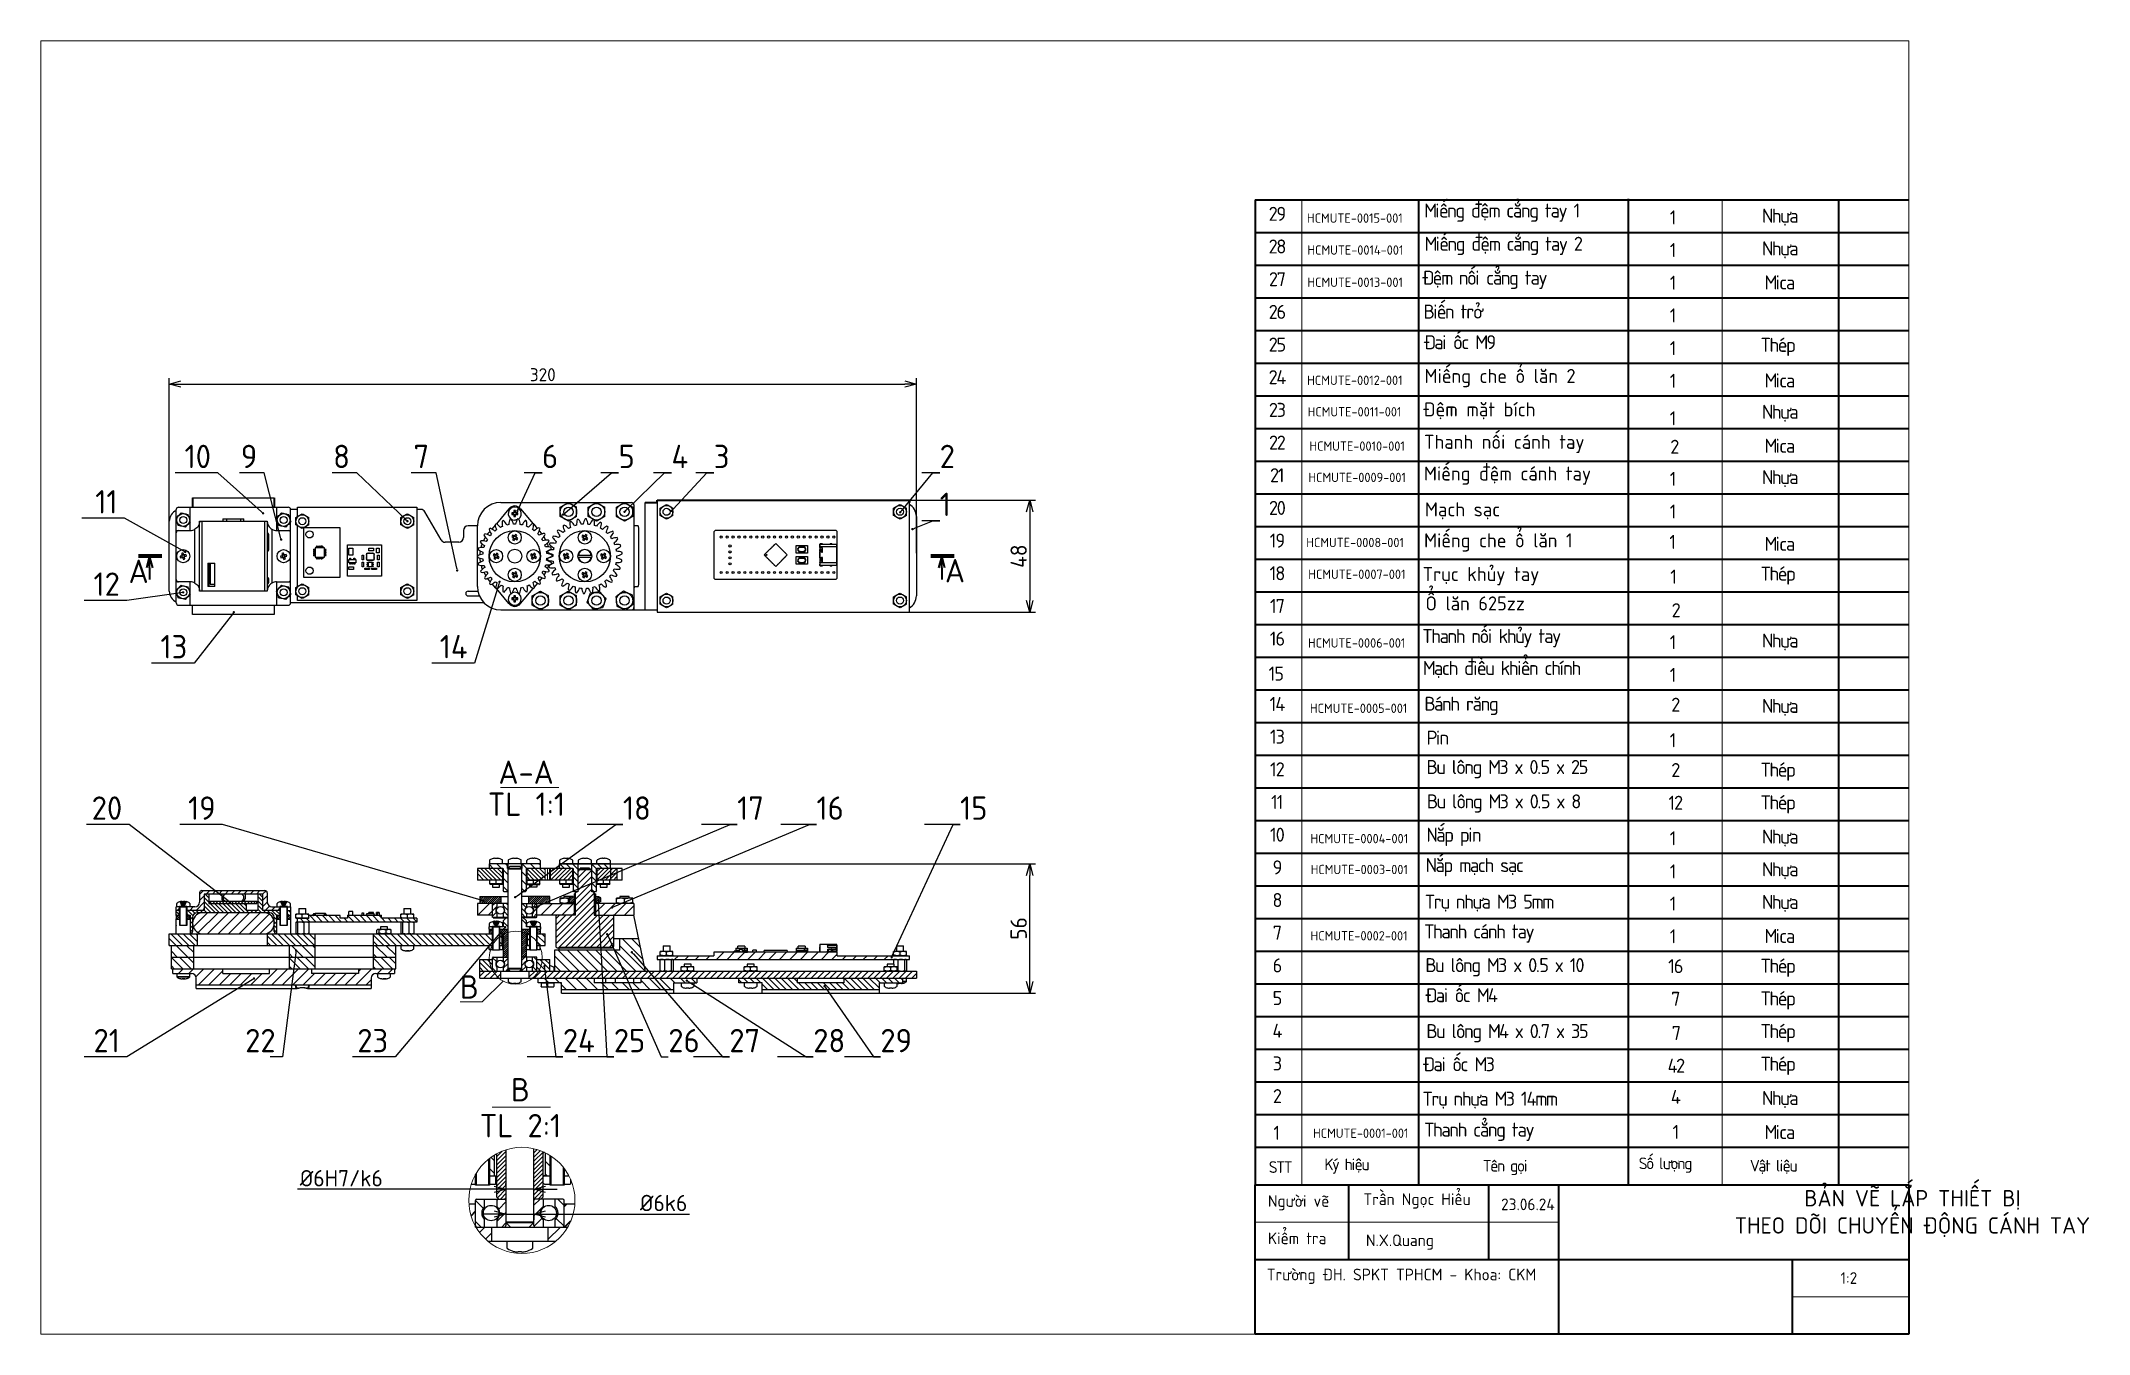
# Paper-space layout 'Sheet' of a CAD drawing. Header units: millimetres. Extents: x 10 to 449, y 10 to 287.
# The model-space entities are those that its viewports show. They can reach past a viewport. Long polylines and large blocks are cut down to what shows.
import ezdxf
from ezdxf import colors
from ezdxf.entities.mleader import LeaderData, LeaderLine
from ezdxf.math import Vec2, Vec3

# ---------------------------------------------------------------- set-up
doc = ezdxf.new("R2010")
doc.units = ezdxf.units.MM
for name, pattern in [('ACAD_ISO08W100', [36, 24, -3, 6, -3]), ('ACISOWELD', [3, 2, -1]), ('AM_ISO08W050', [18, 12, -1.5, 3, -1.5]), ('CENTER', [50.8, 31.75, -6.35, 6.35, -6.35])]:
    doc.linetypes.add(name, pattern=pattern)
for name, color, linetype, lineweight in [('AM_10', 7, 'AM_ISO08W050', 35), ('NetDam', 7, 'Continuous', 35), ('Netmanh', 5, 'Continuous', 13), ('Nét mảnh', 130, 'Continuous', 13), ('NÉT MẶT CẮT', 10, 'Continuous', 70), ('Nét đậm', 7, 'Continuous', 35), ('đường tâm', 5, 'ACAD_ISO08W100', 13), ('đường tâm nhỏ', 5, 'CENTER', 13)]:
    doc.layers.add(name, color=color, linetype=linetype, lineweight=lineweight)
doc.styles.add('MtXpl_TCVN_7284', font='')
doc.styles.get('MtXpl_TCVN_7284').set_extended_font_data('TCVN 7284')
doc.dimstyles.new('ISO-25$0', dxfattribs={"dimtxt": 4.375, "dimasz": 2.5, "dimexe": 1.25, "dimexo": 0.625, "dimtad": 1, "dimtxsty": 'Standard', "dimblk": 'OPEN30', "dimcen": 2.5, "dimadec": 0, "dimazin": 0, "dimtfac": 1, "dimtmove": 0, "dimatfit": 3, "dimldrblk": 'OPEN30', "dimfxl": 1, "dimarcsym": 0})
pattern_1 = [(45, (-18185.877, -4182.3296), (-2.24506403, 2.24506403), [])]
pattern_2 = [(135, (-18185.8771, -4182.3296), (-1.34703842, -1.34703842), [])]
pattern_3 = [(45, (-18754.01404, -3401.9928), (-0.449012806, 0.449012806), [])]
pattern_4 = [(45, (-18185.8771, -4182.3296), (-0.449012806, 0.449012806), [])]
pattern_5 = [(135, (-18185.877, -4182.3296), (-2.24506403, -2.24506403), [])]
pattern_6 = [(135, (-18185.877, -4182.3296), (-1.79605122, -1.79605122), [])]
pattern_7 = [(45, (-18185.8771, -4182.3296), (-1.12253202, 1.12253202), [])]
pattern_8 = [(45, (-18185.8771, -4182.3296), (-1.34703842, 1.34703842), [])]
pattern_9 = [(135, (987.072, 879.954), (-13.4704, -13.4704), []), (135, (987.072, 884.444), (-13.4704, -13.4704), []), (135, (987.072, 888.935), (-13.4704, -13.4704), []), (135, (987.072, 893.425), (-13.4704, -13.4704), [])]

psp = doc.layouts.new('Sheet')

# ---------------------------------------------------------------- texts
at = {"layer": 'NetDam', "attachment_point": 1}
for s, insert, char_height in [('{\\fTCVN 7284|b0|i0|c0|p34;Người vẽ}', (272.75, 39.75), 2.5), ('{\\fTCVN 7284|b0|i0|c0|p34;Trần Ngọc Hiểu}', (293.2, 40.13), 2.5), ('\\pxqc;{\\fTCVN 7284|b0|i0|c163|p34;BẢN VẼ LẮP \\fTCVN 7284|b0|i0|c0|p34;THIẾT BỊ \\PTHEO DÕI CHUYỂN ĐỘNG CÁNH TAY}', (372.73, 40.85), 3.5), ('{\\fTCVN 7284|b0|i0|c0|p34;23.06.24}', (322.68, 39.03), 2.5), ('{\\fTCVN 7284|b0|i0|c0|p34;Kiểm tra}', (272.75, 31.75), 2.5), ('{\\fTCVN 7284|b0|i0|c0|p34;N.X.Quang}', (293.74, 31.33), 2.5), ('{\\fTCVN 7284|b0|i0|c0|p34;Trường ĐH. SPKT TPHCM - Khoa: CKM}', (272.5, 24), 2.5), ('{\\fTCVN 7284|b0|i0|c0|p34;1:2}', (395.37, 23.25), 2.5)]:
    psp.add_mtext(s, dxfattribs=dict(at, insert=insert, char_height=char_height))
at = {"layer": 'Nét đậm', "color": 0, "attachment_point": 1}
for s, width, insert, char_height in [('\\pxqc;{\\fTCVN 7284|b0|i0|c0|p34;\\T0.85;29}', 6.0813, (271.6, 251.47), 3), ('\\pxqc;{\\fTCVN 7284|b0|i0|c0|p34;\\C256;HCMUTE-0015-001}', 6.0813, (288.33, 250.05), 2), ('\\pxql;{\\fTCVN 7284|b0|i0|c0|p34;\\T0.85;Miếng đệm cẳng tay 1}', 43.3419, (306.23, 252.17), 3), ('\\pxqc;{\\fTCVN 7284|b0|i0|c0|p34;\\T0.85;1}', 6.0813, (356.37, 250.7), 3), ('\\pxqc;{\\fTCVN 7284|b0|i0|c0|p34;\\T0.85;Nhựa}', 20.9876, (371.85, 251.06), 3), ('\\pxql;{\\fTCVN 7284|b0|i0|c0|p34;\\T0.85;Miếng đệm cẳng tay 2}', 43.3419, (306.3, 245.05), 3), ('\\pxqc;{\\fTCVN 7284|b0|i0|c0|p34;\\T0.85;28}', 6.0813, (271.6, 244.47), 3), ('\\pxqc;{\\fTCVN 7284|b0|i0|c0|p34;\\C256;HCMUTE-0014-001}', 6.0813, (288.44, 243.21), 2), ('\\pxqc;{\\fTCVN 7284|b0|i0|c0|p34;\\T0.85;1}', 6.0813, (356.37, 243.7), 3), ('\\pxqc;{\\fTCVN 7284|b0|i0|c0|p34;\\T0.85;Nhựa}', 20.9876, (371.85, 244.06), 3), ('\\pxqc;{\\fTCVN 7284|b0|i0|c0|p34;\\T0.85;27}', 6.0813, (271.6, 237.47), 3), ('\\pxql;{\\fTCVN 7284|b0|i0|c0|p34;\\T0.85;Đệm nối cẳng tay}', 43.3419, (305.81, 237.78), 3), ('\\pxqc;{\\fTCVN 7284|b0|i0|c0|p34;\\C256;HCMUTE-0013-001}', 6.0813, (288.4, 236.31), 2), ('\\pxqc;{\\fTCVN 7284|b0|i0|c0|p34;\\T0.85;1}', 6.0813, (356.37, 236.7), 3), ('\\pxqc;{\\fTCVN 7284|b0|i0|c0|p34;\\T0.85;Mica}', 20.9876, (371.76, 236.78), 3), ('\\pxqc;{\\fTCVN 7284|b0|i0|c0|p34;\\T0.85;26}', 6.0813, (271.6, 230.47), 3), ('\\pxql;{\\fTCVN 7284|b0|i0|c0|p34;\\T0.85;Biến trở}', 43.3419, (306.07, 230.52), 3), ('\\pxqc;{\\fTCVN 7284|b0|i0|c0|p34;\\T0.85;1}', 6.0813, (356.37, 229.7), 3), ('\\pxql;{\\fTCVN 7284|b0|i0|c0|p34;\\T0.85;Đai ốc M9}', 43.3419, (306.14, 223.97), 3), ('\\pxqc;{\\fTCVN 7284|b0|i0|c0|p34;\\T0.85;25}', 6.0813, (271.6, 223.47), 3), ('\\pxqc;{\\fTCVN 7284|b0|i0|c0|p34;\\T0.85;1}', 6.0813, (356.37, 222.7), 3), ('\\pxqc;{\\fTCVN 7284|b0|i0|c0|p34;\\T0.85;Thép}', 20.9876, (371.38, 223.4), 3), ('\\pxqc;{\\fTCVN 7284|b0|i0|c0|p34;\\T0.85;24}', 6.0813, (271.6, 216.47), 3), ('\\pxqc;{\\fTCVN 7284|b0|i0|c0|p34;\\C256;HCMUTE-0012-001}', 6.0813, (288.33, 215.31), 2), ('{\\fTCVN 7284|b0|i0|c0|p34;\\C256;Miếng che ổ lăn 2}', 43.3419, (306.29, 216.73), 3), ('\\pxqc;{\\fTCVN 7284|b0|i0|c0|p34;\\T0.85;1}', 6.0813, (356.37, 215.7), 3), ('\\pxqc;{\\fTCVN 7284|b0|i0|c0|p34;\\T0.85;Mica}', 20.9876, (371.76, 215.78), 3), ('\\pxqc;{\\fTCVN 7284|b0|i0|c0|p34;\\T0.85;23}', 6.0813, (271.6, 209.47), 3), ('\\pxqc;{\\fTCVN 7284|b0|i0|c0|p34;\\C256;HCMUTE-0011-001}', 6.0813, (288.26, 208.56), 2), ('{\\fTCVN 7284|b0|i0|c0|p34;\\C256;Đệm mặt bích}', 43.3419, (306.02, 209.58), 3), ('\\pxqc;{\\fTCVN 7284|b0|i0|c0|p34;\\T0.85;1}', 6.0813, (356.37, 207.67), 3), ('\\pxqc;{\\fTCVN 7284|b0|i0|c0|p34;\\T0.85;Nhựa}', 20.9876, (371.85, 209.06), 3), ('\\pxqc;{\\fTCVN 7284|b0|i0|c0|p34;\\T0.85;22}', 6.0813, (271.6, 202.47), 3), ('{\\fTCVN 7284|b0|i0|c0|p34;\\C256;Thanh nối cánh tay}', 43.3419, (306.17, 202.62), 3), ('\\pxqc;{\\fTCVN 7284|b0|i0|c0|p34;\\T0.85;Mica}', 20.9876, (371.76, 201.78), 3), ('\\pxqc;{\\fTCVN 7284|b0|i0|c0|p34;\\C256;HCMUTE-0010-001}', 6.0813, (288.82, 201.21), 2), ('\\pxqc;{\\fTCVN 7284|b0|i0|c0|p34;\\T0.85;2}', 6.0813, (356.7, 201.57), 3), ('\\pxqc;{\\fTCVN 7284|b0|i0|c0|p34;\\T0.85;21}', 6.0813, (271.6, 195.47), 3), ('\\pxqc;{\\fTCVN 7284|b0|i0|c0|p34;\\C256;HCMUTE-0009-001}', 6.0813, (288.82, 194.5), 2), ('{\\fTCVN 7284|b0|i0|c0|p34;\\C256;Miếng đệm cánh tay}', 43.3419, (306.17, 195.84), 3), ('\\pxqc;{\\fTCVN 7284|b0|i0|c0|p34;\\T0.85;1}', 6.0813, (356.37, 194.7), 3), ('\\pxqc;{\\fTCVN 7284|b0|i0|c0|p34;\\T0.85;Nhựa}', 20.9876, (371.85, 195.06), 3), ('\\pxqc;{\\fTCVN 7284|b0|i0|c0|p34;\\T0.85;20}', 6.0813, (271.6, 188.47), 3), ('{\\fTCVN 7284|b0|i0|c0|p34;\\C256;Mạch sạc}', 43.3419, (306.38, 188.16), 3), ('\\pxqc;{\\fTCVN 7284|b0|i0|c0|p34;\\T0.85;1}', 6.0813, (356.37, 187.7), 3), ('\\pxqc;{\\fTCVN 7284|b0|i0|c0|p34;\\T0.85;19}', 6.0813, (271.6, 181.47), 3), ('\\pxqc;{\\fTCVN 7284|b0|i0|c0|p34;\\C256;HCMUTE-0008-001}', 6.0813, (288.38, 180.56), 2), ('{\\fTCVN 7284|b0|i0|c0|p34;\\C256;Miếng che ổ lăn 1}', 43.3419, (306.18, 181.52), 3), ('\\pxqc;{\\fTCVN 7284|b0|i0|c0|p34;\\T0.85;1}', 6.0813, (356.29, 181.18), 3), ('\\pxqc;{\\fTCVN 7284|b0|i0|c0|p34;\\T0.85;Mica}', 20.9876, (371.76, 180.78), 3), ('\\pxqc;{\\fTCVN 7284|b0|i0|c0|p34;\\T0.85;18}', 6.0813, (271.6, 174.47), 3), ('\\pxqc;{\\fTCVN 7284|b0|i0|c0|p34;\\C256;HCMUTE-0007-001}', 6.0813, (288.76, 173.76), 2), ('\\pxql;{\\fTCVN 7284|b0|i0|c0|p34;\\C256;Trục khủy tay}', 43.3419, (305.89, 174.31), 3), ('\\pxqc;{\\fTCVN 7284|b0|i0|c0|p34;\\T0.85;1}', 6.0813, (356.48, 173.75), 3), ('\\pxqc;{\\fTCVN 7284|b0|i0|c0|p34;\\T0.85;Thép}', 20.9876, (371.38, 174.4), 3), ('\\pxqc;{\\fTCVN 7284|b0|i0|c0|p34;\\T0.85;17}', 6.0813, (271.6, 167.47), 3), ('{\\fTCVN 7284|b0|i0|c0|p34;\\C256;Ổ lăn 625zz}', 43.3419, (306.49, 168.01), 3), ('\\pxqc;{\\fTCVN 7284|b0|i0|c0|p34;\\T0.85;2}', 6.0813, (357, 166.55), 3), ('\\pxqc;{\\fTCVN 7284|b0|i0|c0|p34;\\T0.85;16}', 6.0813, (271.6, 160.47), 3), ('\\pxqc;{\\fTCVN 7284|b0|i0|c0|p34;\\C256;HCMUTE-0006-001}', 6.0813, (288.72, 159.04), 2), ('\\pxql;{\\fTCVN 7284|b0|i0|c0|p34;\\T0.85;Thanh nối khủy tay}', 43.3419, (305.8, 161.03), 3), ('\\pxqc;{\\fTCVN 7284|b0|i0|c0|p34;\\T0.85;1}', 6.0813, (356.37, 159.7), 3), ('\\pxqc;{\\fTCVN 7284|b0|i0|c0|p34;\\T0.85;Nhựa}', 20.9876, (371.85, 160.06), 3), ('\\pxql;{\\fTCVN 7284|b0|i0|c0|p34;\\T0.85;Mạch điều khiển chính}', 43.3419, (305.92, 154.18), 3), ('\\pxqc;{\\fTCVN 7284|b0|i0|c0|p34;\\T0.85;15}', 5.5891, (271.6, 152.97), 3), ('\\pxqc;{\\fTCVN 7284|b0|i0|c0|p34;\\T0.85;1}', 6.0813, (356.37, 152.7), 3), ('\\pxqc;{\\fTCVN 7284|b0|i0|c0|p34;\\T0.85;14}', 6.0813, (271.6, 146.47), 3), ('\\pxqc;{\\fTCVN 7284|b0|i0|c0|p34;\\C256;HCMUTE-0005-001}', 6.0813, (289.14, 145.05), 2), ('{\\fTCVN 7284|b0|i0|c0|p34;\\T0.85;Bánh răng}', 43.3419, (306.26, 146.52), 3), ('\\pxqc;{\\fTCVN 7284|b0|i0|c0|p34;\\T0.85;2}', 6.0813, (356.91, 146.31), 3), ('\\pxqc;{\\fTCVN 7284|b0|i0|c0|p34;\\T0.85;Nhựa}', 20.9876, (371.85, 146.06), 3), ('\\pxqc;{\\fTCVN 7284|b0|i0|c0|p34;\\T0.85;13}', 6.0813, (271.6, 139.47), 3), ('\\pxql;{\\fTCVN 7284|b0|i0|c0|p34;\\T0.85;Pin }', 43.3419, (306.73, 139.26), 3), ('\\pxqc;{\\fTCVN 7284|b0|i0|c0|p34;\\T0.85;1}', 6.0813, (356.37, 138.7), 3), ('\\pxqc;{\\fTCVN 7284|b0|i0|c0|p34;\\T0.85;12}', 6.0813, (271.6, 132.47), 3), ('\\pxql;{\\fTCVN 7284|b0|i0|c0|p34;\\T0.85;Bu lông M3 x 0.5 x 25}', 43.3419, (306.73, 132.97), 3), ('\\pxqc;{\\fTCVN 7284|b0|i0|c0|p34;\\T0.85;2}', 6.0813, (356.91, 132.31), 3), ('\\pxqc;{\\fTCVN 7284|b0|i0|c0|p34;\\T0.85;Thép}', 20.9876, (371.38, 132.4), 3), ('\\pxqc;{\\fTCVN 7284|b0|i0|c0|p34;\\T0.85;11}', 6.0813, (271.6, 125.47), 3), ('\\pxql;{\\fTCVN 7284|b0|i0|c0|p34;\\T0.85;Bu lông M3 x 0.5 x 8}', 43.3419, (306.79, 125.61), 3), ('\\pxqc;{\\fTCVN 7284|b0|i0|c0|p34;\\T0.85;12}', 6.0813, (356.91, 125.31), 3), ('\\pxqc;{\\fTCVN 7284|b0|i0|c0|p34;\\T0.85;Thép}', 20.9876, (371.38, 125.4), 3), ('\\pxqc;{\\fTCVN 7284|b0|i0|c0|p34;\\T0.85;10}', 6.0813, (271.6, 118.47), 3), ('\\pxql;{\\fTCVN 7284|b0|i0|c0|p34;\\T0.85;Nắp pin}', 43.3419, (306.7, 118.46), 3), ('\\pxqc;{\\fTCVN 7284|b0|i0|c0|p34;\\C256;HCMUTE-0004-001}', 6.0813, (289.28, 117.13), 2), ('\\pxqc;{\\fTCVN 7284|b0|i0|c0|p34;\\T0.85;1}', 6.0813, (356.37, 117.7), 3), ('\\pxqc;{\\fTCVN 7284|b0|i0|c0|p34;\\T0.85;Nhựa}', 20.9876, (371.85, 118.06), 3), ('\\pxqc;{\\fTCVN 7284|b0|i0|c0|p34;\\T0.85;9}', 6.0813, (271.6, 111.47), 3), ('\\pxqc;{\\fTCVN 7284|b0|i0|c0|p34;\\C256;HCMUTE-0003-001}', 6.0813, (289.28, 110.51), 2), ('\\pxql;{\\fTCVN 7284|b0|i0|c0|p34;\\T0.85;Nắp mạch sạc}', 43.3419, (306.54, 111.96), 3), ('\\pxqc;{\\fTCVN 7284|b0|i0|c0|p34;\\T0.85;1}', 6.0813, (356.37, 110.61), 3), ('\\pxqc;{\\fTCVN 7284|b0|i0|c0|p34;\\T0.85;Nhựa}', 20.9876, (371.85, 111.06), 3), ('\\pxqc;{\\fTCVN 7284|b0|i0|c0|p34;\\T0.85;8}', 6.0813, (271.6, 104.47), 3), ('\\pxql;{\\fTCVN 7284|b0|i0|c0|p34;\\T0.85;Trụ nhựa M3 5mm}', 43.3419, (306.34, 104.13), 3), ('\\pxqc;{\\fTCVN 7284|b0|i0|c0|p34;\\T0.85;1}', 6.0813, (356.37, 103.7), 3), ('\\pxqc;{\\fTCVN 7284|b0|i0|c0|p34;\\T0.85;Nhựa}', 20.9876, (371.85, 104.06), 3), ('\\pxqc;{\\fTCVN 7284|b0|i0|c0|p34;\\T0.85;7}', 6.0813, (271.6, 97.47), 3), ('\\pxql;{\\fTCVN 7284|b0|i0|c0|p34;\\T0.85;Thanh cánh tay}', 43.3419, (306.19, 97.75), 3), ('\\pxqc;{\\fTCVN 7284|b0|i0|c0|p34;\\T0.85;1}', 6.0813, (356.37, 96.7), 3), ('\\pxqc;{\\fTCVN 7284|b0|i0|c0|p34;\\T0.85;Mica}', 20.9876, (371.76, 96.78), 3), ('\\pxqc;{\\fTCVN 7284|b0|i0|c0|p34;\\C256;HCMUTE-0002-001}', 6.0813, (289.23, 96.31), 2), ('\\pxqc;{\\fTCVN 7284|b0|i0|c0|p34;\\T0.85;6}', 6.0813, (271.6, 90.47), 3), ('\\pxql;{\\fTCVN 7284|b0|i0|c0|p34;\\T0.85;Bu lông M3 x 0.5 x 10}', 43.3419, (306.46, 90.53), 3), ('\\pxqc;{\\fTCVN 7284|b0|i0|c0|p34;\\T0.85;16}', 6.0813, (356.91, 90.31), 3), ('\\pxqc;{\\fTCVN 7284|b0|i0|c0|p34;\\T0.85;Thép}', 20.9876, (371.38, 90.4), 3), ('\\pxqc;{\\fTCVN 7284|b0|i0|c0|p34;\\T0.85;5}', 6.0813, (271.6, 83.47), 3), ('\\pxql;{\\fTCVN 7284|b0|i0|c0|p34;\\T0.85;Đai ốc M4}', 43.3419, (306.46, 84.09), 3), ('\\pxqc;{\\fTCVN 7284|b0|i0|c0|p34;\\T0.85;Thép}', 20.9876, (371.38, 83.4), 3), ('\\pxqc;{\\fTCVN 7284|b0|i0|c0|p34;\\T0.85;7}', 6.0813, (356.91, 83.31), 3), ('\\pxqc;{\\fTCVN 7284|b0|i0|c0|p34;\\T0.85;4}', 6.0813, (271.6, 76.47), 3), ('\\pxql;{\\fTCVN 7284|b0|i0|c0|p34;\\T0.85;Bu lông M4 x 0.7 x 35}', 43.3419, (306.68, 76.4), 3), ('\\pxqc;{\\fTCVN 7284|b0|i0|c0|p34;\\T0.85;7}', 6.0813, (357.04, 75.98), 3), ('\\pxqc;{\\fTCVN 7284|b0|i0|c0|p34;\\T0.85;Thép}', 20.9876, (371.38, 76.4), 3), ('\\pxql;{\\fTCVN 7284|b0|i0|c0|p34;\\T0.85;Đai ốc M3}', 43.3419, (305.96, 69.3), 3), ('\\pxqc;{\\fTCVN 7284|b0|i0|c0|p34;\\T0.85;3}', 6.0813, (271.6, 69.47), 3), ('\\pxqc;{\\fTCVN 7284|b0|i0|c0|p34;\\T0.85;42}', 6.0813, (357.04, 68.98), 3), ('\\pxqc;{\\fTCVN 7284|b0|i0|c0|p34;\\T0.85;Thép}', 20.9876, (371.38, 69.4), 3), ('\\pxqc;{\\fTCVN 7284|b0|i0|c0|p34;\\T0.85;2}', 6.0813, (271.6, 62.47), 3), ('\\pxql;{\\fTCVN 7284|b0|i0|c0|p34;\\T0.85;Trụ nhựa M3 14mm}', 43.3419, (305.84, 61.92), 3), ('\\pxqc;{\\fTCVN 7284|b0|i0|c0|p34;\\T0.85;4}', 6.0813, (356.91, 62.31), 3), ('\\pxqc;{\\fTCVN 7284|b0|i0|c0|p34;\\T0.85;Nhựa}', 20.9876, (371.85, 62.06), 3), ('\\pxqc;{\\fTCVN 7284|b0|i0|c0|p34;\\T0.85;1}', 6.0813, (271.49, 54.61), 3), ('{\\fTCVN 7284|b0|i0|c0|p34;\\C256;HCMUTE-0001-001}', 6.0813, (282.41, 54.02), 2), ('{\\fTCVN 7284|b0|i0|c0|p34;\\T0.85;Thanh cẳng tay}', 43.3419, (306.19, 55.29), 3), ('\\pxqc;{\\fTCVN 7284|b0|i0|c0|p34;\\T0.85;1}', 6.0813, (356.97, 54.8), 3), ('\\pxqc;{\\fTCVN 7284|b0|i0|c0|p34;\\T0.85;Mica}', 20.9876, (371.76, 54.78), 3), ('{\\fTCVN 7284|b0|i0|c0|p34;\\T0.85;Số lượng}', 15.887, (352.16, 47.82), 2.5), ('{\\fTCVN 7284|b0|i0|c0|p34;\\T0.85;STT}', 6.0813, (272.94, 47.02), 2.5), ('{\\fTCVN 7284|b0|i0|c0|p34;\\T0.85;Ký hiệu}', 15.887, (284.84, 47.6), 2.5), ('{\\fTCVN 7284|b0|i0|c0|p34;\\T0.85;Tên gọi}', 15.887, (318.78, 47.3), 2.5), ('{\\fTCVN 7284|b0|i0|c0|p34;\\T0.85;Vật liệu}', 15.887, (375.97, 47.32), 2.5)]:
    psp.add_mtext_dynamic_manual_height_columns(s, width=width, gutter_width=12.5, heights=[0], dxfattribs=dict(at, insert=insert, char_height=char_height))

msp = doc.modelspace()

# ---------------------------------------------------------------- texts
at = {"layer": 'AM_10', "color": 18, "true_color": 0x000000, "char_height": 10, "attachment_point": 5, "style": 'MtXpl_TCVN_7284'}
for s, insert in [('A', (1029.527, 1154.798)), ('A', (1379.202, 1155.061)), ('A-A', (1195.489, 1068.734)), ('TL 1:1', (1195.632, 1055.035)), ('TL 2:1', (1193.073, 917.314))]:
    msp.add_mtext(s, dxfattribs=dict(at, insert=insert))
at = {"layer": 'AM_10', "color": 18, "true_color": 0x000000, "insert": (1193.061, 932.696), "char_height": 10, "width": 0.38572, "attachment_point": 5, "style": 'MtXpl_TCVN_7284'}
msp.add_mtext('B', dxfattribs=at)
at = {"layer": 'Nét mảnh', "color": 18, "true_color": 0x000000, "insert": (1167.139, 981.719), "char_height": 10, "attachment_point": 1, "style": 'MtXpl_TCVN_7284'}
msp.add_mtext_dynamic_manual_height_columns('B', width=8.52086, gutter_width=12.5, heights=[0], dxfattribs=at)

# ---------------------------------------------------------------- blocks, each defined once
blk = doc.blocks.new('_Dot')
at = {"color": 0, "linetype": 'ByBlock', "lineweight": -2}
blk.add_line((-0.5, 0), (-1, 0), dxfattribs=at)
at = {"color": 0, "linetype": 'ByBlock', "const_width": 0.5}
blk.add_lwpolyline([(-0.25, 0, 1), (0.25, 0, 1)], format="xyb", close=True, dxfattribs=at)
blk = doc.blocks.new('_Open30')
at = {"color": 0, "linetype": 'ByBlock', "lineweight": -2}
for p, q in [((-1, 0.27), (0, 0)), ((0, 0), (-1, -0.27)), ((0, 0), (-1, 0))]:
    blk.add_line(p, q, dxfattribs=at)
blk = doc.blocks.new('*D20')
at = {"layer": 'Defpoints', "color": 0, "transparency": 16777216}
for p in [(1362.65, 1234.99), (1042.65, 1161.29), (1362.65, 1161.29)]:
    blk.add_point(p, dxfattribs=at)
at = {"layer": 'Nét mảnh', "color": 0, "lineweight": -2, "transparency": 16777216}
for p, q in [((1042.65, 1162.54), (1042.65, 1237.49)), ((1362.65, 1162.54), (1362.65, 1237.49)), ((1047.65, 1234.99), (1357.65, 1234.99))]:
    blk.add_line(p, q, dxfattribs=at)
at = {"layer": 'Nét mảnh', "color": 0, "lineweight": -2, "transparency": 16777216, "xscale": 5, "yscale": 5, "zscale": 5, "rotation": 180}
blk.add_blockref('_Open30', (1042.65, 1234.99), dxfattribs=at)
at = {"layer": 'Nét mảnh', "color": 0, "lineweight": -2, "transparency": 16777216, "xscale": 5, "yscale": 5, "zscale": 5}
blk.add_blockref('_Open30', (1362.65, 1234.99), dxfattribs=at)
at = {"layer": 'Nét mảnh', "color": 0, "transparency": 16777216, "insert": (1202.65, 1239.04), "char_height": 7, "attachment_point": 5}
blk.add_mtext('{\\fTCVN 7284|b0|i0|c0|p34;\\H0.8x;320}', dxfattribs=at)
blk = doc.blocks.new('*D21')
at = {"layer": 'Defpoints', "color": 0, "transparency": 16777216}
for p in [(1305.65, 1185.29), (1305.65, 1137.29), (1411.21, 1137.29)]:
    blk.add_point(p, dxfattribs=at)
at = {"layer": 'Nét mảnh', "color": 0, "lineweight": -2, "transparency": 16777216}
for p, q in [((1306.9, 1185.29), (1413.71, 1185.29)), ((1411.21, 1180.29), (1411.21, 1142.29)), ((1306.9, 1137.29), (1413.71, 1137.29))]:
    blk.add_line(p, q, dxfattribs=at)
at = {"layer": 'Nét mảnh', "color": 0, "lineweight": -2, "transparency": 16777216, "xscale": 5, "yscale": 5, "zscale": 5}
for p, rotation in [((1411.21, 1185.29), 90), ((1411.21, 1137.29), 270)]:
    blk.add_blockref('_Open30', p, dxfattribs=dict(at, rotation=rotation))
at = {"layer": 'Nét mảnh', "color": 0, "transparency": 16777216, "insert": (1406.46, 1161.29), "char_height": 8.75, "attachment_point": 5, "rotation": 90}
blk.add_mtext('{\\fTCVN 7284|b0|i0|c0|p34;\\H0.8x;48}', dxfattribs=at)
blk = doc.blocks.new('*D22')
at = {"layer": 'Defpoints', "color": 0, "transparency": 16777216}
for p in [(1209.85, 1029.53), (1411.21, 1029.53), (1210.65, 974.06)]:
    blk.add_point(p, dxfattribs=at)
at = {"layer": 'Nét mảnh', "color": 0, "lineweight": -2, "transparency": 16777216}
for p, q in [((1211.1, 1029.53), (1413.71, 1029.53)), ((1411.21, 979.06), (1411.21, 1024.53)), ((1211.9, 974.06), (1413.71, 974.06))]:
    blk.add_line(p, q, dxfattribs=at)
at = {"layer": 'Nét mảnh', "color": 0, "lineweight": -2, "transparency": 16777216, "xscale": 5, "yscale": 5, "zscale": 5}
for p, rotation in [((1411.21, 1029.53), 90), ((1411.21, 974.06), 270)]:
    blk.add_blockref('_Open30', p, dxfattribs=dict(at, rotation=rotation))
at = {"layer": 'Nét mảnh', "color": 0, "transparency": 16777216, "insert": (1406.46, 1001.8), "char_height": 8.75, "attachment_point": 5, "rotation": 90}
blk.add_mtext('{\\fTCVN 7284|b0|i0|c0|p34;\\H0.8x;56}', dxfattribs=at)
blk = doc.blocks.new('*D25')
at = {"layer": 'Defpoints', "color": 0, "transparency": 16777216}
for p in [(1186.83, 890.03), (1198.83, 890.03), (1198.83, 890.03)]:
    blk.add_point(p, dxfattribs=at)
at = {"layer": 'Nét mảnh', "color": 0, "lineweight": -2, "transparency": 16777216}
for p, q in [((1181.83, 890.03), (1097.59, 890.03)), ((1186.83, 891.28), (1186.83, 892.53)), ((1198.83, 890.03), (1186.83, 890.03)), ((1198.83, 891.28), (1198.83, 892.53)), ((1203.83, 890.03), (1208.83, 890.03))]:
    blk.add_line(p, q, dxfattribs=at)
at = {"layer": 'Nét mảnh', "color": 0, "lineweight": -2, "transparency": 16777216, "xscale": 5, "yscale": 5, "zscale": 5}
blk.add_blockref('_Open30', (1186.83, 890.03), dxfattribs=at)
at = {"layer": 'Nét mảnh', "color": 0, "lineweight": -2, "transparency": 16777216, "xscale": 5, "yscale": 5, "zscale": 5, "rotation": 180}
blk.add_blockref('_Open30', (1198.83, 890.03), dxfattribs=at)
at = {"layer": 'Nét mảnh', "color": 0, "transparency": 16777216, "insert": (1116.34, 894.78), "char_height": 8.75, "attachment_point": 5}
blk.add_mtext('{\\fTCVN 7284|b0|i0|c0|p34;\\H0.8x;%%C6H7/k6}', dxfattribs=at)
blk = doc.blocks.new('*D26')
at = {"layer": 'Defpoints', "color": 0, "transparency": 16777216}
for p in [(1186.83, 880.15), (1198.83, 880.15), (1198.83, 879.42)]:
    blk.add_point(p, dxfattribs=at)
at = {"layer": 'Nét mảnh', "color": 0, "lineweight": -2, "transparency": 16777216}
for p, q in [((1181.83, 879.42), (1176.83, 879.42)), ((1186.83, 879.42), (1198.83, 879.42)), ((1186.83, 878.9), (1186.83, 876.92)), ((1198.83, 878.9), (1198.83, 876.92)), ((1203.83, 879.42), (1265.46, 879.42))]:
    blk.add_line(p, q, dxfattribs=at)
at = {"layer": 'Nét mảnh', "color": 0, "lineweight": -2, "transparency": 16777216, "xscale": 5, "yscale": 5, "zscale": 5}
blk.add_blockref('_Open30', (1186.83, 879.42), dxfattribs=at)
at = {"layer": 'Nét mảnh', "color": 0, "lineweight": -2, "transparency": 16777216, "xscale": 5, "yscale": 5, "zscale": 5, "rotation": 180}
blk.add_blockref('_Open30', (1198.83, 879.42), dxfattribs=at)
at = {"layer": 'Nét mảnh', "color": 0, "transparency": 16777216, "insert": (1254.41, 884.17), "char_height": 8.75, "attachment_point": 5}
blk.add_mtext('{\\fTCVN 7284|b0|i0|c0|p34;\\H0.8x;%%C6k6}', dxfattribs=at)

# ---------------------------------------------------------------- dimensions: what is measured, and where the dimension line sits
at = {"layer": 'Nét mảnh', "color": 18, "true_color": 0x000000}
dim = msp.add_linear_dim(base=(1362.648, 1234.992), p1=(1042.648, 1161.285), p2=(1362.648, 1161.285), text='{\\fTCVN 7284|b0|i0|c0|p34;\\H0.8x;<>}', dimstyle='ISO-25$0', override={"dimscale": 2, "dimtxt": 3.5}, dxfattribs=at)
dim.commit()
dim.dimension.update_dxf_attribs({"geometry": '*D20', "text_midpoint": (1202.648, 1239.042)})
for base, p1, p2, text, picture, middle in [((1411.207, 1137.285), (1305.648, 1185.285), (1305.648, 1137.285), '{\\fTCVN 7284|b0|i0|c0|p34;\\H0.8x;<>}', '*D21', (1406.457, 1161.285)), ((1411.207, 1029.53), (1210.648, 974.062), (1209.848, 1029.53), '{\\fTCVN 7284|b0|i0|c0|p34;\\H0.8x;56}', '*D22', (1406.457, 1001.796))]:
    dim = msp.add_linear_dim(base=base, p1=p1, p2=p2, angle=90, text=text, dimstyle='ISO-25$0', override={"dimscale": 2}, dxfattribs=at)
    dim.commit()
    dim.dimension.update_dxf_attribs({"geometry": picture, "text_midpoint": middle})
for base, p1, p2, text, picture, middle in [((1198.833, 890.03), (1186.833, 890.03), (1198.833, 890.03), '{\\fTCVN 7284|b0|i0|c0|p34;\\H0.8x;%%C6H7/k6}', '*D25', (1116.336, 890.03)), ((1198.833, 879.421), (1186.833, 880.152), (1198.833, 880.152), '{\\fTCVN 7284|b0|i0|c0|p34;\\H0.8x;%%C6k6}', '*D26', (1254.41, 879.421))]:
    dim = msp.add_linear_dim(base=base, p1=p1, p2=p2, text=text, dimstyle='ISO-25$0', override={"dimscale": 2}, dxfattribs=at)
    dim.commit()
    dim.dimension.update_dxf_attribs({"geometry": picture, "text_midpoint": middle, "dimtype": 160})

# ---------------------------------------------------------------- hatches: boundary and pattern name
at = {"linetype": 'Continuous', "lineweight": 18, "true_color": 0x000000}
h = msp.add_hatch(dxfattribs=at)
h.set_pattern_fill('ANSI34', color=18, angle=90, style=0)
h.set_pattern_definition(pattern_9)
h.paths.add_polyline_path([(1187.648, 1006.53), (1187.148, 1006.53), (1185.648, 1005.03), (1185.648, 1002.53), (1184.148, 1002.53), (1184.148, 1001.53), (1187.648, 1001.53)], flags=0)
h = msp.add_hatch(dxfattribs=at)
h.set_pattern_fill('ANSI34', color=18, angle=90, style=0)
h.set_pattern_definition(pattern_9)
h.paths.add_polyline_path([(1194.148, 1006.53), (1193.648, 1006.53), (1193.648, 1001.53), (1197.148, 1001.53), (1197.148, 1002.53), (1195.648, 1002.53), (1195.648, 1005.03)], flags=0)
h = msp.add_hatch(dxfattribs=at)
h.set_pattern_fill('ANSI34', color=18, angle=90, style=0)
h.set_pattern_definition(pattern_9)
h.paths.add_polyline_path([(1201.648, 1002.53), (1200.148, 1002.53), (1200.148, 1001.53), (1201.648, 1001.53)], flags=0)
h = msp.add_hatch(dxfattribs=at)
h.set_pattern_fill('ANSI31', color=18, angle=90, style=0)
h.set_pattern_definition([(135, (987.0718, 878.8958), (-2.245064, -2.245064), [])])
h.paths.add_polyline_path([(1288.138, 992.721), (1286.738, 992.721), (1286.738, 991.621), (1288.138, 991.621)], flags=0)
at = {"layer": 'Nét mảnh', "true_color": 0x000000}
h = msp.add_hatch(dxfattribs=at)
h.set_pattern_fill('ANSI31', color=18, scale=0.4, angle=90)
h.set_pattern_definition([(135, (-18185.8771, -4182.3296), (-0.89802561, -0.89802561), [])])
edge = h.paths.add_edge_path()
edge.add_line((1185.548, 1027.53), (1174.648, 1027.53))
edge.add_line((1174.648, 1027.53), (1174.648, 1024.904))
edge.add_line((1174.648, 1024.904), (1176.653, 1022.53))
edge.add_line((1176.653, 1022.53), (1185.203, 1022.53))
edge.add_spline(control_points=[(1185.203, 1022.53), (1185.219, 1022.53), (1185.234, 1022.53), (1185.25, 1022.53)], knot_values=[0, 0, 0, 0, 0.0949004, 0.0949004, 0.0949004, 0.0949004], degree=3, periodic=0)
edge.add_spline(control_points=[(1185.648, 1022.465), (1185.533, 1022.495), (1185.401, 1022.527), (1185.267, 1022.53), (1185.25, 1022.53)], knot_values=[0.0949004, 0.0949004, 0.0949004, 0.0949004, 0.8178645, 0.9239242, 0.9239242, 0.9239242, 0.9239242], degree=3, periodic=0)
edge.add_line((1185.25, 1022.53), (1185.548, 1022.53))
edge.add_line((1185.548, 1022.53), (1185.548, 1027.53))
h.paths.add_polyline_path([(1203.648, 1027.53), (1195.748, 1027.53), (1195.748, 1022.53), (1203.648, 1022.53)])
h = msp.add_hatch(dxfattribs=at)
h.set_pattern_fill('ANSI31', color=18, scale=0.8, angle=90)
h.set_pattern_definition(pattern_6)
h.paths.add_polyline_path([(1195.648, 1027.43), (1195.748, 1027.53), (1201.548, 1027.53), (1201.648, 1027.63), (1201.648, 1029.43), (1201.548, 1029.53), (1193.648, 1029.53), (1193.648, 1017.53), (1195.148, 1017.53), (1195.648, 1018.03)])
h.paths.add_polyline_path([(1187.648, 1029.53), (1179.748, 1029.53), (1179.648, 1029.43), (1179.648, 1027.63), (1179.748, 1027.53), (1185.548, 1027.53), (1185.648, 1027.43), (1185.648, 1018.03), (1186.148, 1017.53), (1187.648, 1017.53)])
h = msp.add_hatch(dxfattribs=at)
h.set_pattern_fill('ANSI31', color=18, scale=0.4)
h.set_pattern_definition([(45, (-18185.8771, -4182.3296), (-0.89802561, 0.89802561), [])])
h.paths.add_polyline_path([(1215.548, 1027.53), (1205.648, 1027.53), (1205.648, 1022.53), (1215.548, 1022.53)])
h.paths.add_polyline_path([(1234.397, 1027.53), (1225.748, 1027.53), (1225.748, 1022.53), (1234.397, 1022.53)])
h = msp.add_hatch(dxfattribs=at)
h.set_pattern_fill('ANSI31', color=18, scale=0.6)
h.set_pattern_definition(pattern_8)
edge = h.paths.add_edge_path()
edge.add_line((1224.671, 1017.007), (1224.148, 1017.53))
edge.add_line((1224.148, 1017.53), (1223.648, 1017.53))
edge.add_line((1223.648, 1017.53), (1223.648, 1026.53))
edge.add_line((1223.648, 1026.53), (1223.148, 1027.03))
edge.add_line((1223.148, 1027.03), (1218.148, 1027.03))
edge.add_line((1218.148, 1027.03), (1217.648, 1026.53))
edge.add_line((1217.648, 1026.53), (1217.648, 1017.53))
edge.add_line((1217.648, 1017.53), (1217.148, 1017.53))
edge.add_line((1217.148, 1017.53), (1216.625, 1017.007))
edge.add_line((1216.625, 1017.007), (1216.625, 1007.53))
edge.add_line((1216.625, 1007.53), (1208.589, 1007.53))
edge.add_spline(control_points=[(1208.589, 1007.53), (1208.573, 1007.529), (1208.542, 1007.527), (1208.499, 1007.51), (1208.463, 1007.487), (1208.425, 1007.45), (1208.395, 1007.397), (1208.391, 1007.351), (1208.389, 1007.33)], knot_values=[0, 0, 0, 0, 0.152998, 0.298048, 0.4351505, 0.5643079, 0.7978191, 1, 1, 1, 1], degree=3, periodic=0)
edge.add_line((1208.389, 1007.33), (1208.389, 993.832))
edge.add_arc((1208.848, 994.03), 0.5, 203.2829, 270)
edge.add_line((1208.848, 993.53), (1209.648, 993.53))
edge.add_line((1209.648, 993.53), (1232.448, 993.53))
edge.add_arc((1232.448, 994.03), 0.5, 270, 360)
edge.add_line((1232.948, 994.03), (1232.948, 1007.33))
edge.add_arc((1232.748, 1007.33), 0.2, 0, 90)
edge.add_line((1232.748, 1007.53), (1224.671, 1007.53))
edge.add_line((1224.671, 1007.53), (1224.671, 1017.007))
h = msp.add_hatch(dxfattribs=at)
h.set_pattern_fill('ANSI31', color=18, scale=0.6, angle=90)
h.set_pattern_definition(pattern_2)
h.paths.add_polyline_path([(1217.648, 1029.53), (1209.748, 1029.53), (1209.648, 1029.43), (1209.648, 1027.63), (1209.748, 1027.53), (1215.548, 1027.53), (1215.648, 1027.43), (1215.648, 1018.03), (1216.148, 1017.53), (1217.648, 1017.53)])
h.paths.add_polyline_path([(1231.648, 1029.43), (1231.548, 1029.53), (1223.648, 1029.53), (1223.648, 1017.53), (1225.148, 1017.53), (1225.648, 1018.03), (1225.648, 1027.43), (1225.748, 1027.53), (1231.548, 1027.53), (1231.648, 1027.63)])
h = msp.add_hatch(dxfattribs=at)
h.set_pattern_fill('ANSI31', color=18, scale=0.6)
h.set_pattern_definition([(45, (-18754.014, -3401.9928), (-1.34703842, 1.34703842), [])])
h.paths.add_polyline_path([(1053.648, 1011.03), (1050.248, 1011.03), (1050.248, 1009.53), (1057.648, 1009.53), (1057.648, 1016.53), (1064.219, 1016.53), (1062.309, 1018.03), (1056.648, 1018.03, 0.4142136), (1055.648, 1017.03), (1055.648, 1013.03, -0.4142136)])
h.paths.add_polyline_path([(1084.648, 1013.03), (1084.648, 1015.051), (1081.345, 1018.03), (1062.309, 1018.03), (1064.219, 1016.53), (1082.648, 1016.53), (1082.648, 1009.53), (1090.048, 1009.53), (1090.048, 1010.18), (1089.106, 1011.03), (1086.648, 1011.03, -0.4142136)])
h.paths.add_polyline_path([(1084.648, 1017.03, 0.4142136), (1083.648, 1018.03), (1081.345, 1018.03), (1084.648, 1015.051)])
h.paths.add_polyline_path([(1045.648, 1011.03), (1045.648, 1009.53), (1047.048, 1009.53), (1047.048, 1011.03)])
h.paths.add_polyline_path([(1093.248, 1011.03), (1093.248, 1009.53), (1094.648, 1009.53), (1094.648, 1011.03)])
h = msp.add_hatch(dxfattribs=at)
h.set_pattern_fill('ANSI31', color=18, scale=0.3)
h.set_pattern_definition([(45, (-18185.8771, -4182.3296), (-0.67351921, 0.67351921), [])])
h.paths.add_polyline_path([(1080.148, 1013.53), (1060.148, 1013.53), (1060.148, 1012.53), (1080.148, 1012.53)])
h = msp.add_hatch(dxfattribs=at)
h.set_pattern_fill('ANSI31', color=18)
h.set_pattern_definition(pattern_1)
h.paths.add_polyline_path([(1216.048, 1012.53), (1199.848, 1012.53, -0.4142136), (1200.148, 1012.23), (1200.148, 1007.53), (1216.048, 1007.53)])
h.paths.add_polyline_path([(1181.148, 1012.23, -0.4142136), (1181.448, 1012.53), (1176.772, 1012.53), (1175.015, 1007.53), (1181.148, 1007.53)])
h.paths.add_polyline_path([(1241.648, 1012.53), (1226.152, 1012.53), (1225.355, 1007.53), (1241.648, 1007.53)])
h.paths.add_polyline_path([(1226.152, 1012.53), (1225.102, 1012.53), (1225.102, 1007.53), (1225.355, 1007.53)])
h = msp.add_hatch(dxfattribs=at)
h.set_pattern_fill('ANSI31', color=18, scale=0.2)
h.set_pattern_definition(pattern_4)
h.paths.add_polyline_path([(1182.564, 1015.53), (1175.648, 1015.53), (1175.648, 1012.53), (1184.648, 1012.53), (1184.648, 1013.062)])
h.paths.add_polyline_path([(1205.648, 1015.53), (1196.648, 1015.53), (1196.648, 1012.53), (1205.648, 1012.53)])
h.paths.add_polyline_path([(1184.648, 1015.53), (1182.564, 1015.53), (1184.648, 1013.062)], flags=17)
h = msp.add_hatch(dxfattribs=at)
h.set_pattern_fill('ANSI31', color=18, scale=0.5)
h.set_pattern_definition(pattern_7)
h.paths.add_polyline_path([(1181.148, 1006.83, 0.4142136), (1181.448, 1006.53), (1183.098, 1006.53), (1183.098, 1008.11, -0.4402255), (1183.098, 1010.95), (1183.098, 1012.53), (1181.448, 1012.53, 0.4142136), (1181.148, 1012.23)])
h.paths.add_polyline_path([(1200.148, 1012.23, 0.4142136), (1199.848, 1012.53), (1198.198, 1012.53), (1198.198, 1010.95, -0.4402255), (1198.198, 1008.11), (1198.198, 1006.53), (1199.848, 1006.53, 0.4142136), (1200.148, 1006.83)])
h = msp.add_hatch(dxfattribs=at)
h.set_pattern_fill('ANSI31', color=18, scale=0.5, angle=90)
h.set_pattern_definition([(135, (-18185.8771, -4182.3296), (-1.12253202, -1.12253202), [])])
h.paths.add_polyline_path([(1193.648, 1006.83, 0.4142136), (1193.948, 1006.53), (1195.598, 1006.53), (1195.598, 1008.11, -0.4402255), (1195.598, 1010.95), (1195.598, 1012.53), (1193.948, 1012.53, 0.4142136), (1193.648, 1012.23)])
h.paths.add_polyline_path([(1185.698, 1008.11), (1185.698, 1006.53), (1187.348, 1006.53, 0.4142136), (1187.648, 1006.83), (1187.648, 1012.23, 0.4142136), (1187.348, 1012.53), (1185.698, 1012.53), (1185.698, 1010.95, -0.4402255)])
h = msp.add_hatch(dxfattribs=at)
h.set_pattern_fill('ANSI31', color=18, scale=0.2)
h.set_pattern_definition(pattern_4)
h.paths.add_polyline_path([(1216.194, 1015.33), (1214.742, 1015.33, 0.1095178), (1214.7, 1015.321), (1213.793, 1014.898, 0.2914734), (1213.735, 1014.807), (1213.735, 1013.453, 0.2914734), (1213.793, 1013.362), (1214.7, 1012.939, 0.1095178), (1214.742, 1012.93), (1216.194, 1012.93)])
h.paths.add_polyline_path([(1227.561, 1014.807, 0.2914734), (1227.503, 1014.898), (1226.576, 1015.33), (1226.554, 1015.33), (1225.102, 1015.33), (1225.102, 1012.93), (1226.554, 1012.93, 0.1095178), (1226.596, 1012.939), (1227.503, 1013.362, 0.2914734), (1227.561, 1013.453)])
h = msp.add_hatch(dxfattribs=at)
h.set_pattern_fill('ANSI31', color=18)
h.set_pattern_definition(pattern_1)
h.paths.add_polyline_path([(1087.648, 1004.53, 0.3507811), (1083.648, 1008.53), (1056.648, 1008.53, 0.3507811), (1052.648, 1004.53), (1052.648, 1003.53, 0.3507811), (1056.648, 999.53), (1083.648, 999.53, 0.350781), (1087.648, 1003.53)])
h = msp.add_hatch(dxfattribs=at)
h.set_pattern_fill('ANSI31', color=18, scale=0.6, angle=90)
h.set_pattern_definition(pattern_2)
edge = h.paths.add_edge_path()
edge.add_line((1142.986, 1006.13), (1133.518, 1006.13))
edge.add_line((1133.518, 1006.13), (1133.518, 1007.43))
edge.add_line((1133.518, 1007.43), (1119.018, 1007.43))
edge.add_line((1119.018, 1007.43), (1119.018, 1006.13))
edge.add_line((1119.018, 1006.13), (1115.864, 1006.13))
edge.add_line((1115.864, 1006.13), (1115.864, 1007.273))
edge.add_line((1115.864, 1007.273), (1115.017, 1007.273))
edge.add_line((1115.017, 1007.273), (1102.398, 1007.273))
edge.add_line((1102.398, 1007.273), (1102.398, 1006.376))
edge.add_spline(control_points=[(1102.398, 1006.376), (1102.398, 1006.339), (1102.398, 1006.195), (1102.398, 1006.157), (1102.398, 1006.13)], knot_values=[0, 0, 0, 0, 0.2575513, 1, 1, 1, 1], degree=3, periodic=0)
edge.add_line((1102.398, 1006.13), (1097.648, 1006.13))
edge.add_line((1097.648, 1006.13), (1097.648, 1004.53))
edge.add_line((1097.648, 1004.53), (1115.005, 1004.53))
edge.add_line((1115.005, 1004.53), (1145.019, 1004.53))
edge.add_line((1145.019, 1004.53), (1142.986, 1006.13))
h.paths.add_polyline_path([(1148.648, 1006.13), (1142.986, 1006.13), (1145.019, 1004.53), (1148.648, 1004.53)])
h = msp.add_hatch(dxfattribs=at)
h.set_pattern_fill('ANSI31', color=18, scale=0.2)
h.set_pattern_definition(pattern_4)
h.paths.add_polyline_path([(1179.648, 999.63), (1179.748, 999.53), (1181.048, 999.53), (1181.148, 999.63), (1181.148, 1001.53), (1179.748, 1001.53), (1179.648, 1001.43)])
h.paths.add_polyline_path([(1187.648, 1001.53), (1184.148, 1001.53), (1184.148, 999.53), (1185.548, 999.53), (1185.648, 999.43), (1185.648, 990.03), (1186.148, 989.53), (1187.648, 989.53)])
h.paths.add_polyline_path([(1195.748, 999.53), (1197.048, 999.53), (1197.148, 999.63), (1197.148, 1001.53), (1193.648, 1001.53), (1193.648, 989.53), (1195.148, 989.53), (1195.648, 990.03), (1195.648, 999.43)])
h.paths.add_polyline_path([(1201.648, 1001.43), (1201.548, 1001.53), (1200.148, 1001.53), (1200.148, 999.63), (1200.248, 999.53), (1201.548, 999.53), (1201.648, 999.63)])
h = msp.add_hatch(dxfattribs=at)
h.set_pattern_fill('ANSI31', color=18, scale=0.6, angle=90)
h.set_pattern_definition(pattern_2)
h.paths.add_polyline_path([(1054.362, 999.53), (1042.648, 999.53), (1042.648, 994.829)], flags=17)
h.paths.add_polyline_path([(1054.648, 999.53), (1054.362, 999.53), (1042.648, 994.829), (1042.648, 994.53), (1054.648, 994.53)])
h.paths.add_polyline_path([(1105.148, 999.53), (1084.648, 999.53), (1084.648, 994.53), (1105.148, 994.53)])
h.paths.add_polyline_path([(1181.148, 999.53), (1130.148, 999.53), (1130.148, 994.53), (1181.148, 994.53)])
h.paths.add_polyline_path([(1185.148, 999.53), (1184.148, 999.53), (1184.148, 994.53), (1185.148, 994.53)])
h.paths.add_polyline_path([(1197.148, 999.53), (1196.148, 999.53), (1196.148, 994.53), (1197.148, 994.53)])
h.paths.add_polyline_path([(1203.648, 999.53), (1200.148, 999.53), (1200.148, 994.53), (1203.648, 994.53)])
h = msp.add_hatch(dxfattribs=at)
h.set_pattern_fill('ANSI31', color=18, angle=90)
h.set_pattern_definition(pattern_5)
h.paths.add_polyline_path([(1053.148, 994.53), (1043.648, 994.53), (1043.648, 989.53), (1053.148, 989.53)])
h.paths.add_polyline_path([(1105.148, 994.53), (1094.148, 994.53), (1094.148, 989.53), (1105.148, 989.53)])
h.paths.add_polyline_path([(1139.648, 994.53), (1130.148, 994.53), (1130.148, 989.53), (1139.648, 989.53)])
h = msp.add_hatch(dxfattribs=at)
h.set_pattern_fill('ANSI31', color=18, scale=0.9, angle=90)
h.set_pattern_definition([(135, (-18185.877, -4182.3296), (-2.02055763, -2.02055763), [])])
h.paths.add_polyline_path([(1227.546, 992.53), (1228.041, 983.53), (1246.033, 983.53, 0.4757351), (1246.523, 984.132), (1243.731, 997.53), (1235.648, 997.53), (1235.648, 992.53)])
h.paths.add_polyline_path([(1207.648, 992.53), (1207.648, 983.53), (1228.041, 983.53), (1227.546, 992.53)])
h = msp.add_hatch(dxfattribs=at)
h.set_pattern_fill('ANSI31', color=18)
h.set_pattern_definition(pattern_1)
h.paths.add_polyline_path([(1328.713, 991.621), (1306.835, 991.621), (1306.835, 991.601), (1306.638, 991.601), (1306.284, 991.602), (1306.284, 991.601), (1306.043, 991.601), (1304.912, 991.602), (1304.912, 991.601), (1299.885, 991.601), (1298.753, 991.602), (1298.753, 991.601), (1298.512, 991.601), (1298.159, 991.602), (1298.159, 991.601), (1297.962, 991.601), (1275.906, 991.621), (1275.906, 990.13), (1258.585, 990.13), (1257.8, 988.53), (1353.342, 988.53), (1354.102, 990.13), (1328.713, 990.13)])
h = msp.add_hatch(dxfattribs=at)
h.set_pattern_fill('ANSI31', color=18, scale=0.8, angle=90)
h.set_pattern_definition(pattern_6)
h.paths.add_polyline_path([(1053.148, 989.53), (1043.648, 989.53), (1043.648, 984.53), (1053.148, 984.53)])
h.paths.add_polyline_path([(1097.265, 989.53), (1094.148, 989.53), (1094.148, 984.53), (1097.756, 984.53)])
h.paths.add_polyline_path([(1105.148, 989.53), (1097.265, 989.53), (1097.756, 984.53), (1105.148, 984.53)])
h.paths.add_polyline_path([(1139.648, 989.53), (1130.148, 989.53), (1130.148, 984.53), (1139.648, 984.53)])
h = msp.add_hatch(dxfattribs=at)
h.set_pattern_fill('ANSI31', color=18)
h.set_pattern_definition(pattern_1)
edge = h.paths.add_edge_path()
edge.add_line((1085.648, 984.53), (1085.648, 982.53))
edge.add_line((1085.648, 982.53), (1065.648, 982.53))
edge.add_line((1065.648, 982.53), (1065.648, 984.53))
edge.add_line((1065.648, 984.53), (1044.148, 984.53))
edge.add_line((1044.148, 984.53), (1044.148, 982.53))
edge.add_line((1044.148, 982.53), (1052.148, 982.53))
edge.add_arc((1052.148, 980.53), 2, 0, 90, ccw=False)
edge.add_line((1054.148, 980.53), (1054.148, 977.53))
edge.add_line((1054.148, 977.53), (1097.061, 977.53))
edge.add_spline(control_points=[(1097.061, 977.53), (1097.081, 977.533), (1097.107, 977.534), (1097.141, 977.53)], knot_values=[0.7486073, 0.7486073, 0.7486073, 0.7486073, 0.9110699, 0.9110699, 0.9110699, 0.9110699], degree=3, periodic=0)
edge.add_line((1097.141, 977.53), (1098.577, 977.53))
edge.add_line((1098.577, 977.53), (1097.826, 984.53))
edge.add_line((1097.826, 984.53), (1085.648, 984.53))
h.paths.add_polyline_path([(1103.648, 982.53), (1103.648, 984.53), (1097.826, 984.53), (1098.577, 977.53), (1129.148, 977.53), (1129.148, 980.53, -0.4142136), (1131.148, 982.53), (1139.148, 982.53), (1139.148, 984.53), (1123.648, 984.53), (1123.648, 982.53)])
h = msp.add_hatch(dxfattribs=at)
h.set_pattern_fill('ANSI31', color=18, scale=0.5, angle=90)
h.set_pattern_definition([(135, (-19415.9206, -3401.9928), (-1.12253202, -1.12253202), [])])
h.paths.add_polyline_path([(1181.148, 988.53), (1175.648, 988.53), (1175.648, 983.53), (1181.148, 983.53)])
h.paths.add_polyline_path([(1205.648, 988.53), (1200.148, 988.53), (1200.148, 983.53), (1205.648, 983.53)])
h = msp.add_hatch(dxfattribs=at)
h.set_pattern_fill('ANSI31', color=18, scale=0.6)
h.set_pattern_definition(pattern_8)
h.paths.add_polyline_path([(1362.648, 983.53), (1244.864, 983.53), (1246.056, 980.53), (1362.648, 980.53)])
h.paths.add_polyline_path([(1244.864, 983.53), (1224.115, 983.53), (1223.286, 980.53), (1246.056, 980.53)])
h.paths.add_polyline_path([(1184.648, 983.53), (1177.18, 983.53), (1175.648, 981.686), (1175.648, 980.53), (1184.648, 980.53)])
h.paths.add_polyline_path([(1177.18, 983.53), (1175.648, 983.53), (1175.648, 981.686)], flags=17)
h.paths.add_polyline_path([(1224.115, 983.53), (1196.648, 983.53), (1196.648, 980.53), (1223.286, 980.53)])
h = msp.add_hatch(dxfattribs=at)
h.set_pattern_fill('ANSI31', color=18, angle=90)
h.set_pattern_definition(pattern_5)
h.paths.add_polyline_path([(1183.098, 989.53), (1181.448, 989.53, 0.4142136), (1181.148, 989.23), (1181.148, 983.83, 0.4142136), (1181.448, 983.53), (1183.098, 983.53), (1183.098, 985.11, -0.4402255), (1183.098, 987.95)])
h.paths.add_polyline_path([(1200.148, 989.23, 0.4142136), (1199.848, 989.53), (1198.198, 989.53), (1198.198, 987.95, -0.4402255), (1198.198, 985.11), (1198.198, 983.53), (1199.848, 983.53, 0.4142136), (1200.148, 983.83)])
h = msp.add_hatch(dxfattribs=at)
h.set_pattern_fill('ANSI31', color=18, scale=0.5)
h.set_pattern_definition(pattern_7)
h.paths.add_polyline_path([(1193.648, 983.83, 0.4142136), (1193.948, 983.53), (1195.598, 983.53), (1195.598, 985.11, -0.4402255), (1195.598, 987.95), (1195.598, 989.53), (1193.948, 989.53, 0.4142136), (1193.648, 989.23)])
h.paths.add_polyline_path([(1185.698, 989.53), (1185.698, 987.95, -0.4402255), (1185.698, 985.11), (1185.698, 983.53), (1187.348, 983.53, 0.4142136), (1187.648, 983.83), (1187.648, 989.23, 0.4142136), (1187.348, 989.53)])
h = msp.add_hatch(dxfattribs=at)
h.set_pattern_fill('ANSI31', color=18, angle=90)
h.set_pattern_definition(pattern_5)
h.paths.add_polyline_path([(1268.648, 980.53), (1246.056, 980.53), (1248.044, 975.53), (1258.648, 975.53), (1258.648, 978.53), (1268.648, 978.53)])
h.paths.add_polyline_path([(1246.056, 980.53), (1244.648, 980.53), (1244.648, 978.53), (1224.648, 978.53), (1224.648, 980.53), (1223.286, 980.53), (1221.904, 975.53), (1248.044, 975.53)])
h.paths.add_polyline_path([(1223.286, 980.53), (1200.648, 980.53), (1200.648, 978.53), (1210.648, 978.53), (1210.648, 975.53), (1221.904, 975.53)])
h = msp.add_hatch(dxfattribs=at)
h.set_pattern_fill('ANSI31', color=18, scale=0.6, angle=90)
h.set_pattern_definition(pattern_2)
h.paths.add_polyline_path([(1346.648, 978.53), (1356.648, 978.53), (1356.648, 980.53), (1331.648, 980.53), (1331.648, 978.53), (1311.648, 978.53), (1311.648, 980.53), (1286.648, 980.53), (1286.648, 978.53), (1296.648, 978.53), (1296.648, 975.53), (1346.648, 975.53)])
at = {"layer": 'đường tâm', "true_color": 0x000000}
h = msp.add_hatch(dxfattribs=at)
h.set_pattern_fill('ANSI31', color=18, scale=0.4, angle=90)
h.set_pattern_definition([(135, (-18754.014, -3401.9928), (-0.89802561, -0.89802561), [])])
h.paths.add_polyline_path([(1075.648, 1012.53), (1059.648, 1012.53), (1059.648, 1016.53), (1057.648, 1016.53), (1057.648, 1009.53), (1050.198, 1009.53), (1050.198, 1007.53), (1051.648, 1007.53), (1051.648, 999.53, 0.4142136), (1052.648, 1000.53), (1052.648, 1003.53, -0.0553851), (1052.648, 1004.53), (1052.648, 1006.53, -0.4142136), (1054.648, 1008.53), (1085.648, 1008.53, -0.4142136), (1087.648, 1006.53), (1087.648, 1004.53, -0.0553853), (1087.648, 1003.53), (1087.648, 1000.53, 0.4142136), (1088.648, 999.53), (1088.648, 1007.53), (1090.098, 1007.53), (1090.098, 1009.53), (1082.648, 1009.53), (1082.648, 1016.53), (1080.648, 1016.53), (1080.648, 1009.53), (1075.648, 1009.53)])
h.paths.add_polyline_path([(1047.098, 1009.53), (1045.648, 1009.53), (1045.648, 1007.53), (1047.098, 1007.53)])
h.paths.add_polyline_path([(1094.648, 1009.53), (1093.198, 1009.53), (1093.198, 1007.53), (1094.648, 1007.53)])
h = msp.add_hatch(dxfattribs=at)
h.set_pattern_fill('ANSI31', color=18, scale=0.2)
h.set_pattern_definition(pattern_3)
edge = h.paths.add_edge_path()
edge.add_spline(control_points=[(1045.549, 1005.976), (1045.588, 1005.939), (1045.66, 1005.873), (1045.733, 1005.827), (1045.765, 1005.806)], knot_values=[0, 0, 0, 0, 0.5574057, 1, 1, 1, 1], degree=3, periodic=0)
edge.add_line((1045.765, 1005.806), (1045.898, 1005.73))
edge.add_line((1045.898, 1005.73), (1047.148, 1005.73))
edge.add_line((1047.148, 1005.73), (1047.148, 1007.53))
edge.add_line((1047.148, 1007.53), (1045.898, 1007.53))
edge.add_line((1045.898, 1007.53), (1045.765, 1007.453))
edge.add_spline(control_points=[(1045.765, 1007.453), (1045.733, 1007.433), (1045.66, 1007.387), (1045.588, 1007.321), (1045.549, 1007.284)], knot_values=[0, 0, 0, 0, 0.4425943, 1, 1, 1, 1], degree=3, periodic=0)
edge.add_line((1045.549, 1007.284), (1045.549, 1005.976))
h.paths.add_polyline_path([(1050.148, 1005.73), (1051.398, 1005.73), (1051.53, 1005.806), (1051.53, 1007.453), (1051.398, 1007.53), (1050.148, 1007.53)])
h = msp.add_hatch(dxfattribs=at)
h.set_pattern_fill('ANSI31', color=18, scale=0.2)
h.set_pattern_definition(pattern_3)
h.paths.add_polyline_path([(1090.148, 1007.53), (1088.898, 1007.53), (1088.765, 1007.453), (1088.765, 1005.806), (1088.898, 1005.73), (1090.148, 1005.73)])
h.paths.add_polyline_path([(1093.148, 1005.73), (1094.398, 1005.73), (1094.53, 1005.806), (1094.53, 1007.453), (1094.398, 1007.53), (1093.148, 1007.53)])

# ---------------------------------------------------------------- linework, layer by layer
at = {"color": 18, "linetype": 'Continuous', "lineweight": 25, "true_color": 0x000000}
for p, q in [((1052.648, 1186.285), (1087.648, 1186.285)), ((1184.648, 1184.285), (1213.576, 1184.285)), ((1213.648, 1184.327), (1215.398, 1183.316)), ((1213.72, 1184.285), (1225.576, 1184.285)), ((1225.648, 1184.327), (1227.398, 1183.316)), ((1225.72, 1184.285), (1237.576, 1184.285)), ((1237.648, 1184.327), (1239.398, 1183.316)), ((1237.72, 1184.285), (1240.648, 1184.285)), ((1246.523, 1138.285), (1246.523, 1184.285)), ((1246.533, 1138.285), (1246.533, 1184.285)), ((1251.648, 1184.285), (1251.648, 1137.285)), ((1359.648, 1137.285), (1359.648, 1184.285)), ((1042.648, 1146.285), (1042.648, 1176.285)), ((1045.549, 1177.476), (1046.622, 1178.645)), ((1045.648, 1177.584), (1045.648, 1181.285)), ((1045.648, 1146.584), (1045.648, 1177.159)), ((1046.648, 1182.285), (1093.648, 1182.285)), ((1051.648, 1175.986), (1050.673, 1174.925)), ((1051.648, 1172.285), (1051.648, 1182.285)), ((1055.648, 1146.285), (1055.648, 1176.285)), ((1055.648, 1176.285), (1084.648, 1176.285)), ((1056.648, 1176.285), (1056.648, 1146.285)), ((1065.648, 1177.285), (1065.648, 1176.285)), ((1065.648, 1177.285), (1074.648, 1177.285)), ((1067.148, 1177.285), (1067.148, 1176.285)), ((1073.148, 1177.285), (1073.148, 1176.285)), ((1074.648, 1176.285), (1074.648, 1177.285)), ((1083.648, 1146.285), (1083.648, 1176.285)), ((1084.648, 1176.285), (1084.648, 1146.285)), ((1088.648, 1182.285), (1088.648, 1172.285)), ((1088.648, 1177.584), (1089.622, 1178.645)), ((1094.747, 1176.095), (1093.673, 1174.925)), ((1094.648, 1176.411), (1094.648, 1181.285)), ((1097.648, 1181.285), (1094.648, 1181.285)), ((1094.648, 1145.411), (1094.648, 1175.986)), ((1096.898, 1177.873), (1098.273, 1178.667)), ((1097.648, 1178.306), (1097.648, 1182.285)), ((1097.648, 1182.285), (1148.648, 1182.285)), ((1141.898, 1177.873), (1143.273, 1178.667)), ((1148.648, 1182.285), (1148.648, 1142.285)), ((1150.452, 1181.285), (1148.648, 1181.285)), ((1159.112, 1168.285), (1152.184, 1180.285)), ((1188.161, 1181.628), (1182.755, 1175.203)), ((1190.083, 1179.905), (1189.342, 1179.905)), ((1189.342, 1179.165), (1190.083, 1179.165)), ((1190.12, 1179.905), (1190.12, 1179.711)), ((1190.12, 1179.359), (1190.12, 1179.165)), ((1190.278, 1180.842), (1190.278, 1180.1)), ((1190.472, 1180.063), (1190.278, 1180.063)), ((1190.278, 1179.008), (1190.472, 1179.008)), ((1190.278, 1178.97), (1190.278, 1178.229)), ((1191.018, 1180.063), (1190.824, 1180.063)), ((1190.824, 1179.008), (1191.018, 1179.008)), ((1191.018, 1180.1), (1191.018, 1180.842)), ((1191.018, 1178.229), (1191.018, 1178.97)), ((1191.175, 1179.711), (1191.175, 1179.905)), ((1191.175, 1179.165), (1191.175, 1179.359)), ((1191.954, 1179.905), (1191.213, 1179.905)), ((1191.213, 1179.165), (1191.954, 1179.165)), ((1193.135, 1181.628), (1198.541, 1175.203)), ((1210.148, 1182.306), (1211.898, 1183.316)), ((1213.648, 1176.244), (1211.898, 1177.254)), ((1217.148, 1178.264), (1215.398, 1177.254)), ((1222.148, 1182.306), (1223.898, 1183.316)), ((1225.648, 1176.244), (1223.898, 1177.254)), ((1229.148, 1178.264), (1227.398, 1177.254)), ((1234.148, 1182.306), (1235.898, 1183.316)), ((1237.648, 1176.244), (1235.898, 1177.254)), ((1241.148, 1178.264), (1239.398, 1177.254)), ((1241.648, 1183.285), (1241.648, 1138.285)), ((1252.898, 1181.873), (1254.273, 1182.667)), ((1255.648, 1177.11), (1254.273, 1177.904)), ((1258.398, 1178.697), (1257.023, 1177.904)), ((1352.898, 1181.873), (1354.273, 1182.667)), ((1355.648, 1177.11), (1354.273, 1177.904)), ((1358.398, 1178.697), (1357.023, 1177.904)), ((1362.648, 1178.285), (1362.648, 1144.285)), ((1045.648, 1172.285), (1051.648, 1172.285)), ((1049.6, 1173.756), (1048.05, 1174.101)), ((1053.648, 1149.749), (1053.648, 1172.821)), ((1084.711, 1171.285), (1084.648, 1171.285)), ((1085.325, 1164.285), (1085.325, 1170.285)), ((1086.648, 1172.821), (1086.648, 1149.749)), ((1088.648, 1172.285), (1094.648, 1172.285)), ((1092.6, 1173.756), (1091.05, 1174.101)), ((1097.648, 1148.306), (1097.648, 1174.264)), ((1099.648, 1173.11), (1098.273, 1173.904)), ((1100.116, 1173.407), (1100.116, 1152.3)), ((1115.864, 1173.407), (1100.116, 1173.407)), ((1102.398, 1174.697), (1101.023, 1173.904)), ((1115.864, 1152.3), (1115.864, 1173.407)), ((1144.648, 1173.11), (1143.273, 1173.904)), ((1147.398, 1174.697), (1146.023, 1173.904)), ((1166.648, 1167.285), (1160.844, 1167.285)), ((1168.648, 1172.285), (1168.648, 1169.285)), ((1174.648, 1174.285), (1170.648, 1174.285)), ((1174.648, 1148.285), (1174.648, 1174.285)), ((1178.022, 1169.384), (1177.185, 1167.9)), ((1179.171, 1170.943), (1178.855, 1170.555)), ((1179.959, 1171.88), (1179.171, 1170.943)), ((1182.277, 1174.634), (1180.833, 1172.918)), ((1189.321, 1169.574), (1189.976, 1169.225)), ((1190.324, 1169.878), (1189.67, 1170.227)), ((1190.056, 1168.961), (1189.706, 1168.307)), ((1190.1, 1169.379), (1190.008, 1169.207)), ((1190.073, 1168.994), (1190.244, 1168.903)), ((1190.357, 1169.86), (1190.265, 1169.689)), ((1190.359, 1167.959), (1190.708, 1168.613)), ((1190.555, 1168.737), (1190.726, 1168.646)), ((1190.741, 1169.833), (1190.57, 1169.925)), ((1190.937, 1170.612), (1190.588, 1169.958)), ((1190.939, 1168.71), (1191.03, 1168.882)), ((1190.972, 1168.693), (1191.626, 1168.343)), ((1191.223, 1169.576), (1191.051, 1169.668)), ((1191.196, 1169.192), (1191.288, 1169.363)), ((1191.24, 1169.609), (1191.59, 1170.263)), ((1191.975, 1168.996), (1191.32, 1169.346)), ((1198.757, 1174.946), (1200.276, 1173.14)), ((1201.133, 1172.122), (1202.125, 1170.943)), ((1202.252, 1170.79), (1202.125, 1170.943)), ((1219.321, 1169.574), (1219.976, 1169.225)), ((1220.324, 1169.878), (1219.67, 1170.227)), ((1220.056, 1168.961), (1219.706, 1168.307)), ((1220.1, 1169.379), (1220.008, 1169.207)), ((1220.073, 1168.994), (1220.244, 1168.903)), ((1220.357, 1169.86), (1220.265, 1169.689)), ((1220.359, 1167.959), (1220.708, 1168.613)), ((1220.555, 1168.737), (1220.726, 1168.646)), ((1220.741, 1169.833), (1220.57, 1169.925)), ((1220.937, 1170.612), (1220.588, 1169.958)), ((1220.939, 1168.71), (1221.03, 1168.882)), ((1220.972, 1168.693), (1221.626, 1168.343)), ((1221.223, 1169.576), (1221.051, 1169.668)), ((1221.196, 1169.192), (1221.288, 1169.363)), ((1221.24, 1169.609), (1221.59, 1170.263)), ((1221.975, 1168.996), (1221.32, 1169.346)), ((1243.523, 1174.285), (1241.648, 1174.285)), ((1243.731, 1149.285), (1243.731, 1173.285)), ((1276.491, 1172.277), (1275.906, 1171.693)), ((1275.906, 1171.693), (1275.906, 1151.906)), ((1328.281, 1172.277), (1276.491, 1172.277)), ((1297.449, 1161.812), (1302.398, 1166.762)), ((1302.398, 1166.762), (1307.348, 1161.812)), ((1328.713, 1171.845), (1328.281, 1172.277)), ((1328.713, 1151.932), (1328.713, 1171.845)), ((1045.648, 1162.084), (1045.549, 1161.976)), ((1045.549, 1161.976), (1045.648, 1161.659)), ((1047.998, 1161.469), (1047.291, 1161.247)), ((1047.513, 1160.541), (1048.22, 1160.763)), ((1047.903, 1162.421), (1048.126, 1161.713)), ((1048.034, 1161.48), (1048.092, 1161.295)), ((1048.322, 1161.736), (1048.137, 1161.678)), ((1048.197, 1160.959), (1048.256, 1160.774)), ((1048.453, 1160.671), (1048.638, 1160.729)), ((1048.464, 1160.635), (1048.686, 1159.928)), ((1048.832, 1161.935), (1048.609, 1162.642)), ((1048.843, 1161.899), (1048.658, 1161.841)), ((1048.974, 1160.835), (1049.159, 1160.893)), ((1049.099, 1161.611), (1049.04, 1161.796)), ((1049.783, 1162.03), (1049.076, 1161.807)), ((1049.392, 1160.15), (1049.17, 1160.857)), ((1049.262, 1161.09), (1049.204, 1161.276)), ((1049.298, 1161.101), (1050.005, 1161.324)), ((1059.148, 1158.285), (1062.148, 1158.285)), ((1059.148, 1158.285), (1059.148, 1148.285)), ((1059.648, 1158.285), (1059.648, 1148.285)), ((1060.148, 1158.285), (1060.148, 1149.285)), ((1062.148, 1148.285), (1062.148, 1158.285)), ((1084.648, 1163.285), (1084.711, 1163.285)), ((1090.998, 1161.469), (1090.291, 1161.247)), ((1090.513, 1160.541), (1091.22, 1160.763)), ((1090.903, 1162.421), (1091.126, 1161.713)), ((1091.034, 1161.48), (1091.092, 1161.295)), ((1091.322, 1161.736), (1091.137, 1161.678)), ((1091.197, 1160.959), (1091.256, 1160.774)), ((1091.453, 1160.671), (1091.638, 1160.729)), ((1091.464, 1160.635), (1091.686, 1159.928)), ((1091.832, 1161.935), (1091.609, 1162.642)), ((1091.843, 1161.899), (1091.658, 1161.841)), ((1091.974, 1160.835), (1092.159, 1160.893)), ((1092.099, 1161.611), (1092.04, 1161.796)), ((1092.783, 1162.03), (1092.076, 1161.807)), ((1092.392, 1160.15), (1092.17, 1160.857)), ((1092.262, 1161.09), (1092.204, 1161.276)), ((1092.298, 1161.101), (1093.005, 1161.324)), ((1105.116, 1164.129), (1104.416, 1164.129)), ((1104.416, 1164.129), (1104.416, 1164.079)), ((1104.416, 1164.079), (1105.116, 1164.079)), ((1105.116, 1163.629), (1104.416, 1163.629)), ((1104.416, 1163.629), (1104.416, 1163.579)), ((1104.416, 1163.579), (1105.116, 1163.579)), ((1104.416, 1163.129), (1104.416, 1163.079)), ((1105.116, 1163.129), (1104.416, 1163.129)), ((1104.416, 1163.079), (1105.116, 1163.079)), ((1105.116, 1162.629), (1104.416, 1162.629)), ((1104.416, 1162.579), (1104.416, 1162.629)), ((1104.416, 1162.579), (1105.116, 1162.579)), ((1105.116, 1162.129), (1104.416, 1162.129)), ((1104.416, 1162.079), (1104.416, 1162.129)), ((1104.416, 1162.079), (1105.116, 1162.079)), ((1105.116, 1161.629), (1104.416, 1161.629)), ((1104.416, 1161.579), (1104.416, 1161.629)), ((1104.416, 1161.579), (1105.116, 1161.579)), ((1104.516, 1164.229), (1105.116, 1164.229)), ((1105.116, 1163.979), (1104.516, 1163.979)), ((1104.516, 1163.729), (1105.116, 1163.729)), ((1105.116, 1163.479), (1104.516, 1163.479)), ((1104.516, 1163.229), (1105.116, 1163.229)), ((1105.116, 1162.979), (1104.516, 1162.979)), ((1104.516, 1162.729), (1105.116, 1162.729)), ((1105.116, 1162.479), (1104.516, 1162.479)), ((1104.516, 1162.229), (1105.116, 1162.229)), ((1105.116, 1161.979), (1104.516, 1161.979)), ((1104.516, 1161.729), (1105.116, 1161.729)), ((1105.116, 1161.479), (1104.516, 1161.479)), ((1104.616, 1164.229), (1104.616, 1163.979)), ((1104.616, 1163.729), (1104.616, 1163.479)), ((1104.616, 1163.229), (1104.616, 1162.979)), ((1104.616, 1162.729), (1104.616, 1162.479)), ((1104.616, 1162.229), (1104.616, 1161.979)), ((1104.616, 1161.729), (1104.616, 1161.479)), ((1105.116, 1164.854), (1105.116, 1160.854)), ((1109.116, 1164.854), (1105.116, 1164.854)), ((1105.116, 1160.854), (1109.116, 1160.854)), ((1105.741, 1164.854), (1105.741, 1165.454)), ((1105.991, 1165.354), (1105.741, 1165.354)), ((1105.741, 1160.254), (1105.741, 1160.854)), ((1105.741, 1160.354), (1105.991, 1160.354)), ((1105.841, 1165.554), (1105.841, 1164.854)), ((1105.841, 1165.554), (1105.891, 1165.554)), ((1105.841, 1160.854), (1105.841, 1160.154)), ((1105.841, 1160.154), (1105.891, 1160.154)), ((1105.891, 1164.854), (1105.891, 1165.554)), ((1105.891, 1160.154), (1105.891, 1160.854)), ((1105.991, 1165.454), (1105.991, 1164.854)), ((1105.991, 1160.854), (1105.991, 1160.254)), ((1106.241, 1164.854), (1106.241, 1165.454)), ((1106.491, 1165.354), (1106.241, 1165.354)), ((1106.241, 1160.254), (1106.241, 1160.854)), ((1106.241, 1160.354), (1106.491, 1160.354)), ((1106.341, 1165.554), (1106.391, 1165.554)), ((1106.341, 1165.554), (1106.341, 1164.854)), ((1106.341, 1160.854), (1106.341, 1160.154)), ((1106.341, 1160.154), (1106.391, 1160.154)), ((1106.391, 1164.854), (1106.391, 1165.554)), ((1106.391, 1160.154), (1106.391, 1160.854)), ((1106.491, 1165.454), (1106.491, 1164.854)), ((1106.491, 1160.854), (1106.491, 1160.254)), ((1106.741, 1164.854), (1106.741, 1165.454)), ((1106.991, 1165.354), (1106.741, 1165.354)), ((1106.741, 1160.254), (1106.741, 1160.854)), ((1106.741, 1160.354), (1106.991, 1160.354)), ((1106.841, 1165.554), (1106.891, 1165.554)), ((1106.841, 1165.554), (1106.841, 1164.854)), ((1106.841, 1160.854), (1106.841, 1160.154)), ((1106.841, 1160.154), (1106.891, 1160.154)), ((1106.891, 1164.854), (1106.891, 1165.554)), ((1106.891, 1160.154), (1106.891, 1160.854)), ((1106.991, 1165.454), (1106.991, 1164.854)), ((1106.991, 1160.854), (1106.991, 1160.254)), ((1107.241, 1164.854), (1107.241, 1165.454)), ((1107.491, 1165.354), (1107.241, 1165.354)), ((1107.241, 1160.254), (1107.241, 1160.854)), ((1107.241, 1160.354), (1107.491, 1160.354)), ((1107.391, 1165.554), (1107.341, 1165.554)), ((1107.341, 1165.554), (1107.341, 1164.854)), ((1107.341, 1160.854), (1107.341, 1160.154)), ((1107.391, 1160.154), (1107.341, 1160.154)), ((1107.391, 1164.854), (1107.391, 1165.554)), ((1107.391, 1160.154), (1107.391, 1160.854)), ((1107.491, 1165.454), (1107.491, 1164.854)), ((1107.491, 1160.854), (1107.491, 1160.254)), ((1107.741, 1164.854), (1107.741, 1165.454)), ((1107.991, 1165.354), (1107.741, 1165.354)), ((1107.741, 1160.254), (1107.741, 1160.854)), ((1107.741, 1160.354), (1107.991, 1160.354)), ((1107.891, 1165.554), (1107.841, 1165.554)), ((1107.841, 1165.554), (1107.841, 1164.854)), ((1107.841, 1160.854), (1107.841, 1160.154)), ((1107.891, 1160.154), (1107.841, 1160.154)), ((1107.891, 1164.854), (1107.891, 1165.554)), ((1107.891, 1160.154), (1107.891, 1160.854)), ((1107.991, 1165.454), (1107.991, 1164.854)), ((1107.991, 1160.854), (1107.991, 1160.254)), ((1108.241, 1164.854), (1108.241, 1165.454)), ((1108.491, 1165.354), (1108.241, 1165.354)), ((1108.241, 1160.254), (1108.241, 1160.854)), ((1108.241, 1160.354), (1108.491, 1160.354)), ((1108.391, 1165.554), (1108.341, 1165.554)), ((1108.341, 1165.554), (1108.341, 1164.854)), ((1108.341, 1160.854), (1108.341, 1160.154)), ((1108.391, 1160.154), (1108.341, 1160.154)), ((1108.391, 1164.854), (1108.391, 1165.554)), ((1108.391, 1160.154), (1108.391, 1160.854)), ((1108.491, 1165.454), (1108.491, 1164.854)), ((1108.491, 1160.854), (1108.491, 1160.254)), ((1109.116, 1160.854), (1109.116, 1164.854)), ((1109.116, 1164.229), (1109.716, 1164.229)), ((1109.816, 1164.129), (1109.116, 1164.129)), ((1109.116, 1164.079), (1109.816, 1164.079)), ((1109.716, 1163.979), (1109.116, 1163.979)), ((1109.116, 1163.729), (1109.716, 1163.729)), ((1109.816, 1163.629), (1109.116, 1163.629)), ((1109.116, 1163.579), (1109.816, 1163.579)), ((1109.716, 1163.479), (1109.116, 1163.479)), ((1109.116, 1163.229), (1109.716, 1163.229)), ((1109.816, 1163.129), (1109.116, 1163.129)), ((1109.116, 1163.079), (1109.816, 1163.079)), ((1109.716, 1162.979), (1109.116, 1162.979)), ((1109.116, 1162.729), (1109.716, 1162.729)), ((1109.816, 1162.629), (1109.116, 1162.629)), ((1109.116, 1162.579), (1109.816, 1162.579)), ((1109.716, 1162.479), (1109.116, 1162.479)), ((1109.116, 1162.229), (1109.716, 1162.229)), ((1109.816, 1162.129), (1109.116, 1162.129)), ((1109.116, 1162.079), (1109.816, 1162.079)), ((1109.716, 1161.979), (1109.116, 1161.979)), ((1109.116, 1161.729), (1109.716, 1161.729)), ((1109.816, 1161.629), (1109.116, 1161.629)), ((1109.116, 1161.579), (1109.816, 1161.579)), ((1109.716, 1161.479), (1109.116, 1161.479)), ((1109.616, 1163.979), (1109.616, 1164.229)), ((1109.616, 1163.479), (1109.616, 1163.729)), ((1109.616, 1162.979), (1109.616, 1163.229)), ((1109.616, 1162.479), (1109.616, 1162.729)), ((1109.616, 1161.979), (1109.616, 1162.229)), ((1109.616, 1161.479), (1109.616, 1161.729)), ((1109.816, 1164.129), (1109.816, 1164.079)), ((1109.816, 1163.629), (1109.816, 1163.579)), ((1109.816, 1163.129), (1109.816, 1163.079)), ((1109.816, 1162.579), (1109.816, 1162.629)), ((1109.816, 1162.079), (1109.816, 1162.129)), ((1109.816, 1161.579), (1109.816, 1161.629)), ((1119.018, 1152.653), (1119.018, 1166.153)), ((1119.018, 1166.153), (1133.518, 1166.153)), ((1119.518, 1161.653), (1119.518, 1164.653)), ((1119.518, 1164.653), (1121.318, 1164.653)), ((1121.318, 1161.653), (1119.518, 1161.653)), ((1119.518, 1159.903), (1122.518, 1159.903)), ((1119.518, 1158.403), (1119.518, 1159.903)), ((1122.518, 1158.403), (1119.518, 1158.403)), ((1119.968, 1160.403), (1120.268, 1160.403)), ((1119.968, 1159.903), (1119.968, 1160.403)), ((1119.968, 1157.903), (1119.968, 1158.403)), ((1120.268, 1160.403), (1120.268, 1159.903)), ((1120.268, 1158.403), (1120.268, 1157.903)), ((1120.868, 1157.903), (1120.868, 1158.403)), ((1121.168, 1158.403), (1121.168, 1157.903)), ((1121.318, 1164.653), (1121.318, 1161.653)), ((1121.768, 1160.403), (1122.068, 1160.403)), ((1121.768, 1159.903), (1121.768, 1160.403)), ((1121.768, 1157.903), (1121.768, 1158.403)), ((1122.068, 1160.403), (1122.068, 1159.903)), ((1122.068, 1158.403), (1122.068, 1157.903)), ((1122.518, 1159.903), (1122.518, 1158.403)), ((1125.318, 1159.653), (1125.318, 1161.653)), ((1125.318, 1161.653), (1125.918, 1161.653)), ((1125.918, 1159.653), (1125.318, 1159.653)), ((1125.318, 1158.653), (1125.918, 1158.653)), ((1125.318, 1156.653), (1125.318, 1158.653)), ((1125.918, 1161.653), (1125.918, 1159.653)), ((1125.918, 1158.653), (1125.918, 1156.653)), ((1127.068, 1161.853), (1127.068, 1162.053)), ((1127.068, 1162.053), (1127.268, 1162.053)), ((1127.268, 1161.853), (1127.068, 1161.853)), ((1127.068, 1161.253), (1127.068, 1161.453)), ((1127.068, 1161.453), (1127.268, 1161.453)), ((1127.268, 1161.253), (1127.068, 1161.253)), ((1127.068, 1160.653), (1127.068, 1160.853)), ((1127.068, 1160.853), (1127.268, 1160.853)), ((1127.268, 1160.653), (1127.068, 1160.653)), ((1127.068, 1160.253), (1127.268, 1160.253)), ((1127.068, 1160.053), (1127.068, 1160.253)), ((1127.268, 1160.053), (1127.068, 1160.053)), ((1127.268, 1159.553), (1127.268, 1162.553)), ((1127.268, 1162.553), (1130.268, 1162.553)), ((1130.268, 1159.553), (1127.268, 1159.553)), ((1127.457, 1158.303), (1127.457, 1158.603)), ((1127.457, 1158.603), (1127.957, 1158.603)), ((1127.957, 1158.303), (1127.457, 1158.303)), ((1127.768, 1162.753), (1127.968, 1162.753)), ((1127.768, 1162.553), (1127.768, 1162.753)), ((1127.768, 1159.353), (1127.768, 1159.553)), ((1127.968, 1159.353), (1127.768, 1159.353)), ((1127.957, 1156.753), (1127.957, 1158.753)), ((1127.957, 1158.753), (1129.457, 1158.753)), ((1127.968, 1162.753), (1127.968, 1162.553)), ((1127.968, 1159.553), (1127.968, 1159.353)), ((1128.195, 1164.653), (1130.195, 1164.653)), ((1128.195, 1163.553), (1128.195, 1164.653)), ((1130.195, 1163.553), (1128.195, 1163.553)), ((1128.368, 1162.753), (1128.568, 1162.753)), ((1128.368, 1162.553), (1128.368, 1162.753)), ((1128.368, 1159.353), (1128.368, 1159.553)), ((1128.568, 1159.353), (1128.368, 1159.353)), ((1128.568, 1162.753), (1128.568, 1162.553)), ((1128.568, 1159.553), (1128.568, 1159.353)), ((1128.968, 1162.553), (1128.968, 1162.753)), ((1128.968, 1162.753), (1129.168, 1162.753)), ((1128.968, 1159.353), (1128.968, 1159.553)), ((1129.168, 1159.353), (1128.968, 1159.353)), ((1129.168, 1162.753), (1129.168, 1162.553)), ((1129.168, 1159.553), (1129.168, 1159.353)), ((1129.457, 1158.753), (1129.457, 1156.753)), ((1129.457, 1158.603), (1129.957, 1158.603)), ((1129.957, 1158.303), (1129.457, 1158.303)), ((1129.568, 1162.553), (1129.568, 1162.753)), ((1129.568, 1162.753), (1129.768, 1162.753)), ((1129.568, 1159.353), (1129.568, 1159.553)), ((1129.768, 1159.353), (1129.568, 1159.353)), ((1129.768, 1162.753), (1129.768, 1162.553)), ((1129.768, 1159.553), (1129.768, 1159.353)), ((1129.957, 1158.603), (1129.957, 1158.303)), ((1130.195, 1164.653), (1130.195, 1163.553)), ((1130.268, 1162.553), (1130.268, 1159.553)), ((1130.268, 1162.053), (1130.468, 1162.053)), ((1130.468, 1161.853), (1130.268, 1161.853)), ((1130.268, 1161.453), (1130.468, 1161.453)), ((1130.468, 1161.253), (1130.268, 1161.253)), ((1130.268, 1160.853), (1130.468, 1160.853)), ((1130.468, 1160.653), (1130.268, 1160.653)), ((1130.268, 1160.253), (1130.468, 1160.253)), ((1130.468, 1160.053), (1130.268, 1160.053)), ((1130.468, 1162.053), (1130.468, 1161.853)), ((1130.468, 1161.453), (1130.468, 1161.253)), ((1130.468, 1160.853), (1130.468, 1160.653)), ((1130.468, 1160.253), (1130.468, 1160.053)), ((1131.418, 1164.653), (1132.518, 1164.653)), ((1131.418, 1162.653), (1131.418, 1164.653)), ((1132.518, 1162.653), (1131.418, 1162.653)), ((1131.918, 1161.653), (1132.518, 1161.653)), ((1131.918, 1159.653), (1131.918, 1161.653)), ((1132.518, 1159.653), (1131.918, 1159.653)), ((1131.918, 1156.653), (1131.918, 1158.653)), ((1131.918, 1158.653), (1132.518, 1158.653)), ((1132.518, 1164.653), (1132.518, 1162.653)), ((1132.518, 1161.653), (1132.518, 1159.653)), ((1132.518, 1158.653), (1132.518, 1156.653)), ((1133.518, 1166.153), (1133.518, 1152.653)), ((1181.321, 1161.574), (1181.976, 1161.225)), ((1182.324, 1161.878), (1181.67, 1162.227)), ((1182.056, 1160.961), (1181.706, 1160.307)), ((1182.1, 1161.379), (1182.008, 1161.207)), ((1182.073, 1160.994), (1182.244, 1160.903)), ((1182.357, 1161.86), (1182.265, 1161.689)), ((1182.359, 1159.959), (1182.708, 1160.613)), ((1182.555, 1160.737), (1182.726, 1160.646)), ((1182.741, 1161.833), (1182.57, 1161.925)), ((1182.937, 1162.612), (1182.588, 1161.958)), ((1182.939, 1160.71), (1183.03, 1160.882)), ((1182.972, 1160.693), (1183.626, 1160.343)), ((1183.223, 1161.576), (1183.051, 1161.668)), ((1183.196, 1161.192), (1183.288, 1161.363)), ((1183.24, 1161.609), (1183.59, 1162.263)), ((1183.975, 1160.996), (1183.32, 1161.346)), ((1197.321, 1161.574), (1197.975, 1161.225)), ((1198.324, 1161.878), (1197.67, 1162.227)), ((1198.056, 1160.961), (1197.706, 1160.307)), ((1198.1, 1161.379), (1198.008, 1161.207)), ((1198.073, 1160.994), (1198.244, 1160.903)), ((1198.357, 1161.86), (1198.265, 1161.689)), ((1198.359, 1159.959), (1198.708, 1160.613)), ((1198.555, 1160.737), (1198.726, 1160.646)), ((1198.741, 1161.833), (1198.57, 1161.925)), ((1198.937, 1162.612), (1198.588, 1161.958)), ((1198.939, 1160.71), (1199.03, 1160.882)), ((1198.972, 1160.693), (1199.626, 1160.343)), ((1199.223, 1161.576), (1199.051, 1161.668)), ((1199.196, 1161.192), (1199.288, 1161.363)), ((1199.24, 1161.609), (1199.59, 1162.263)), ((1199.975, 1160.996), (1199.32, 1161.346)), ((1205.476, 1159.022), (1205.53, 1159.407)), ((1211.321, 1161.574), (1211.976, 1161.225)), ((1212.324, 1161.878), (1211.67, 1162.227)), ((1212.056, 1160.961), (1211.706, 1160.307)), ((1212.1, 1161.379), (1212.008, 1161.207)), ((1212.073, 1160.994), (1212.244, 1160.903)), ((1212.357, 1161.86), (1212.265, 1161.689)), ((1212.359, 1159.959), (1212.708, 1160.613)), ((1212.555, 1160.737), (1212.726, 1160.646)), ((1212.741, 1161.833), (1212.57, 1161.925)), ((1212.937, 1162.612), (1212.588, 1161.958)), ((1212.939, 1160.71), (1213.03, 1160.882)), ((1212.972, 1160.693), (1213.626, 1160.343)), ((1213.223, 1161.576), (1213.051, 1161.668)), ((1213.196, 1161.192), (1213.288, 1161.363)), ((1213.24, 1161.609), (1213.59, 1162.263)), ((1213.975, 1160.996), (1213.32, 1161.346)), ((1217.893, 1161.785), (1223.403, 1161.785)), ((1223.403, 1160.785), (1217.893, 1160.785)), ((1227.321, 1161.574), (1227.975, 1161.225)), ((1228.324, 1161.878), (1227.67, 1162.227)), ((1228.056, 1160.961), (1227.706, 1160.307)), ((1228.1, 1161.379), (1228.008, 1161.207)), ((1228.073, 1160.994), (1228.244, 1160.903)), ((1228.357, 1161.86), (1228.265, 1161.689)), ((1228.359, 1159.959), (1228.708, 1160.613)), ((1228.555, 1160.737), (1228.726, 1160.646)), ((1228.741, 1161.833), (1228.57, 1161.925)), ((1228.937, 1162.612), (1228.588, 1161.958)), ((1228.939, 1160.71), (1229.03, 1160.882)), ((1228.972, 1160.693), (1229.626, 1160.343)), ((1229.223, 1161.576), (1229.051, 1161.668)), ((1229.196, 1161.192), (1229.288, 1161.363)), ((1229.24, 1161.609), (1229.59, 1162.263)), ((1229.975, 1160.996), (1229.32, 1161.346)), ((1302.398, 1156.863), (1297.449, 1161.812)), ((1298.06, 1162.438), (1297.883, 1162.261)), ((1297.883, 1162.261), (1297.89, 1162.254)), ((1297.89, 1161.37), (1297.883, 1161.363)), ((1298.06, 1161.187), (1297.883, 1161.363)), ((1298.06, 1162.438), (1298.067, 1162.431)), ((1298.067, 1161.194), (1298.06, 1161.187)), ((1298.414, 1162.792), (1298.237, 1162.615)), ((1298.237, 1162.615), (1298.244, 1162.608)), ((1298.244, 1161.017), (1298.237, 1161.01)), ((1298.414, 1160.833), (1298.237, 1161.01)), ((1298.414, 1162.792), (1298.421, 1162.785)), ((1298.421, 1160.84), (1298.414, 1160.833)), ((1298.767, 1163.145), (1298.59, 1162.968)), ((1298.59, 1162.968), (1298.598, 1162.961)), ((1298.598, 1160.663), (1298.59, 1160.656)), ((1298.767, 1160.479), (1298.59, 1160.656)), ((1298.767, 1163.145), (1298.774, 1163.138)), ((1298.774, 1160.487), (1298.767, 1160.479)), ((1299.121, 1163.499), (1298.944, 1163.322)), ((1298.944, 1163.322), (1298.951, 1163.315)), ((1298.951, 1160.31), (1298.944, 1160.303)), ((1299.121, 1160.126), (1298.944, 1160.303)), ((1299.121, 1163.499), (1299.128, 1163.492)), ((1299.128, 1160.133), (1299.121, 1160.126)), ((1299.474, 1163.852), (1299.298, 1163.676)), ((1299.298, 1163.676), (1299.305, 1163.668)), ((1299.305, 1159.956), (1299.298, 1159.949)), ((1299.474, 1159.772), (1299.298, 1159.949)), ((1299.474, 1163.852), (1299.481, 1163.845)), ((1299.481, 1159.779), (1299.474, 1159.772)), ((1299.828, 1164.206), (1299.651, 1164.029)), ((1299.651, 1164.029), (1299.658, 1164.022)), ((1299.658, 1159.603), (1299.651, 1159.596)), ((1299.828, 1159.419), (1299.651, 1159.596)), ((1299.828, 1164.206), (1299.835, 1164.199)), ((1299.835, 1159.426), (1299.828, 1159.419)), ((1300.181, 1164.559), (1300.005, 1164.383)), ((1300.005, 1164.383), (1300.012, 1164.376)), ((1300.012, 1159.249), (1300.005, 1159.242)), ((1300.181, 1159.065), (1300.005, 1159.242)), ((1300.181, 1164.559), (1300.189, 1164.552)), ((1300.189, 1159.072), (1300.181, 1159.065)), ((1300.535, 1164.913), (1300.358, 1164.736)), ((1300.358, 1164.736), (1300.365, 1164.729)), ((1300.365, 1158.896), (1300.358, 1158.888)), ((1300.535, 1158.712), (1300.358, 1158.888)), ((1300.535, 1164.913), (1300.542, 1164.906)), ((1300.542, 1158.719), (1300.535, 1158.712)), ((1300.889, 1165.267), (1300.712, 1165.09)), ((1300.712, 1165.09), (1300.719, 1165.083)), ((1300.719, 1158.542), (1300.712, 1158.535)), ((1300.889, 1158.358), (1300.712, 1158.535)), ((1300.889, 1165.267), (1300.896, 1165.259)), ((1300.896, 1158.365), (1300.889, 1158.358)), ((1301.242, 1165.62), (1301.065, 1165.443)), ((1301.065, 1165.443), (1301.072, 1165.436)), ((1301.072, 1158.188), (1301.065, 1158.181)), ((1301.242, 1158.005), (1301.065, 1158.181)), ((1301.242, 1165.62), (1301.249, 1165.613)), ((1301.249, 1158.012), (1301.242, 1158.005)), ((1301.596, 1165.974), (1301.419, 1165.797)), ((1301.419, 1165.797), (1301.426, 1165.79)), ((1301.596, 1165.974), (1301.603, 1165.967)), ((1301.949, 1166.327), (1301.772, 1166.15)), ((1301.78, 1166.143), (1301.772, 1166.15)), ((1301.949, 1166.327), (1301.956, 1166.32)), ((1307.348, 1161.812), (1302.398, 1156.863)), ((1302.847, 1166.327), (1302.84, 1166.32)), ((1303.024, 1166.15), (1302.847, 1166.327)), ((1303.024, 1166.15), (1303.017, 1166.143)), ((1303.201, 1165.974), (1303.194, 1165.967)), ((1303.378, 1165.797), (1303.201, 1165.974)), ((1303.378, 1165.797), (1303.371, 1165.79)), ((1303.554, 1165.62), (1303.547, 1165.613)), ((1303.547, 1158.012), (1303.554, 1158.005)), ((1303.731, 1165.443), (1303.554, 1165.62)), ((1303.731, 1158.181), (1303.554, 1158.005)), ((1303.731, 1165.443), (1303.724, 1165.436)), ((1303.724, 1158.188), (1303.731, 1158.181)), ((1303.908, 1165.267), (1303.901, 1165.259)), ((1303.901, 1158.365), (1303.908, 1158.358)), ((1304.085, 1165.09), (1303.908, 1165.267)), ((1304.085, 1158.535), (1303.908, 1158.358)), ((1304.085, 1165.09), (1304.078, 1165.083)), ((1304.078, 1158.542), (1304.085, 1158.535)), ((1304.261, 1164.913), (1304.254, 1164.906)), ((1304.254, 1158.719), (1304.261, 1158.712)), ((1304.438, 1164.736), (1304.261, 1164.913)), ((1304.438, 1158.888), (1304.261, 1158.712)), ((1304.438, 1164.736), (1304.431, 1164.729)), ((1304.431, 1158.896), (1304.438, 1158.888)), ((1304.615, 1164.559), (1304.608, 1164.552)), ((1304.608, 1159.072), (1304.615, 1159.065)), ((1304.792, 1164.383), (1304.615, 1164.559)), ((1304.792, 1159.242), (1304.615, 1159.065)), ((1304.792, 1164.383), (1304.785, 1164.376)), ((1304.785, 1159.249), (1304.792, 1159.242)), ((1304.969, 1164.206), (1304.962, 1164.199)), ((1304.962, 1159.426), (1304.969, 1159.419)), ((1305.145, 1164.029), (1304.969, 1164.206)), ((1305.145, 1159.596), (1304.969, 1159.419)), ((1305.145, 1164.029), (1305.138, 1164.022)), ((1305.138, 1159.603), (1305.145, 1159.596)), ((1305.322, 1163.852), (1305.315, 1163.845)), ((1305.315, 1159.779), (1305.322, 1159.772)), ((1305.499, 1163.676), (1305.322, 1163.852)), ((1305.499, 1159.949), (1305.322, 1159.772)), ((1305.499, 1163.676), (1305.492, 1163.668)), ((1305.492, 1159.956), (1305.499, 1159.949)), ((1305.676, 1163.499), (1305.669, 1163.492)), ((1305.669, 1160.133), (1305.676, 1160.126)), ((1305.852, 1163.322), (1305.676, 1163.499)), ((1305.852, 1160.303), (1305.676, 1160.126)), ((1305.852, 1163.322), (1305.845, 1163.315)), ((1305.845, 1160.31), (1305.852, 1160.303)), ((1306.029, 1163.145), (1306.022, 1163.138)), ((1306.022, 1160.487), (1306.029, 1160.479)), ((1306.206, 1162.968), (1306.029, 1163.145)), ((1306.206, 1160.656), (1306.029, 1160.479)), ((1306.206, 1162.968), (1306.199, 1162.961)), ((1306.199, 1160.663), (1306.206, 1160.656)), ((1306.383, 1162.792), (1306.376, 1162.785)), ((1306.376, 1160.84), (1306.383, 1160.833)), ((1306.56, 1162.615), (1306.383, 1162.792)), ((1306.56, 1161.01), (1306.383, 1160.833)), ((1306.56, 1162.615), (1306.553, 1162.608)), ((1306.553, 1161.017), (1306.56, 1161.01)), ((1306.736, 1162.438), (1306.729, 1162.431)), ((1306.736, 1161.187), (1306.729, 1161.194)), ((1306.913, 1162.261), (1306.736, 1162.438)), ((1306.913, 1161.363), (1306.736, 1161.187)), ((1306.913, 1162.261), (1306.906, 1162.254)), ((1306.906, 1161.37), (1306.913, 1161.363)), ((1311.099, 1165.8), (1315.999, 1165.8)), ((1311.099, 1162.6), (1311.099, 1165.8)), ((1315.999, 1162.6), (1311.099, 1162.6)), ((1311.099, 1161.101), (1315.999, 1161.101)), ((1311.099, 1157.901), (1311.099, 1161.101)), ((1311.849, 1164.3), (1311.859, 1164.4)), ((1311.849, 1164.3), (1311.849, 1164.14)), ((1311.849, 1164.14), (1311.879, 1163.93)), ((1311.859, 1159.701), (1311.849, 1159.601)), ((1311.849, 1159.601), (1311.849, 1159.441)), ((1311.849, 1159.441), (1311.879, 1159.231)), ((1311.859, 1164.4), (1311.909, 1164.59)), ((1311.909, 1159.891), (1311.859, 1159.701)), ((1311.879, 1163.93), (1311.949, 1163.72)), ((1311.949, 1159.021), (1311.879, 1159.231)), ((1311.909, 1164.59), (1311.989, 1164.77)), ((1311.909, 1159.891), (1311.989, 1160.071)), ((1312.049, 1163.53), (1311.949, 1163.72)), ((1312.049, 1158.831), (1311.949, 1159.021)), ((1312.119, 1164.96), (1311.989, 1164.77)), ((1311.989, 1160.071), (1312.119, 1160.261)), ((1312.049, 1164.25), (1312.069, 1164.4)), ((1312.049, 1164.17), (1312.049, 1164.25)), ((1312.059, 1164.08), (1312.049, 1164.17)), ((1312.179, 1163.38), (1312.049, 1163.53)), ((1312.049, 1159.551), (1312.069, 1159.701)), ((1312.049, 1159.471), (1312.049, 1159.551)), ((1312.059, 1159.381), (1312.049, 1159.471)), ((1312.179, 1158.681), (1312.049, 1158.831)), ((1312.079, 1163.96), (1312.059, 1164.08)), ((1312.079, 1159.261), (1312.059, 1159.381)), ((1312.069, 1164.4), (1312.119, 1164.57)), ((1312.069, 1159.701), (1312.119, 1159.871)), ((1312.119, 1163.82), (1312.079, 1163.96)), ((1312.119, 1159.121), (1312.079, 1159.261)), ((1312.279, 1165.12), (1312.119, 1164.96)), ((1312.119, 1164.57), (1312.199, 1164.72)), ((1312.179, 1163.7), (1312.119, 1163.82)), ((1312.279, 1160.421), (1312.119, 1160.261)), ((1312.119, 1159.871), (1312.199, 1160.021)), ((1312.179, 1159.001), (1312.119, 1159.121)), ((1312.269, 1163.57), (1312.179, 1163.7)), ((1312.299, 1163.26), (1312.179, 1163.38)), ((1312.269, 1158.871), (1312.179, 1159.001)), ((1312.299, 1158.561), (1312.179, 1158.681)), ((1312.199, 1164.72), (1312.279, 1164.84)), ((1312.199, 1160.021), (1312.279, 1160.141)), ((1312.359, 1163.48), (1312.269, 1163.57)), ((1312.359, 1158.781), (1312.269, 1158.871)), ((1312.279, 1165.12), (1312.395, 1165.206)), ((1312.279, 1164.84), (1312.379, 1164.94)), ((1312.395, 1160.507), (1312.279, 1160.421)), ((1312.279, 1160.141), (1312.379, 1160.241)), ((1312.395, 1163.194), (1312.299, 1163.26)), ((1312.299, 1158.561), (1312.395, 1158.495)), ((1312.499, 1163.36), (1312.359, 1163.48)), ((1312.499, 1158.661), (1312.359, 1158.781)), ((1312.379, 1164.94), (1312.459, 1165.01)), ((1312.379, 1160.241), (1312.459, 1160.311)), ((1312.395, 1165.8), (1312.395, 1165.206)), ((1314.703, 1165.4), (1312.395, 1165.4)), ((1312.395, 1162.6), (1312.395, 1163.194)), ((1312.395, 1163), (1314.703, 1163)), ((1312.395, 1161.101), (1312.395, 1160.507)), ((1314.703, 1160.701), (1312.395, 1160.701)), ((1312.395, 1157.901), (1312.395, 1158.495)), ((1312.395, 1158.301), (1314.703, 1158.301)), ((1312.459, 1165.01), (1312.569, 1165.08)), ((1312.459, 1160.311), (1312.569, 1160.381)), ((1312.649, 1163.28), (1312.499, 1163.36)), ((1312.649, 1158.581), (1312.499, 1158.661)), ((1312.569, 1165.08), (1312.739, 1165.15)), ((1312.569, 1160.381), (1312.739, 1160.451)), ((1312.809, 1163.23), (1312.649, 1163.28)), ((1312.809, 1158.531), (1312.649, 1158.581)), ((1312.739, 1165.15), (1312.899, 1165.19)), ((1312.739, 1160.451), (1312.899, 1160.491)), ((1313.049, 1163.2), (1312.809, 1163.23)), ((1313.049, 1158.501), (1312.809, 1158.531)), ((1312.899, 1165.19), (1313.049, 1165.2)), ((1312.899, 1160.491), (1313.049, 1160.501)), ((1313.049, 1165.2), (1314.049, 1165.2)), ((1313.759, 1163.2), (1313.049, 1163.2)), ((1313.049, 1160.501), (1314.049, 1160.501)), ((1313.759, 1158.501), (1313.049, 1158.501)), ((1314.119, 1163.2), (1313.759, 1163.2)), ((1314.119, 1158.501), (1313.759, 1158.501)), ((1314.229, 1165.18), (1314.049, 1165.2)), ((1314.229, 1160.481), (1314.049, 1160.501)), ((1314.269, 1163.22), (1314.119, 1163.2)), ((1314.269, 1158.521), (1314.119, 1158.501)), ((1314.229, 1165.18), (1314.449, 1165.12)), ((1314.229, 1160.481), (1314.449, 1160.421)), ((1314.449, 1163.28), (1314.269, 1163.22)), ((1314.449, 1158.581), (1314.269, 1158.521)), ((1314.449, 1165.12), (1314.619, 1165.03)), ((1314.629, 1163.38), (1314.449, 1163.28)), ((1314.449, 1160.421), (1314.619, 1160.331)), ((1314.629, 1158.681), (1314.449, 1158.581)), ((1314.619, 1165.03), (1314.779, 1164.89)), ((1314.619, 1160.331), (1314.779, 1160.191)), ((1314.789, 1163.52), (1314.629, 1163.38)), ((1314.789, 1158.821), (1314.629, 1158.681)), ((1314.703, 1165.8), (1314.703, 1165.206)), ((1314.703, 1165.206), (1314.849, 1165.1)), ((1314.849, 1165.1), (1314.703, 1165.206)), ((1314.703, 1163.194), (1314.819, 1163.28)), ((1314.703, 1163.194), (1314.703, 1162.6)), ((1314.703, 1161.101), (1314.703, 1160.507)), ((1314.703, 1160.507), (1314.849, 1160.401)), ((1314.849, 1160.401), (1314.703, 1160.507)), ((1314.703, 1158.495), (1314.819, 1158.581)), ((1314.703, 1158.495), (1314.703, 1157.901)), ((1314.779, 1164.89), (1314.889, 1164.75)), ((1314.779, 1160.191), (1314.889, 1160.051)), ((1314.889, 1163.66), (1314.789, 1163.52)), ((1314.889, 1158.961), (1314.789, 1158.821)), ((1314.969, 1163.42), (1314.819, 1163.28)), ((1314.969, 1158.721), (1314.819, 1158.581)), ((1314.959, 1164.99), (1314.849, 1165.1)), ((1314.849, 1160.401), (1314.959, 1160.291)), ((1314.889, 1164.75), (1314.969, 1164.59)), ((1314.969, 1163.81), (1314.889, 1163.66)), ((1314.889, 1160.051), (1314.969, 1159.891)), ((1314.969, 1159.111), (1314.889, 1158.961)), ((1315.049, 1164.87), (1314.959, 1164.99)), ((1314.959, 1160.291), (1315.049, 1160.171)), ((1314.969, 1164.59), (1315.029, 1164.42)), ((1315.029, 1163.97), (1314.969, 1163.81)), ((1315.069, 1163.57), (1314.969, 1163.42)), ((1314.969, 1159.891), (1315.029, 1159.721)), ((1315.029, 1159.271), (1314.969, 1159.111)), ((1315.069, 1158.871), (1314.969, 1158.721)), ((1315.029, 1164.42), (1315.049, 1164.26)), ((1315.049, 1164.14), (1315.029, 1163.97)), ((1315.029, 1159.721), (1315.049, 1159.561)), ((1315.049, 1159.441), (1315.029, 1159.271)), ((1315.129, 1164.72), (1315.049, 1164.87)), ((1315.049, 1164.26), (1315.049, 1164.14)), ((1315.049, 1160.171), (1315.129, 1160.021)), ((1315.049, 1159.561), (1315.049, 1159.441)), ((1315.159, 1163.73), (1315.069, 1163.57)), ((1315.159, 1159.031), (1315.069, 1158.871)), ((1315.199, 1164.55), (1315.129, 1164.72)), ((1315.129, 1160.021), (1315.199, 1159.851)), ((1315.219, 1163.91), (1315.159, 1163.73)), ((1315.159, 1159.031), (1315.219, 1159.211)), ((1315.239, 1164.37), (1315.199, 1164.55)), ((1315.239, 1159.671), (1315.199, 1159.851)), ((1315.219, 1163.91), (1315.239, 1164.07)), ((1315.219, 1159.211), (1315.239, 1159.371)), ((1315.249, 1164.27), (1315.239, 1164.37)), ((1315.239, 1164.07), (1315.249, 1164.16)), ((1315.249, 1159.571), (1315.239, 1159.671)), ((1315.239, 1159.371), (1315.249, 1159.461)), ((1315.249, 1164.16), (1315.249, 1164.27)), ((1315.249, 1159.461), (1315.249, 1159.571)), ((1315.999, 1165.8), (1315.999, 1162.6)), ((1315.999, 1161.101), (1315.999, 1157.901)), ((1328.561, 1165.333), (1321.261, 1165.333)), ((1321.261, 1165.333), (1321.261, 1163.379)), ((1321.261, 1165.113), (1321.291, 1165.113)), ((1321.261, 1164.963), (1321.411, 1164.963)), ((1321.261, 1163.098), (1321.261, 1160.628)), ((1322.031, 1163.098), (1321.261, 1163.098)), ((1321.261, 1160.628), (1321.291, 1160.628)), ((1321.261, 1160.347), (1321.261, 1159.717)), ((1321.261, 1159.717), (1321.261, 1158.393)), ((1321.411, 1158.763), (1321.261, 1158.763)), ((1321.261, 1158.613), (1321.291, 1158.613)), ((1328.561, 1158.393), (1321.261, 1158.393)), ((1328.531, 1166.333), (1321.291, 1166.333)), ((1321.291, 1165.113), (1321.291, 1166.333)), ((1321.291, 1163.402), (1321.291, 1164.032)), ((1321.291, 1163.402), (1321.291, 1163.098)), ((1322.031, 1163.402), (1321.291, 1163.402)), ((1321.291, 1160.628), (1321.291, 1163.098)), ((1322.031, 1160.628), (1321.291, 1160.628)), ((1321.291, 1160.628), (1321.291, 1160.324)), ((1321.291, 1160.324), (1322.031, 1160.324)), ((1321.291, 1160.324), (1321.291, 1159.694)), ((1321.291, 1158.613), (1321.291, 1157.393)), ((1322.211, 1164.993), (1321.411, 1164.993)), ((1321.411, 1164.963), (1321.411, 1164.993)), ((1321.411, 1164.963), (1322.211, 1164.963)), ((1321.411, 1158.733), (1321.411, 1158.763)), ((1322.211, 1158.763), (1321.411, 1158.763)), ((1321.411, 1158.733), (1322.211, 1158.733)), ((1322.364, 1166.558), (1321.464, 1166.558)), ((1321.761, 1164.215), (1321.561, 1164.215)), ((1321.561, 1164.207), (1321.561, 1164.215)), ((1321.561, 1164.207), (1321.761, 1164.207)), ((1321.561, 1159.519), (1321.761, 1159.519)), ((1321.561, 1159.519), (1321.561, 1159.512)), ((1321.561, 1159.512), (1321.761, 1159.512)), ((1321.761, 1164.215), (1321.761, 1164.207)), ((1321.761, 1159.512), (1321.761, 1159.519)), ((1322.031, 1164.032), (1322.031, 1163.402)), ((1322.061, 1163.101), (1322.031, 1163.098)), ((1322.031, 1160.628), (1322.061, 1160.626)), ((1322.031, 1159.694), (1322.031, 1160.324)), ((1322.061, 1163.379), (1322.061, 1164.009)), ((1322.061, 1159.717), (1322.061, 1160.347)), ((1322.111, 1163.013), (1322.099, 1163.013)), ((1322.099, 1160.713), (1322.111, 1160.713)), ((1322.111, 1164.963), (1322.111, 1163.013)), ((1322.111, 1160.713), (1322.111, 1158.763)), ((1322.211, 1164.963), (1322.211, 1164.993)), ((1322.211, 1160.793), (1322.211, 1160.763)), ((1322.211, 1158.763), (1322.211, 1158.733)), ((1322.361, 1164.813), (1322.391, 1164.813)), ((1322.361, 1164.813), (1322.361, 1163.113)), ((1322.361, 1163.113), (1322.391, 1163.113)), ((1322.361, 1160.613), (1322.391, 1160.613)), ((1322.361, 1160.613), (1322.361, 1158.913)), ((1322.361, 1158.913), (1322.391, 1158.913)), ((1322.391, 1163.113), (1322.391, 1164.813)), ((1322.391, 1158.913), (1322.391, 1160.613)), ((1326.444, 1166.558), (1325.744, 1166.558)), ((1328.531, 1157.393), (1328.531, 1166.333)), ((1328.561, 1158.393), (1328.561, 1165.333)), ((1051.648, 1150.285), (1045.648, 1150.285)), ((1051.648, 1140.285), (1051.648, 1150.285)), ((1060.148, 1154.285), (1059.648, 1154.285)), ((1060.148, 1149.285), (1062.148, 1149.285)), ((1084.711, 1152.285), (1084.648, 1152.285)), ((1085.325, 1151.285), (1084.648, 1151.285)), ((1084.648, 1150.285), (1085.325, 1150.285)), ((1084.648, 1149.285), (1084.711, 1149.285)), ((1085.325, 1150.285), (1085.325, 1151.285)), ((1088.648, 1150.285), (1088.648, 1140.285)), ((1088.648, 1150.285), (1094.648, 1150.285)), ((1100.116, 1152.3), (1115.864, 1152.3)), ((1133.518, 1152.653), (1119.018, 1152.653)), ((1119.518, 1155.553), (1119.518, 1156.653)), ((1119.518, 1156.653), (1121.518, 1156.653)), ((1121.518, 1155.553), (1119.518, 1155.553)), ((1120.268, 1157.903), (1119.968, 1157.903)), ((1121.168, 1157.903), (1120.868, 1157.903)), ((1121.518, 1156.653), (1121.518, 1155.553)), ((1122.068, 1157.903), (1121.768, 1157.903)), ((1125.918, 1156.653), (1125.318, 1156.653)), ((1126.418, 1155.553), (1126.418, 1156.153)), ((1126.418, 1156.153), (1128.418, 1156.153)), ((1128.418, 1155.553), (1126.418, 1155.553)), ((1127.457, 1157.603), (1127.457, 1157.903)), ((1127.457, 1157.903), (1127.957, 1157.903)), ((1127.957, 1157.603), (1127.457, 1157.603)), ((1127.457, 1156.903), (1127.457, 1157.203)), ((1127.457, 1157.203), (1127.957, 1157.203)), ((1127.957, 1156.903), (1127.457, 1156.903)), ((1129.457, 1156.753), (1127.957, 1156.753)), ((1128.418, 1156.153), (1128.418, 1155.553)), ((1129.418, 1155.553), (1129.418, 1156.153)), ((1129.418, 1156.153), (1131.418, 1156.153)), ((1131.418, 1155.553), (1129.418, 1155.553)), ((1129.457, 1157.903), (1129.957, 1157.903)), ((1129.957, 1157.603), (1129.457, 1157.603)), ((1129.457, 1157.203), (1129.957, 1157.203)), ((1129.957, 1156.903), (1129.457, 1156.903)), ((1129.957, 1157.903), (1129.957, 1157.603)), ((1129.957, 1157.203), (1129.957, 1156.903)), ((1131.418, 1156.153), (1131.418, 1155.553)), ((1132.518, 1156.653), (1131.918, 1156.653)), ((1179.044, 1151.78), (1179.171, 1151.628)), ((1180.163, 1150.448), (1179.171, 1151.628)), ((1182.539, 1147.625), (1181.02, 1149.43)), ((1189.321, 1153.574), (1189.976, 1153.225)), ((1190.324, 1153.878), (1189.67, 1154.227)), ((1190.056, 1152.961), (1189.706, 1152.307)), ((1190.1, 1153.379), (1190.008, 1153.207)), ((1190.073, 1152.994), (1190.244, 1152.903)), ((1190.357, 1153.86), (1190.265, 1153.689)), ((1190.359, 1151.959), (1190.708, 1152.613)), ((1190.555, 1152.737), (1190.726, 1152.646)), ((1190.741, 1153.833), (1190.57, 1153.925)), ((1190.937, 1154.612), (1190.588, 1153.958)), ((1190.939, 1152.71), (1191.03, 1152.882)), ((1190.972, 1152.693), (1191.626, 1152.344)), ((1191.223, 1153.576), (1191.051, 1153.668)), ((1191.196, 1153.192), (1191.288, 1153.363)), ((1191.24, 1153.609), (1191.59, 1154.263)), ((1191.975, 1152.996), (1191.32, 1153.346)), ((1199.019, 1147.936), (1200.463, 1149.652)), ((1201.336, 1150.69), (1202.125, 1151.628)), ((1202.125, 1151.628), (1202.441, 1152.015)), ((1203.274, 1153.187), (1204.11, 1154.67)), ((1219.321, 1153.574), (1219.976, 1153.225)), ((1220.324, 1153.878), (1219.67, 1154.227)), ((1220.056, 1152.961), (1219.706, 1152.307)), ((1220.1, 1153.379), (1220.008, 1153.207)), ((1220.073, 1152.994), (1220.244, 1152.903)), ((1220.357, 1153.86), (1220.265, 1153.689)), ((1220.359, 1151.959), (1220.708, 1152.613)), ((1220.555, 1152.737), (1220.726, 1152.646)), ((1220.741, 1153.833), (1220.57, 1153.925)), ((1220.937, 1154.612), (1220.588, 1153.958)), ((1220.939, 1152.71), (1221.03, 1152.882)), ((1220.972, 1152.693), (1221.626, 1152.344)), ((1221.223, 1153.576), (1221.051, 1153.668)), ((1221.196, 1153.192), (1221.288, 1153.363)), ((1221.24, 1153.609), (1221.59, 1154.263)), ((1221.975, 1152.996), (1221.32, 1153.346)), ((1275.906, 1151.906), (1276.314, 1151.498)), ((1276.314, 1151.498), (1328.28, 1151.498)), ((1301.426, 1157.835), (1301.419, 1157.828)), ((1301.596, 1157.651), (1301.419, 1157.828)), ((1301.603, 1157.658), (1301.596, 1157.651)), ((1301.78, 1157.481), (1301.772, 1157.474)), ((1301.949, 1157.297), (1301.772, 1157.474)), ((1301.956, 1157.305), (1301.949, 1157.297)), ((1302.84, 1157.305), (1302.847, 1157.297)), ((1303.024, 1157.474), (1302.847, 1157.297)), ((1303.017, 1157.481), (1303.024, 1157.474)), ((1303.194, 1157.658), (1303.201, 1157.651)), ((1303.378, 1157.828), (1303.201, 1157.651)), ((1303.371, 1157.835), (1303.378, 1157.828)), ((1315.999, 1157.901), (1311.099, 1157.901)), ((1321.291, 1157.393), (1328.531, 1157.393)), ((1321.464, 1157.218), (1322.364, 1157.218)), ((1325.744, 1157.218), (1326.444, 1157.218)), ((1328.28, 1151.498), (1328.713, 1151.932)), ((1045.549, 1146.476), (1046.622, 1147.645)), ((1045.648, 1141.285), (1045.648, 1146.159)), ((1049.6, 1142.756), (1048.05, 1143.101)), ((1051.648, 1144.986), (1050.673, 1143.925)), ((1084.648, 1146.285), (1055.648, 1146.285)), ((1062.148, 1148.285), (1059.148, 1148.285)), ((1088.648, 1146.584), (1089.622, 1147.645)), ((1092.6, 1142.756), (1091.05, 1143.101)), ((1094.747, 1145.095), (1093.673, 1143.925)), ((1094.648, 1141.285), (1094.648, 1144.986)), ((1177.507, 1141.285), (1094.648, 1141.285)), ((1096.898, 1147.873), (1098.273, 1148.667)), ((1097.648, 1142.285), (1097.648, 1144.264)), ((1148.648, 1142.285), (1097.648, 1142.285)), ((1099.648, 1143.11), (1098.273, 1143.904)), ((1102.398, 1144.697), (1101.023, 1143.904)), ((1141.898, 1147.873), (1143.273, 1148.667)), ((1144.648, 1143.11), (1143.273, 1143.904)), ((1147.398, 1144.697), (1146.023, 1143.904)), ((1170.648, 1146.285), (1174.85, 1146.285)), ((1170.648, 1144.285), (1175.483, 1144.285)), ((1188.161, 1140.943), (1182.755, 1147.367)), ((1190.083, 1143.405), (1189.342, 1143.405)), ((1189.342, 1142.665), (1190.083, 1142.665)), ((1190.12, 1143.405), (1190.12, 1143.211)), ((1190.12, 1142.859), (1190.12, 1142.665)), ((1190.278, 1144.342), (1190.278, 1143.6)), ((1190.472, 1143.563), (1190.278, 1143.563)), ((1190.278, 1142.508), (1190.472, 1142.508)), ((1190.278, 1142.47), (1190.278, 1141.729)), ((1191.018, 1143.563), (1190.824, 1143.563)), ((1190.824, 1142.508), (1191.018, 1142.508)), ((1191.018, 1143.6), (1191.018, 1144.342)), ((1191.018, 1141.729), (1191.018, 1142.47)), ((1191.175, 1143.211), (1191.175, 1143.405)), ((1191.175, 1142.665), (1191.175, 1142.859)), ((1191.954, 1143.405), (1191.213, 1143.405)), ((1191.213, 1142.665), (1191.954, 1142.665)), ((1193.135, 1140.943), (1198.541, 1147.367)), ((1198.148, 1144.306), (1199.898, 1145.316)), ((1201.648, 1146.327), (1203.398, 1145.316)), ((1210.148, 1144.306), (1211.898, 1145.316)), ((1213.648, 1146.327), (1215.398, 1145.316)), ((1221.677, 1141.535), (1222.345, 1143.442)), ((1226.983, 1146.1), (1228.301, 1144.568)), ((1229.619, 1143.036), (1228.951, 1141.129)), ((1237.205, 1146.302), (1235.576, 1145.106)), ((1240.905, 1144.677), (1239.055, 1145.49)), ((1241.648, 1148.285), (1243.523, 1148.285)), ((1252.898, 1143.873), (1254.273, 1144.667)), ((1258.398, 1140.697), (1257.023, 1139.904)), ((1352.898, 1143.873), (1354.273, 1144.667)), ((1358.398, 1140.697), (1357.023, 1139.904)), ((1046.648, 1140.285), (1093.648, 1140.285)), ((1052.648, 1136.285), (1052.648, 1140.285)), ((1087.648, 1136.285), (1052.648, 1136.285)), ((1087.648, 1140.285), (1087.648, 1136.285)), ((1184.648, 1138.285), (1201.576, 1138.285)), ((1201.648, 1138.244), (1199.898, 1139.254)), ((1201.72, 1138.285), (1213.576, 1138.285)), ((1205.148, 1140.264), (1203.398, 1139.254)), ((1213.648, 1138.244), (1211.898, 1139.254)), ((1213.72, 1138.285), (1238.052, 1138.285)), ((1217.148, 1140.264), (1215.398, 1139.254)), ((1224.312, 1138.471), (1222.995, 1140.003)), ((1234.391, 1139.893), (1236.241, 1139.081)), ((1238.091, 1138.268), (1239.72, 1139.464)), ((1238.114, 1138.285), (1251.648, 1138.285)), ((1251.648, 1137.285), (1359.648, 1137.285)), ((1255.648, 1139.11), (1254.273, 1139.904)), ((1355.648, 1139.11), (1354.273, 1139.904)), ((1174.648, 1027.53), (1174.648, 1022.53)), ((1185.548, 1027.53), (1174.648, 1027.53)), ((1179.648, 1029.43), (1179.748, 1029.53)), ((1179.648, 1029.43), (1179.648, 1027.63)), ((1179.748, 1027.53), (1179.648, 1027.63)), ((1201.548, 1029.53), (1179.748, 1029.53)), ((1179.848, 1030.926), (1179.848, 1029.53)), ((1181.342, 1031.742), (1181.335, 1031.755)), ((1182.083, 1031.884), (1182.278, 1031.884)), ((1182.278, 1031.884), (1182.278, 1031.742)), ((1183.018, 1031.742), (1183.018, 1031.884)), ((1183.018, 1031.884), (1183.213, 1031.884)), ((1183.961, 1031.755), (1183.954, 1031.742)), ((1185.448, 1029.53), (1185.448, 1030.926)), ((1185.548, 1027.53), (1185.648, 1027.43)), ((1185.548, 1022.53), (1185.548, 1027.53)), ((1185.648, 1027.43), (1185.648, 1018.03)), ((1188.648, 1028.53), (1187.648, 1027.53)), ((1187.648, 1027.53), (1187.648, 983.83)), ((1187.848, 1030.926), (1187.848, 1029.53)), ((1188.648, 1028.53), (1192.648, 1028.53)), ((1189.342, 1031.742), (1189.335, 1031.755)), ((1190.083, 1031.884), (1190.278, 1031.884)), ((1190.278, 1031.884), (1190.278, 1031.742)), ((1191.018, 1031.742), (1191.018, 1031.884)), ((1191.018, 1031.884), (1191.213, 1031.884)), ((1191.961, 1031.755), (1191.954, 1031.742)), ((1192.648, 1028.53), (1193.648, 1027.53)), ((1193.448, 1029.53), (1193.448, 1030.926)), ((1193.648, 983.83), (1193.648, 1027.53)), ((1195.648, 1027.43), (1195.748, 1027.53)), ((1195.648, 1018.03), (1195.648, 1027.43)), ((1195.748, 1027.53), (1195.748, 1022.53)), ((1215.548, 1027.53), (1195.748, 1027.53)), ((1195.848, 1029.53), (1195.848, 1030.926)), ((1197.335, 1031.755), (1197.342, 1031.742)), ((1198.278, 1031.884), (1198.083, 1031.884)), ((1198.278, 1031.742), (1198.278, 1031.884)), ((1199.213, 1031.884), (1199.018, 1031.884)), ((1199.018, 1031.884), (1199.018, 1031.742)), ((1199.954, 1031.742), (1199.961, 1031.755)), ((1201.448, 1030.926), (1201.448, 1029.53)), ((1201.548, 1029.53), (1201.648, 1029.43)), ((1201.648, 1027.63), (1201.548, 1027.53)), ((1201.648, 1027.63), (1201.648, 1029.43)), ((1209.648, 1029.43), (1209.748, 1029.53)), ((1209.648, 1029.43), (1209.648, 1027.63)), ((1209.748, 1027.53), (1209.648, 1027.63)), ((1231.548, 1029.53), (1209.748, 1029.53)), ((1209.848, 1030.926), (1209.848, 1029.53)), ((1211.342, 1031.742), (1211.335, 1031.755)), ((1212.083, 1031.884), (1212.278, 1031.884)), ((1212.278, 1031.884), (1212.278, 1031.742)), ((1213.018, 1031.742), (1213.018, 1031.884)), ((1213.018, 1031.884), (1213.213, 1031.884)), ((1213.961, 1031.755), (1213.954, 1031.742)), ((1215.448, 1029.53), (1215.448, 1030.926)), ((1215.548, 1027.53), (1215.648, 1027.43)), ((1215.548, 1022.53), (1215.548, 1027.53)), ((1215.648, 1027.43), (1215.648, 1018.03)), ((1217.648, 1029.53), (1217.648, 1017.53)), ((1217.848, 1030.926), (1217.848, 1029.53)), ((1219.342, 1031.742), (1219.335, 1031.755)), ((1220.083, 1031.884), (1220.278, 1031.884)), ((1220.278, 1031.884), (1220.278, 1031.742)), ((1221.018, 1031.742), (1221.018, 1031.884)), ((1221.018, 1031.884), (1221.213, 1031.884)), ((1221.961, 1031.755), (1221.954, 1031.742)), ((1222.648, 1027.53), (1223.648, 1026.53)), ((1223.448, 1029.53), (1223.448, 1030.926)), ((1223.648, 1017.53), (1223.648, 1029.411)), ((1225.648, 1027.43), (1225.748, 1027.53)), ((1225.648, 1018.03), (1225.648, 1027.43)), ((1225.748, 1027.53), (1225.748, 1022.53)), ((1236.616, 1027.53), (1225.748, 1027.53)), ((1225.848, 1029.53), (1225.848, 1030.926)), ((1227.335, 1031.755), (1227.342, 1031.742)), ((1228.278, 1031.884), (1228.083, 1031.884)), ((1228.278, 1031.742), (1228.278, 1031.884)), ((1229.213, 1031.884), (1229.018, 1031.884)), ((1229.018, 1031.884), (1229.018, 1031.742)), ((1229.954, 1031.742), (1229.961, 1031.755)), ((1231.448, 1030.926), (1231.448, 1029.53)), ((1231.548, 1029.53), (1231.648, 1029.43)), ((1231.648, 1027.63), (1231.548, 1027.53)), ((1231.648, 1027.63), (1231.648, 1029.43)), ((1231.648, 1027.53), (1231.648, 1022.53)), ((1234.397, 1027.53), (1234.397, 1022.53)), ((1236.616, 1022.53), (1236.616, 1027.53)), ((1056.648, 1018.03), (1083.648, 1018.03)), ((1185.648, 1022.53), (1174.648, 1022.53)), ((1185.398, 1022.53), (1179.898, 1022.53)), ((1179.898, 1020.976), (1179.898, 1022.284)), ((1181.148, 1022.53), (1181.148, 1022.528)), ((1181.148, 1020.732), (1181.148, 1019.53)), ((1181.148, 1019.53), (1184.148, 1019.53)), ((1182.648, 1022.284), (1181.273, 1022.53)), ((1182.648, 1020.976), (1181.273, 1020.73)), ((1182.648, 1020.976), (1182.648, 1022.284)), ((1185.398, 1022.284), (1184.023, 1022.53)), ((1185.398, 1020.976), (1184.023, 1020.73)), ((1184.148, 1022.508), (1184.148, 1022.53)), ((1184.148, 1019.53), (1184.148, 1020.752)), ((1185.398, 1020.976), (1185.398, 1022.284)), ((1186.148, 1017.53), (1185.648, 1018.03)), ((1195.648, 1018.03), (1195.148, 1017.53)), ((1215.648, 1022.53), (1195.648, 1022.53)), ((1195.898, 1022.284), (1197.273, 1022.53)), ((1195.898, 1020.976), (1195.898, 1022.284)), ((1195.898, 1020.976), (1197.273, 1020.73)), ((1197.148, 1019.53), (1197.148, 1020.752)), ((1200.148, 1019.53), (1197.148, 1019.53)), ((1198.648, 1022.284), (1200.023, 1022.53)), ((1198.648, 1020.976), (1198.648, 1022.284)), ((1198.648, 1020.976), (1200.023, 1020.73)), ((1200.148, 1020.732), (1200.148, 1019.53)), ((1201.398, 1020.976), (1201.398, 1022.284)), ((1209.898, 1020.976), (1209.898, 1022.284)), ((1215.648, 1022.53), (1210.235, 1022.53)), ((1211.148, 1020.732), (1211.148, 1019.53)), ((1211.148, 1019.53), (1214.148, 1019.53)), ((1212.648, 1022.284), (1211.273, 1022.53)), ((1212.648, 1020.976), (1211.273, 1020.73)), ((1212.648, 1020.976), (1212.648, 1022.284)), ((1215.398, 1022.284), (1214.023, 1022.53)), ((1215.398, 1020.976), (1214.023, 1020.73)), ((1214.148, 1019.53), (1214.148, 1020.752)), ((1215.398, 1020.976), (1215.398, 1022.284)), ((1216.148, 1017.53), (1215.648, 1018.03)), ((1225.648, 1018.03), (1225.148, 1017.53)), ((1236.616, 1022.53), (1225.648, 1022.53)), ((1225.898, 1020.976), (1225.898, 1022.284)), ((1226.799, 1022.53), (1226.789, 1022.527)), ((1227.148, 1020.732), (1227.148, 1019.53)), ((1227.148, 1019.53), (1230.148, 1019.53)), ((1228.648, 1022.284), (1227.273, 1022.53)), ((1228.648, 1020.976), (1227.273, 1020.73)), ((1228.648, 1020.976), (1228.648, 1022.284)), ((1229.833, 1022.527), (1229.824, 1022.53)), ((1231.398, 1022.284), (1230.023, 1022.53)), ((1231.398, 1020.976), (1230.023, 1020.73)), ((1230.148, 1019.53), (1230.148, 1020.752)), ((1231.398, 1020.976), (1231.398, 1022.284)), ((1045.648, 1007.387), (1045.648, 1011.03)), ((1047.048, 1011.03), (1045.648, 1011.03)), ((1047.148, 1009.53), (1045.648, 1009.53)), ((1045.848, 1011.03), (1045.848, 1012.426)), ((1047.048, 1009.53), (1047.048, 1011.03)), ((1047.098, 1007.53), (1047.098, 1009.53)), ((1047.148, 1003.03), (1047.148, 1010.93)), ((1047.413, 1013.275), (1047.413, 1012.984)), ((1048.091, 1011.687), (1047.413, 1012.984)), ((1048.126, 1013.384), (1047.998, 1013.384)), ((1048.091, 1011.687), (1048.092, 1011.68)), ((1048.092, 1011.68), (1048.648, 1011.499)), ((1049.204, 1011.68), (1048.092, 1011.68)), ((1048.609, 1013.242), (1048.843, 1011.68)), ((1048.648, 1011.499), (1049.204, 1011.68)), ((1049.076, 1013.384), (1048.832, 1013.384)), ((1049.783, 1013.242), (1049.04, 1011.68)), ((1049.883, 1012.984), (1049.204, 1011.687)), ((1049.204, 1011.68), (1049.204, 1011.687)), ((1049.883, 1012.984), (1049.883, 1013.275)), ((1050.148, 1010.93), (1050.148, 1003.03)), ((1057.648, 1009.53), (1050.148, 1009.53)), ((1050.198, 1009.53), (1050.198, 1007.53)), ((1050.248, 1011.03), (1050.248, 1009.53)), ((1053.648, 1011.03), (1050.248, 1011.03)), ((1051.448, 1012.426), (1051.448, 1011.03)), ((1055.648, 1017.03), (1055.648, 1013.03)), ((1057.648, 1016.53), (1057.648, 1009.53)), ((1082.648, 1016.53), (1057.648, 1016.53)), ((1059.648, 1016.53), (1059.648, 1012.53)), ((1059.648, 1012.53), (1080.148, 1012.53)), ((1060.148, 1013.53), (1060.148, 1012.53)), ((1060.148, 1013.53), (1080.148, 1013.53)), ((1065.148, 1016.53), (1065.148, 1014.53)), ((1075.148, 1016.53), (1075.148, 1014.53)), ((1075.648, 1012.53), (1075.648, 1009.53)), ((1080.648, 1009.53), (1075.648, 1009.53)), ((1080.148, 1012.53), (1080.148, 1013.53)), ((1080.648, 1016.53), (1080.648, 1009.53)), ((1082.648, 1016.53), (1082.648, 1009.53)), ((1090.148, 1009.53), (1082.648, 1009.53)), ((1084.648, 1017.03), (1084.648, 1013.03)), ((1086.648, 1011.03), (1090.048, 1011.03)), ((1088.848, 1011.03), (1088.848, 1012.426)), ((1090.048, 1011.03), (1090.048, 1009.53)), ((1090.098, 1009.53), (1090.098, 1007.53)), ((1090.148, 1003.03), (1090.148, 1010.93)), ((1090.413, 1013.275), (1090.413, 1012.984)), ((1091.091, 1011.687), (1090.413, 1012.984)), ((1091.126, 1013.384), (1090.998, 1013.384)), ((1091.091, 1011.687), (1091.092, 1011.68)), ((1091.092, 1011.68), (1091.648, 1011.499)), ((1092.204, 1011.68), (1091.092, 1011.68)), ((1091.609, 1013.242), (1091.843, 1011.68)), ((1091.648, 1011.499), (1092.204, 1011.68)), ((1092.076, 1013.384), (1091.832, 1013.384)), ((1092.783, 1013.242), (1092.04, 1011.68)), ((1092.883, 1012.984), (1092.204, 1011.687)), ((1092.204, 1011.68), (1092.204, 1011.687)), ((1092.883, 1012.984), (1092.883, 1013.275)), ((1093.148, 1010.93), (1093.148, 1003.03)), ((1093.148, 1009.53), (1094.648, 1009.53)), ((1093.198, 1007.53), (1093.198, 1009.53)), ((1093.248, 1009.53), (1093.248, 1011.03)), ((1093.248, 1011.03), (1094.648, 1011.03)), ((1094.448, 1012.426), (1094.448, 1011.03)), ((1094.648, 1011.03), (1094.648, 999.53)), ((1098.148, 1010.305), (1098.148, 1007.93)), ((1098.148, 1010.305), (1101.148, 1010.305)), ((1101.148, 1007.93), (1101.148, 1010.305)), ((1121.318, 1009.03), (1119.518, 1009.03)), ((1119.518, 1007.43), (1119.518, 1009.03)), ((1121.318, 1007.43), (1121.318, 1009.03)), ((1143.148, 1010.305), (1143.148, 1007.93)), ((1143.148, 1010.305), (1146.148, 1010.305)), ((1146.148, 1007.93), (1146.148, 1010.305)), ((1174.648, 1012.53), (1174.648, 1007.53)), ((1187.648, 1012.53), (1174.648, 1012.53)), ((1175.648, 1015.53), (1175.648, 1012.53)), ((1175.648, 1015.53), (1187.648, 1015.53)), ((1181.148, 1006.53), (1181.148, 1012.23)), ((1183.098, 1010.95), (1183.098, 1012.53)), ((1184.648, 1015.53), (1184.648, 1012.53)), ((1185.698, 1012.53), (1185.698, 1010.95)), ((1187.648, 1017.53), (1186.148, 1017.53)), ((1195.148, 1017.53), (1193.648, 1017.53)), ((1205.648, 1015.53), (1193.648, 1015.53)), ((1193.648, 1012.53), (1216.048, 1012.53)), ((1195.598, 1012.53), (1195.598, 1010.95)), ((1196.648, 1012.53), (1196.648, 1015.53)), ((1198.198, 1010.95), (1198.198, 1012.53)), ((1200.148, 1006.83), (1200.148, 1012.23)), ((1205.648, 1012.53), (1205.648, 1015.53)), ((1213.735, 1014.73), (1210.148, 1014.73)), ((1210.148, 1012.843), (1210.148, 1014.417)), ((1211.648, 1015.53), (1211.648, 1014.73)), ((1215.648, 1015.53), (1211.648, 1015.53)), ((1213.648, 1014.417), (1211.898, 1014.73)), ((1213.648, 1012.843), (1211.898, 1012.53)), ((1213.648, 1012.843), (1213.648, 1014.417)), ((1213.735, 1013.453), (1213.735, 1014.807)), ((1213.793, 1014.898), (1214.7, 1015.321)), ((1213.793, 1013.362), (1214.7, 1012.939)), ((1214.742, 1015.33), (1216.194, 1015.33)), ((1214.742, 1012.93), (1216.194, 1012.93)), ((1215.648, 1012.575), (1215.398, 1012.53)), ((1215.648, 1015.33), (1215.648, 1015.53)), ((1216.048, 1012.53), (1216.048, 1007.53)), ((1217.648, 1017.53), (1216.148, 1017.53)), ((1216.194, 1015.413), (1216.192, 1015.412)), ((1216.193, 1015.306), (1216.194, 1015.306)), ((1216.194, 1016.576), (1217.148, 1017.53)), ((1225.148, 1017.53), (1223.648, 1017.53)), ((1225.102, 1016.576), (1224.148, 1017.53)), ((1226.554, 1012.93), (1225.102, 1012.93)), ((1241.648, 1012.53), (1225.102, 1012.53)), ((1227.503, 1013.362), (1226.596, 1012.939)), ((1227.561, 1013.453), (1227.561, 1014.807)), ((1241.148, 1014.73), (1234.148, 1014.73)), ((1234.148, 1012.843), (1234.148, 1014.417)), ((1235.648, 1015.53), (1235.648, 1014.73)), ((1239.648, 1015.53), (1235.648, 1015.53)), ((1237.648, 1014.417), (1235.898, 1014.73)), ((1237.648, 1012.843), (1235.898, 1012.53)), ((1237.648, 1012.843), (1237.648, 1014.417)), ((1241.148, 1014.417), (1239.398, 1014.73)), ((1241.148, 1012.843), (1239.398, 1012.53)), ((1239.648, 1014.73), (1239.648, 1015.53)), ((1241.148, 1012.843), (1241.148, 1014.417)), ((1241.648, 1012.53), (1241.648, 1007.53)), ((1045.549, 1007.284), (1045.549, 1005.976)), ((1045.648, 1003.149), (1045.549, 1003.084)), ((1045.549, 1001.776), (1045.549, 1003.084)), ((1045.648, 1001.711), (1045.549, 1001.776)), ((1045.648, 1007.53), (1047.148, 1007.53)), ((1045.648, 999.53), (1045.648, 1005.889)), ((1045.898, 1007.53), (1045.765, 1007.453)), ((1045.898, 1005.73), (1045.765, 1005.806)), ((1045.898, 1005.73), (1047.148, 1005.73)), ((1050.148, 1003.03), (1047.148, 1003.03)), ((1050.148, 1007.53), (1051.648, 1007.53)), ((1050.148, 1005.73), (1051.398, 1005.73)), ((1051.53, 1007.453), (1051.398, 1007.53)), ((1051.53, 1005.806), (1051.398, 1005.73)), ((1051.53, 1005.806), (1051.53, 1007.453)), ((1051.648, 1007.53), (1051.648, 999.53)), ((1052.648, 1006.53), (1052.648, 1000.53)), ((1085.648, 1008.53), (1054.648, 1008.53)), ((1087.648, 1000.53), (1087.648, 1006.53)), ((1088.648, 1007.53), (1090.148, 1007.53)), ((1088.648, 1007.53), (1088.648, 999.53)), ((1088.648, 1007.53), (1090.148, 1007.53)), ((1088.898, 1007.53), (1088.765, 1007.453)), ((1088.898, 1005.73), (1090.148, 1005.73)), ((1093.148, 1003.03), (1090.148, 1003.03)), ((1093.148, 1007.53), (1094.648, 1007.53)), ((1093.148, 1007.53), (1094.648, 1007.53)), ((1093.148, 1005.73), (1094.398, 1005.73)), ((1094.53, 1007.453), (1094.398, 1007.53)), ((1094.53, 1005.806), (1094.398, 1005.73)), ((1094.53, 1005.806), (1094.53, 1007.453)), ((1094.747, 1003.084), (1094.648, 1003.17)), ((1094.747, 1001.776), (1094.648, 1001.689)), ((1094.747, 1001.776), (1094.747, 1003.084)), ((1096.882, 1004.305), (1096.882, 999.755)), ((1102.398, 1007.93), (1096.898, 1007.93)), ((1096.898, 1006.376), (1096.898, 1007.684)), ((1096.898, 1006.13), (1102.398, 1006.13)), ((1097.148, 1004.53), (1097.062, 1004.48)), ((1115.005, 1004.53), (1097.148, 1004.53)), ((1097.54, 1004.305), (1097.54, 999.755)), ((1097.648, 1004.53), (1097.648, 1006.13)), ((1099.648, 1007.684), (1098.273, 1007.93)), ((1099.648, 1006.376), (1098.273, 1006.13)), ((1099.648, 1006.376), (1099.648, 1007.684)), ((1102.398, 1006.13), (1100.116, 1006.13)), ((1100.307, 1004.305), (1100.307, 999.755)), ((1102.398, 1007.684), (1101.023, 1007.93)), ((1102.398, 1006.376), (1101.023, 1006.13)), ((1102.234, 1004.48), (1102.148, 1004.53)), ((1102.218, 1004.453), (1102.414, 1004.305)), ((1102.398, 1006.376), (1102.398, 1007.684)), ((1115.017, 1007.273), (1102.398, 1007.273)), ((1102.414, 1004.305), (1102.414, 999.755)), ((1103.266, 1007.278), (1102.566, 1007.278)), ((1104.066, 1007.473), (1104.166, 1007.473)), ((1104.366, 1007.673), (1104.366, 1007.933)), ((1104.566, 1008.133), (1104.566, 1007.673)), ((1104.566, 1008.133), (1104.866, 1008.133)), ((1104.616, 1007.473), (1105.116, 1007.473)), ((1105.116, 1007.373), (1104.616, 1007.373)), ((1105.116, 1008.125), (1104.866, 1008.125)), ((1109.116, 1008.173), (1105.116, 1008.173)), ((1105.116, 1008.173), (1105.116, 1007.293)), ((1109.116, 1007.293), (1105.116, 1007.293)), ((1105.416, 1007.273), (1105.416, 1007.293)), ((1105.466, 1007.273), (1105.466, 1007.293)), ((1105.616, 1007.275), (1105.466, 1007.275)), ((1105.741, 1007.273), (1105.741, 1007.293)), ((1105.791, 1007.273), (1105.791, 1007.293)), ((1105.991, 1007.273), (1105.991, 1007.293)), ((1106.241, 1007.273), (1106.241, 1007.293)), ((1106.491, 1007.273), (1106.491, 1007.293)), ((1106.615, 1007.293), (1106.616, 1007.273)), ((1106.741, 1007.273), (1106.741, 1007.293)), ((1106.991, 1007.273), (1106.991, 1007.293)), ((1107.241, 1007.273), (1107.241, 1007.293)), ((1107.491, 1007.273), (1107.491, 1007.293)), ((1107.69, 1007.293), (1107.69, 1007.273)), ((1107.741, 1007.273), (1107.741, 1007.293)), ((1107.991, 1007.273), (1107.991, 1007.293)), ((1108.241, 1007.273), (1108.241, 1007.293)), ((1108.441, 1007.273), (1108.441, 1007.293)), ((1108.49, 1007.275), (1108.766, 1007.275)), ((1108.491, 1007.273), (1108.491, 1007.293)), ((1108.766, 1007.273), (1108.766, 1007.293)), ((1108.816, 1007.273), (1108.816, 1007.293)), ((1109.116, 1007.293), (1109.116, 1008.173)), ((1109.116, 1008.125), (1109.24, 1008.125)), ((1109.116, 1007.473), (1109.616, 1007.473)), ((1109.616, 1007.373), (1109.116, 1007.373)), ((1109.54, 1008.133), (1109.24, 1008.133)), ((1109.54, 1007.673), (1109.54, 1008.133)), ((1109.54, 1007.673), (1109.74, 1007.673)), ((1109.74, 1007.933), (1109.74, 1007.673)), ((1109.94, 1007.473), (1110.04, 1007.473)), ((1148.648, 1004.53), (1115.005, 1004.53)), ((1115.864, 1007.273), (1115.017, 1007.273)), ((1115.864, 1006.13), (1115.864, 1007.273)), ((1119.018, 1006.13), (1115.864, 1006.13)), ((1119.018, 1007.43), (1119.018, 1006.13)), ((1119.018, 1007.43), (1133.518, 1007.43)), ((1125.318, 1008.43), (1125.918, 1008.43)), ((1125.318, 1007.43), (1125.318, 1008.43)), ((1125.918, 1008.43), (1125.918, 1007.43)), ((1127.068, 1007.43), (1127.068, 1007.73)), ((1127.068, 1007.73), (1127.268, 1007.73)), ((1127.268, 1007.43), (1127.268, 1008.13)), ((1127.268, 1008.13), (1130.268, 1008.13)), ((1130.195, 1008.63), (1128.195, 1008.63)), ((1128.195, 1008.13), (1128.195, 1008.63)), ((1130.195, 1008.13), (1130.195, 1008.63)), ((1130.268, 1008.13), (1130.268, 1007.43)), ((1130.268, 1007.73), (1130.468, 1007.73)), ((1130.468, 1007.73), (1130.468, 1007.43)), ((1131.418, 1007.43), (1131.418, 1008.63)), ((1132.518, 1008.63), (1131.418, 1008.63)), ((1131.549, 999.776), (1131.549, 1001.084)), ((1131.898, 1001.33), (1131.765, 1001.253)), ((1137.398, 1001.33), (1131.898, 1001.33)), ((1131.918, 1007.43), (1131.918, 1008.43)), ((1131.918, 1008.43), (1132.518, 1008.43)), ((1132.5, 999.776), (1132.5, 1001.084)), ((1132.518, 1008.63), (1132.518, 1007.43)), ((1133.148, 1002.53), (1133.148, 1001.33)), ((1136.148, 1002.53), (1133.148, 1002.53)), ((1133.518, 1006.13), (1133.518, 1007.43)), ((1148.648, 1006.13), (1133.518, 1006.13)), ((1135.6, 1001.084), (1134.05, 1001.33)), ((1135.6, 999.776), (1135.6, 1001.084)), ((1136.148, 1001.33), (1136.148, 1002.53)), ((1137.747, 1001.084), (1136.673, 1001.33)), ((1137.53, 1001.253), (1137.398, 1001.33)), ((1137.747, 999.776), (1137.747, 1001.084)), ((1141.882, 1004.305), (1141.882, 999.755)), ((1147.398, 1007.93), (1141.898, 1007.93)), ((1141.898, 1006.376), (1141.898, 1007.684)), ((1142.148, 1004.53), (1142.062, 1004.48)), ((1142.54, 1004.305), (1142.54, 999.755)), ((1144.648, 1007.684), (1143.273, 1007.93)), ((1144.648, 1006.376), (1143.273, 1006.13)), ((1144.648, 1006.376), (1144.648, 1007.684)), ((1145.307, 1004.305), (1145.307, 999.755)), ((1147.398, 1007.684), (1146.023, 1007.93)), ((1147.398, 1006.376), (1146.023, 1006.13)), ((1147.234, 1004.48), (1147.148, 1004.53)), ((1147.218, 1004.453), (1147.414, 1004.305)), ((1147.398, 1006.376), (1147.398, 1007.684)), ((1147.414, 1004.305), (1147.414, 999.755)), ((1148.648, 1006.13), (1148.648, 1004.53)), ((1181.148, 1007.53), (1174.648, 1007.53)), ((1179.648, 1001.53), (1179.648, 1002.53)), ((1181.148, 1002.53), (1179.648, 1002.53)), ((1179.648, 1001.53), (1181.148, 1001.53)), ((1179.648, 1001.43), (1179.748, 1001.53)), ((1179.648, 1001.43), (1179.648, 999.63)), ((1179.848, 1002.53), (1179.848, 1003.926)), ((1181.148, 992.53), (1181.148, 1002.53)), ((1181.413, 1004.775), (1181.413, 1004.484)), ((1182.091, 1003.187), (1181.413, 1004.484)), ((1182.126, 1004.884), (1181.998, 1004.884)), ((1182.091, 1003.187), (1182.092, 1003.18)), ((1182.092, 1003.18), (1182.648, 1002.999)), ((1183.204, 1003.18), (1182.092, 1003.18)), ((1182.609, 1004.742), (1182.843, 1003.18)), ((1182.648, 1002.999), (1183.204, 1003.18)), ((1183.076, 1004.884), (1182.832, 1004.884)), ((1183.783, 1004.742), (1183.04, 1003.18)), ((1183.098, 1006.53), (1183.098, 1008.11)), ((1183.883, 1004.484), (1183.204, 1003.187)), ((1183.204, 1003.18), (1183.204, 1003.187)), ((1183.883, 1004.484), (1183.883, 1004.775)), ((1184.148, 1002.53), (1184.148, 992.53)), ((1185.648, 1002.53), (1184.148, 1002.53)), ((1184.148, 1001.53), (1187.648, 1001.53)), ((1185.448, 1003.926), (1185.448, 1002.53)), ((1185.648, 1005.03), (1187.148, 1006.53)), ((1185.648, 1005.03), (1185.648, 1002.53)), ((1185.698, 1008.11), (1185.698, 1006.53)), ((1193.648, 1001.53), (1197.148, 1001.53)), ((1194.148, 1006.53), (1195.648, 1005.03)), ((1195.598, 1008.11), (1195.598, 1006.53)), ((1195.648, 1002.53), (1195.648, 1005.03)), ((1197.148, 1002.53), (1195.648, 1002.53)), ((1195.848, 1002.53), (1195.848, 1003.926)), ((1197.148, 992.53), (1197.148, 1002.53)), ((1197.413, 1004.775), (1197.413, 1004.484)), ((1198.091, 1003.187), (1197.413, 1004.484)), ((1198.126, 1004.884), (1197.998, 1004.884)), ((1198.091, 1003.187), (1198.092, 1003.18)), ((1198.092, 1003.18), (1198.648, 1002.999)), ((1199.204, 1003.18), (1198.092, 1003.18)), ((1198.198, 1006.53), (1198.198, 1008.11)), ((1198.609, 1004.742), (1198.843, 1003.18)), ((1198.648, 1002.999), (1199.204, 1003.18)), ((1199.076, 1004.884), (1198.832, 1004.884)), ((1199.783, 1004.742), (1199.04, 1003.18)), ((1199.883, 1004.484), (1199.204, 1003.187)), ((1199.204, 1003.18), (1199.204, 1003.187)), ((1199.883, 1004.484), (1199.883, 1004.775)), ((1216.625, 1007.53), (1200.148, 1007.53)), ((1200.148, 1002.53), (1200.148, 992.53)), ((1201.648, 1002.53), (1200.148, 1002.53)), ((1200.148, 1001.53), (1201.648, 1001.53)), ((1201.448, 1003.926), (1201.448, 1002.53)), ((1201.548, 1001.53), (1201.648, 1001.43)), ((1201.648, 1002.53), (1201.648, 1001.53)), ((1201.648, 999.63), (1201.648, 1001.43)), ((1208.389, 993.832), (1208.389, 1007.33)), ((1224.671, 1007.53), (1241.648, 1007.53)), ((1232.948, 1007.33), (1232.948, 994.03)), ((1246.523, 984.132), (1241.648, 1007.53)), ((1042.648, 994.53), (1042.648, 999.53)), ((1042.648, 999.53), (1054.648, 999.53)), ((1042.648, 994.53), (1181.148, 994.53)), ((1043.648, 984.53), (1043.648, 994.53)), ((1053.148, 984.53), (1053.148, 994.53)), ((1054.362, 999.53), (1084.648, 999.53)), ((1054.648, 999.53), (1054.648, 994.53)), ((1084.648, 999.53), (1084.648, 994.53)), ((1084.648, 999.53), (1181.148, 999.53)), ((1094.148, 984.53), (1094.148, 994.53)), ((1097.077, 999.571), (1097.148, 999.53)), ((1102.148, 999.53), (1102.219, 999.571)), ((1105.148, 984.53), (1105.148, 999.53)), ((1130.148, 984.53), (1130.148, 999.53)), ((1131.772, 999.629), (1131.549, 999.776)), ((1131.765, 999.606), (1131.898, 999.53)), ((1135.6, 999.776), (1134.05, 999.53)), ((1137.747, 999.776), (1136.673, 999.53)), ((1137.398, 999.53), (1137.53, 999.606)), ((1139.648, 984.53), (1139.648, 994.53)), ((1141.848, 994.53), (1141.848, 993.133)), ((1142.077, 999.571), (1142.148, 999.53)), ((1143.998, 992.176), (1144.126, 992.176)), ((1144.464, 992.176), (1144.22, 992.176)), ((1144.832, 992.176), (1144.835, 992.318)), ((1144.832, 992.176), (1145.076, 992.176)), ((1145.065, 992.318), (1145.076, 992.176)), ((1145.167, 992.318), (1145.17, 992.176)), ((1145.298, 992.176), (1145.17, 992.176)), ((1147.148, 999.53), (1147.219, 999.571)), ((1147.448, 993.133), (1147.448, 994.53)), ((1179.549, 994.284), (1179.549, 992.976)), ((1179.748, 999.53), (1179.648, 999.63)), ((1179.898, 994.53), (1179.765, 994.453)), ((1179.898, 992.73), (1179.765, 992.806)), ((1179.898, 992.73), (1181.148, 992.73)), ((1181.148, 999.63), (1181.048, 999.53)), ((1184.148, 992.53), (1181.148, 992.53)), ((1184.148, 999.53), (1185.548, 999.53)), ((1184.148, 994.53), (1185.648, 994.53)), ((1184.148, 992.73), (1185.398, 992.73)), ((1185.148, 999.53), (1185.148, 994.53)), ((1185.53, 994.453), (1185.398, 994.53)), ((1185.53, 992.806), (1185.398, 992.73)), ((1185.53, 992.806), (1185.53, 994.453)), ((1185.548, 999.53), (1185.648, 999.43)), ((1185.648, 999.43), (1185.648, 990.03)), ((1195.648, 999.43), (1195.748, 999.53)), ((1195.648, 990.03), (1195.648, 999.43)), ((1195.865, 994.53), (1195.648, 994.53)), ((1197.148, 999.53), (1195.748, 999.53)), ((1195.898, 994.53), (1195.765, 994.453)), ((1195.898, 992.73), (1195.765, 992.806)), ((1195.898, 994.53), (1197.148, 994.53)), ((1195.898, 992.73), (1197.148, 992.73)), ((1196.148, 994.53), (1196.148, 999.53)), ((1197.148, 999.63), (1197.048, 999.53)), ((1200.148, 992.53), (1197.148, 992.53)), ((1200.248, 999.53), (1200.148, 999.63)), ((1200.148, 999.53), (1203.648, 999.53)), ((1200.148, 994.53), (1203.648, 994.53)), ((1200.148, 992.73), (1201.398, 992.73)), ((1201.53, 994.453), (1201.398, 994.53)), ((1201.53, 992.806), (1201.398, 992.73)), ((1201.53, 992.806), (1201.53, 994.453)), ((1201.648, 999.63), (1201.548, 999.53)), ((1203.648, 994.53), (1203.648, 999.53)), ((1207.648, 992.53), (1207.648, 983.53)), ((1235.648, 992.53), (1207.648, 992.53)), ((1208.848, 993.53), (1209.648, 993.53)), ((1209.648, 992.53), (1209.648, 993.53)), ((1232.948, 997.53), (1243.731, 997.53)), ((1235.648, 992.53), (1235.648, 997.53)), ((1258.398, 991.93), (1252.898, 991.93)), ((1252.898, 990.376), (1252.898, 991.684)), ((1254.148, 994.305), (1254.148, 991.93)), ((1254.148, 994.305), (1257.148, 994.305)), ((1255.648, 991.684), (1254.273, 991.93)), ((1255.648, 990.376), (1255.648, 991.684)), ((1258.398, 991.684), (1257.023, 991.93)), ((1257.148, 991.93), (1257.148, 994.305)), ((1258.398, 990.376), (1258.398, 991.684)), ((1275.906, 991.621), (1275.906, 990.13)), ((1328.713, 991.621), (1275.906, 991.621)), ((1284.542, 992.079), (1285.05, 992.079)), ((1284.542, 992.079), (1284.542, 991.672)), ((1284.999, 991.672), (1284.542, 991.672)), ((1284.593, 992.129), (1284.593, 992.079)), ((1284.999, 992.129), (1284.593, 992.129)), ((1284.593, 991.672), (1284.593, 992.079)), ((1284.593, 991.621), (1284.593, 991.672)), ((1284.702, 992.132), (1284.702, 992.129)), ((1284.776, 992.129), (1284.776, 992.132)), ((1284.806, 992.132), (1284.776, 992.132)), ((1284.806, 992.129), (1284.806, 992.132)), ((1284.814, 992.132), (1284.806, 992.132)), ((1284.848, 992.132), (1284.838, 992.132)), ((1284.88, 992.129), (1284.88, 992.132)), ((1284.999, 992.129), (1284.999, 992.079)), ((1284.999, 992.079), (1284.999, 991.672)), ((1284.999, 991.621), (1284.999, 991.672)), ((1285.05, 991.672), (1284.999, 991.672)), ((1285.05, 991.672), (1285.05, 992.079)), ((1285.292, 993.334), (1286.588, 993.334)), ((1285.292, 993.334), (1285.292, 992.334)), ((1286.588, 993.134), (1285.292, 993.134)), ((1290.192, 993.134), (1285.292, 993.134)), ((1286.738, 992.334), (1285.292, 992.334)), ((1285.292, 992.334), (1285.292, 991.634)), ((1285.292, 992.334), (1286.842, 992.334)), ((1285.292, 992.134), (1286.738, 992.134)), ((1286.738, 992.134), (1285.292, 992.134)), ((1286.042, 991.634), (1285.292, 991.634)), ((1286.242, 993.334), (1286.242, 994.134)), ((1289.242, 994.134), (1286.242, 994.134)), ((1286.738, 991.634), (1286.342, 991.634)), ((1286.455, 991.631), (1286.455, 991.621)), ((1286.588, 993.334), (1286.588, 993.134)), ((1286.738, 992.721), (1286.738, 991.621)), ((1288.138, 992.721), (1286.738, 992.721)), ((1288.138, 991.621), (1288.138, 992.721)), ((1290.192, 992.334), (1288.138, 992.334)), ((1288.138, 992.334), (1290.192, 992.334)), ((1288.138, 992.134), (1290.192, 992.134)), ((1289.262, 992.134), (1288.138, 992.134)), ((1288.896, 993.334), (1290.192, 993.334)), ((1288.896, 993.334), (1288.896, 992.334)), ((1288.896, 993.134), (1290.192, 993.134)), ((1289.242, 994.134), (1289.242, 993.334)), ((1289.266, 992.079), (1289.266, 992.079)), ((1289.266, 991.672), (1289.266, 992.079)), ((1289.266, 991.672), (1289.266, 991.672)), ((1289.317, 992.129), (1290.181, 992.129)), ((1289.368, 992.129), (1289.368, 991.621)), ((1289.368, 991.621), (1290.181, 991.621)), ((1290.092, 992.129), (1290.092, 992.134)), ((1290.181, 992.129), (1290.181, 991.621)), ((1290.232, 992.129), (1290.181, 992.129)), ((1290.181, 991.621), (1290.232, 991.621)), ((1290.192, 993.334), (1290.192, 992.334)), ((1290.192, 992.334), (1290.192, 992.129)), ((1290.282, 992.079), (1290.282, 991.672)), ((1292.551, 991.621), (1292.551, 992.521)), ((1294.161, 992.521), (1292.551, 992.521)), ((1294.161, 991.621), (1294.161, 992.521)), ((1296.699, 991.621), (1296.692, 991.622)), ((1296.98, 991.622), (1296.993, 991.622)), ((1296.986, 991.621), (1296.98, 991.622)), ((1296.993, 991.622), (1296.986, 991.621)), ((1297.448, 992.132), (1297.449, 992.132)), ((1297.449, 991.621), (1297.449, 992.401)), ((1297.976, 992.401), (1297.449, 992.401)), ((1306.821, 992.401), (1297.976, 992.401)), ((1298.512, 991.621), (1298.159, 991.621)), ((1299.885, 991.621), (1298.753, 991.621)), ((1306.043, 991.621), (1304.912, 991.621)), ((1306.638, 991.621), (1306.284, 991.621)), ((1307.348, 992.401), (1306.821, 992.401)), ((1307.348, 991.621), (1306.913, 991.621)), ((1307.348, 992.401), (1307.348, 991.621)), ((1309.132, 991.627), (1309.132, 991.627)), ((1310.088, 991.625), (1310.089, 991.625)), ((1311.099, 993.334), (1312.395, 993.334)), ((1311.099, 993.334), (1311.099, 992.334)), ((1312.395, 993.134), (1311.099, 993.134)), ((1315.999, 993.134), (1311.099, 993.134)), ((1315.999, 992.334), (1311.099, 992.334)), ((1311.099, 992.334), (1311.099, 991.634)), ((1311.099, 992.334), (1315.999, 992.334)), ((1311.099, 992.134), (1315.999, 992.134)), ((1315.999, 992.134), (1311.099, 992.134)), ((1311.849, 991.634), (1311.099, 991.634)), ((1312.049, 993.334), (1312.049, 994.134)), ((1315.049, 994.134), (1312.049, 994.134)), ((1313.549, 991.634), (1312.149, 991.634)), ((1312.395, 993.334), (1312.395, 993.134)), ((1313.549, 992.134), (1313.549, 991.634)), ((1314.703, 993.334), (1315.999, 993.334)), ((1314.703, 992.334), (1314.703, 993.334)), ((1314.703, 993.134), (1315.999, 993.134)), ((1315.049, 994.134), (1315.049, 993.334)), ((1315.999, 991.634), (1315.249, 991.634)), ((1315.999, 993.334), (1315.999, 992.334)), ((1315.999, 992.334), (1315.999, 991.634)), ((1317.931, 991.623), (1317.931, 991.623)), ((1321.261, 994.841), (1321.261, 994.841)), ((1321.261, 994.841), (1321.261, 994.601)), ((1321.261, 994.571), (1321.261, 994.712)), ((1321.261, 994.601), (1321.261, 994.601)), ((1321.261, 994.571), (1321.261, 991.821)), ((1321.261, 992.371), (1321.261, 993.871)), ((1321.261, 993.551), (1321.261, 993.551)), ((1321.261, 991.621), (1321.261, 992.371)), ((1328.531, 994.871), (1321.291, 994.871)), ((1324.511, 994.571), (1328.531, 994.571)), ((1328.531, 991.971), (1324.511, 991.971)), ((1324.531, 991.976), (1324.531, 991.971)), ((1324.561, 994.521), (1324.561, 993.571)), ((1328.011, 993.571), (1324.561, 993.571)), ((1324.561, 992.971), (1328.011, 992.971)), ((1324.561, 992.971), (1324.561, 992.021)), ((1324.991, 992.871), (1324.961, 992.871)), ((1324.961, 991.971), (1324.961, 992.871)), ((1324.991, 991.971), (1324.991, 992.871)), ((1325.313, 993.571), (1325.313, 993.581)), ((1325.313, 993.581), (1327.813, 993.581)), ((1325.313, 992.971), (1325.313, 992.961)), ((1325.313, 992.961), (1327.813, 992.961)), ((1326.331, 992.871), (1326.361, 992.871)), ((1326.331, 992.871), (1326.331, 991.971)), ((1326.361, 991.971), (1326.361, 992.871)), ((1326.761, 992.871), (1326.761, 992.671)), ((1326.761, 992.871), (1326.791, 992.871)), ((1328.561, 992.671), (1326.761, 992.671)), ((1326.791, 992.871), (1326.771, 992.961)), ((1326.791, 992.671), (1326.791, 992.871)), ((1327.813, 993.581), (1327.813, 993.571)), ((1327.813, 992.961), (1327.813, 992.971)), ((1328.261, 993.221), (1328.261, 993.321)), ((1328.531, 993.871), (1328.531, 992.671)), ((1328.561, 994.601), (1328.561, 994.841)), ((1328.561, 992.671), (1328.561, 993.871)), ((1328.561, 991.621), (1328.561, 991.941)), ((1328.713, 990.13), (1328.713, 991.621)), ((1358.398, 991.93), (1352.898, 991.93)), ((1352.898, 990.376), (1352.898, 991.684)), ((1354.148, 994.305), (1354.148, 991.93)), ((1354.148, 994.305), (1357.148, 994.305)), ((1355.648, 991.684), (1354.273, 991.93)), ((1355.648, 990.376), (1355.648, 991.684)), ((1358.398, 991.684), (1357.023, 991.93)), ((1357.148, 991.93), (1357.148, 994.305)), ((1358.398, 990.376), (1358.398, 991.684)), ((1043.648, 989.53), (1139.648, 989.53)), ((1043.648, 984.53), (1139.648, 984.53)), ((1044.148, 982.53), (1044.148, 984.53)), ((1044.148, 982.53), (1052.148, 982.53)), ((1045.848, 982.53), (1045.848, 981.133)), ((1051.448, 981.133), (1051.448, 982.53)), ((1065.648, 982.53), (1065.648, 984.53)), ((1065.648, 982.53), (1085.648, 982.53)), ((1085.648, 982.53), (1085.648, 984.53)), ((1103.648, 984.53), (1103.648, 982.53)), ((1123.648, 982.53), (1103.648, 982.53)), ((1123.648, 984.53), (1123.648, 982.53)), ((1131.148, 982.53), (1139.148, 982.53)), ((1131.848, 982.53), (1131.848, 981.133)), ((1137.448, 981.133), (1137.448, 982.53)), ((1139.148, 984.53), (1139.148, 982.53)), ((1175.648, 980.53), (1175.648, 988.53)), ((1175.648, 988.53), (1181.148, 988.53)), ((1175.648, 983.53), (1362.648, 983.53)), ((1181.148, 983.53), (1181.148, 989.23)), ((1181.448, 989.53), (1187.648, 989.53)), ((1183.098, 987.95), (1183.098, 989.53)), ((1183.098, 983.53), (1183.098, 985.11)), ((1184.648, 980.53), (1184.648, 983.53)), ((1186.148, 989.53), (1185.648, 990.03)), ((1185.698, 989.53), (1185.698, 987.95)), ((1185.698, 985.11), (1185.698, 983.53)), ((1187.648, 984.53), (1188.648, 983.53)), ((1193.648, 984.53), (1192.648, 983.53)), ((1199.848, 989.53), (1193.648, 989.53)), ((1195.648, 990.03), (1195.148, 989.53)), ((1195.598, 989.53), (1195.598, 987.95)), ((1195.598, 985.11), (1195.598, 983.53)), ((1196.648, 983.53), (1196.648, 980.53)), ((1198.198, 987.95), (1198.198, 989.53)), ((1198.198, 983.53), (1198.198, 985.11)), ((1200.148, 983.53), (1200.148, 989.23)), ((1200.148, 988.53), (1205.648, 988.53)), ((1205.648, 983.53), (1205.648, 988.53)), ((1205.961, 985.755), (1205.954, 985.742)), ((1207.448, 983.53), (1207.448, 984.926)), ((1251.648, 990.13), (1275.906, 990.13)), ((1251.648, 990.13), (1251.648, 988.53)), ((1251.648, 988.53), (1359.648, 988.53)), ((1252.82, 988.305), (1253.023, 988.446)), ((1252.82, 988.305), (1252.82, 983.755)), ((1253.022, 983.643), (1252.82, 983.755)), ((1253.148, 988.53), (1253.015, 988.453)), ((1253.015, 983.606), (1253.148, 983.53)), ((1255.648, 990.376), (1254.273, 990.13)), ((1254.873, 988.53), (1254.752, 988.305)), ((1254.752, 988.305), (1254.752, 983.755)), ((1254.752, 983.755), (1254.873, 983.53)), ((1258.398, 990.376), (1257.023, 990.13)), ((1257.579, 988.305), (1257.579, 983.755)), ((1258.281, 988.453), (1258.148, 988.53)), ((1258.148, 983.53), (1258.281, 983.606)), ((1258.475, 988.305), (1258.475, 983.755)), ((1267.398, 985.33), (1261.898, 985.33)), ((1261.898, 983.776), (1261.898, 985.084)), ((1263.148, 986.53), (1263.148, 985.33)), ((1266.148, 986.53), (1263.148, 986.53)), ((1264.648, 985.084), (1263.273, 985.33)), ((1264.648, 983.776), (1263.273, 983.53)), ((1264.648, 983.776), (1264.648, 985.084)), ((1267.398, 985.084), (1266.023, 985.33)), ((1267.398, 983.776), (1266.023, 983.53)), ((1266.148, 985.33), (1266.148, 986.53)), ((1267.398, 983.776), (1267.398, 985.084)), ((1294.398, 985.33), (1288.898, 985.33)), ((1288.898, 983.776), (1288.898, 985.084)), ((1290.148, 986.53), (1290.148, 985.33)), ((1293.148, 986.53), (1290.148, 986.53)), ((1291.648, 985.084), (1290.273, 985.33)), ((1291.648, 983.776), (1290.273, 983.53)), ((1291.648, 983.776), (1291.648, 985.084)), ((1294.398, 985.084), (1293.023, 985.33)), ((1294.398, 983.776), (1293.023, 983.53)), ((1293.148, 985.33), (1293.148, 986.53)), ((1294.398, 983.776), (1294.398, 985.084)), ((1328.713, 990.13), (1359.648, 990.13)), ((1354.398, 985.33), (1348.898, 985.33)), ((1348.898, 983.776), (1348.898, 985.084)), ((1350.148, 986.53), (1350.148, 985.33)), ((1353.148, 986.53), (1350.148, 986.53)), ((1351.648, 985.084), (1350.273, 985.33)), ((1351.648, 983.776), (1350.273, 983.53)), ((1351.648, 983.776), (1351.648, 985.084)), ((1352.82, 988.305), (1353.023, 988.446)), ((1352.82, 988.305), (1352.82, 986.53)), ((1353.148, 988.53), (1353.015, 988.453)), ((1354.398, 985.084), (1353.023, 985.33)), ((1354.398, 983.776), (1353.023, 983.53)), ((1353.148, 985.33), (1353.148, 986.53)), ((1355.648, 990.376), (1354.273, 990.13)), ((1354.398, 983.776), (1354.398, 985.084)), ((1354.398, 983.664), (1354.752, 983.755)), ((1354.873, 988.53), (1354.752, 988.305)), ((1354.752, 988.305), (1354.752, 983.755)), ((1354.752, 983.755), (1354.873, 983.53)), ((1358.398, 990.376), (1357.023, 990.13)), ((1357.579, 988.305), (1357.579, 983.755)), ((1358.281, 988.453), (1358.148, 988.53)), ((1358.148, 983.53), (1358.281, 983.606)), ((1358.475, 988.305), (1358.475, 983.755)), ((1359.648, 988.53), (1359.648, 990.13)), ((1362.648, 983.53), (1362.648, 980.53)), ((1051.448, 981.133), (1045.848, 981.133)), ((1051.322, 980.905), (1045.974, 980.905)), ((1047.998, 980.176), (1048.126, 980.176)), ((1048.464, 980.176), (1048.22, 980.176)), ((1048.832, 980.176), (1048.835, 980.318)), ((1048.832, 980.176), (1049.076, 980.176)), ((1049.065, 980.318), (1049.076, 980.176)), ((1049.167, 980.318), (1049.17, 980.176)), ((1049.298, 980.176), (1049.17, 980.176)), ((1054.148, 976.062), (1054.148, 980.53)), ((1129.148, 977.53), (1054.148, 977.53)), ((1054.148, 976.062), (1097.505, 976.062)), ((1101.81, 976.062), (1129.148, 976.062)), ((1129.148, 980.53), (1129.148, 976.062)), ((1133.998, 980.176), (1134.126, 980.176)), ((1134.464, 980.176), (1134.22, 980.176)), ((1134.832, 980.176), (1134.835, 980.318)), ((1134.832, 980.176), (1135.076, 980.176)), ((1135.065, 980.318), (1135.076, 980.176)), ((1135.167, 980.318), (1135.17, 980.176)), ((1135.298, 980.176), (1135.17, 980.176)), ((1175.648, 980.53), (1362.648, 980.53)), ((1187.848, 980.53), (1187.848, 979.133)), ((1189.335, 978.305), (1189.342, 978.318)), ((1190.278, 978.176), (1190.083, 978.176)), ((1190.278, 978.318), (1190.278, 978.176)), ((1191.018, 978.176), (1191.018, 978.318)), ((1191.213, 978.176), (1191.018, 978.176)), ((1191.954, 978.318), (1191.961, 978.305)), ((1193.448, 979.133), (1193.448, 980.53)), ((1200.648, 978.53), (1200.648, 980.53)), ((1210.648, 978.53), (1200.648, 978.53)), ((1201.898, 978.284), (1201.898, 976.976)), ((1201.898, 976.976), (1203.273, 976.73)), ((1201.898, 976.73), (1207.398, 976.73)), ((1204.648, 978.284), (1206.023, 978.53)), ((1204.648, 978.284), (1204.648, 976.976)), ((1207.398, 978.284), (1207.398, 976.976)), ((1210.648, 974.062), (1210.648, 978.53)), ((1258.648, 975.53), (1210.648, 975.53)), ((1210.648, 974.062), (1258.648, 974.062)), ((1224.648, 980.53), (1224.648, 978.53)), ((1244.648, 978.53), (1224.648, 978.53)), ((1229.648, 978.985), (1229.648, 980.53)), ((1233.648, 980.53), (1233.648, 978.985)), ((1241.648, 978.985), (1241.648, 980.53)), ((1244.648, 980.53), (1244.648, 978.53)), ((1258.648, 978.53), (1268.648, 978.53)), ((1258.648, 978.53), (1258.648, 974.062)), ((1261.848, 978.53), (1261.848, 977.133)), ((1263.335, 976.305), (1263.342, 976.318)), ((1264.278, 976.176), (1264.083, 976.176)), ((1264.278, 976.318), (1264.278, 976.176)), ((1265.018, 976.176), (1265.018, 976.318)), ((1265.213, 976.176), (1265.018, 976.176)), ((1265.954, 976.318), (1265.961, 976.305)), ((1267.448, 977.133), (1267.448, 978.53)), ((1268.648, 980.53), (1268.648, 978.53)), ((1286.648, 978.53), (1286.648, 980.53)), ((1296.648, 978.53), (1286.648, 978.53)), ((1288.848, 978.53), (1288.848, 977.133)), ((1290.335, 976.305), (1290.342, 976.318)), ((1291.278, 976.176), (1291.083, 976.176)), ((1291.278, 976.318), (1291.278, 976.176)), ((1292.018, 976.176), (1292.018, 976.318)), ((1292.213, 976.176), (1292.018, 976.176)), ((1292.954, 976.318), (1292.961, 976.305)), ((1294.448, 977.133), (1294.448, 978.53)), ((1296.648, 974.062), (1296.648, 978.53)), ((1346.648, 975.53), (1296.648, 975.53)), ((1296.648, 974.062), (1346.648, 974.062)), ((1311.648, 980.53), (1311.648, 978.53)), ((1331.648, 978.53), (1311.648, 978.53)), ((1331.648, 980.53), (1331.648, 978.53)), ((1346.648, 978.53), (1356.648, 978.53)), ((1346.648, 978.53), (1346.648, 974.062)), ((1348.848, 978.53), (1348.848, 977.133)), ((1350.335, 976.305), (1350.342, 976.318)), ((1351.278, 976.176), (1351.083, 976.176)), ((1351.278, 976.318), (1351.278, 976.176)), ((1352.018, 976.176), (1352.018, 976.318)), ((1352.213, 976.176), (1352.018, 976.176)), ((1352.954, 976.318), (1352.961, 976.305)), ((1354.448, 977.133), (1354.448, 978.53)), ((1355.278, 978.176), (1355.083, 978.176)), ((1355.278, 978.318), (1355.278, 978.176)), ((1356.018, 978.176), (1356.018, 978.318)), ((1356.213, 978.176), (1356.018, 978.176)), ((1356.648, 980.53), (1356.648, 978.53)), ((1358.448, 979.133), (1356.648, 979.133)), ((1358.322, 978.905), (1356.648, 978.905)), ((1356.954, 978.318), (1356.961, 978.305)), ((1358.448, 979.133), (1358.448, 980.53)), ((1181.833, 904.69), (1181.833, 895.861)), ((1182.833, 905.267), (1182.833, 886.861)), ((1186.833, 906.967), (1186.833, 874.461)), ((1198.833, 874.461), (1198.833, 907.437)), ((1202.833, 905.661), (1203.033, 905.861)), ((1202.833, 886.861), (1202.833, 905.661)), ((1203.373, 905.861), (1203.033, 905.861)), ((1203.833, 895.861), (1203.833, 905.639)), ((1205.833, 891.861), (1205.833, 904.512)), ((1173.56, 895.861), (1173.833, 895.861)), ((1173.833, 891.861), (1173.833, 896.367)), ((1179.833, 903.316), (1179.833, 891.861)), ((1179.833, 895.861), (1182.833, 895.861)), ((1182.598, 895.708), (1182.333, 895.861)), ((1182.598, 892.414), (1182.598, 895.708)), ((1203.267, 895.861), (1202.833, 895.861)), ((1203.333, 895.861), (1203.068, 895.708)), ((1203.333, 895.861), (1205.833, 895.861)), ((1211.833, 898.995), (1211.833, 891.861)), ((1211.833, 895.861), (1213.821, 895.861)), ((1172.048, 892.261), (1173.833, 892.261)), ((1179.833, 891.861), (1173.833, 891.861)), ((1179.833, 892.261), (1182.333, 892.261)), ((1182.598, 892.414), (1182.333, 892.261)), ((1183.833, 885.861), (1182.833, 886.861)), ((1202.833, 886.861), (1201.833, 885.861)), ((1203.333, 892.261), (1203.068, 892.414)), ((1203.333, 892.261), (1205.833, 892.261)), ((1211.833, 891.861), (1205.833, 891.861)), ((1211.833, 892.261), (1214.333, 892.261)), ((1214.598, 892.414), (1214.333, 892.261)), ((1214.598, 892.414), (1214.598, 894.227)), ((1170.996, 883.861), (1173.833, 883.861)), ((1173.833, 873.861), (1173.833, 885.261)), ((1174.433, 885.861), (1186.833, 885.861)), ((1177.733, 882.701), (1177.733, 885.861)), ((1182.933, 885.861), (1182.933, 882.701)), ((1211.233, 885.861), (1198.833, 885.861)), ((1202.733, 885.861), (1202.733, 882.701)), ((1207.933, 882.701), (1207.933, 885.861)), ((1211.833, 873.861), (1211.833, 885.261)), ((1211.833, 883.861), (1216.385, 883.861)), ((1173.833, 873.861), (1213.35, 873.861)), ((1177.733, 873.861), (1177.733, 877.022)), ((1180.833, 867.861), (1180.833, 873.861)), ((1182.933, 877.022), (1182.933, 873.861)), ((1186.833, 875.861), (1188.833, 873.861)), ((1198.833, 875.861), (1196.833, 873.861)), ((1202.733, 877.022), (1202.733, 873.861)), ((1204.833, 873.861), (1204.833, 867.861)), ((1207.933, 873.861), (1207.933, 877.022)), ((1179.082, 867.861), (1208.299, 867.861)), ((1187.233, 867.861), (1187.233, 865.068)), ((1190.208, 863.412), (1190.221, 863.437)), ((1192.093, 863.153), (1191.704, 863.153)), ((1192.093, 863.437), (1192.093, 863.153)), ((1193.573, 863.153), (1193.573, 863.437)), ((1193.963, 863.153), (1193.573, 863.153)), ((1195.446, 863.437), (1195.459, 863.412)), ((1198.433, 865.068), (1198.433, 867.861))]:
    msp.add_line(p, q, dxfattribs=at)
at = {"color": 18, "linetype": 'Continuous', "lineweight": 25, "true_color": 0x000000, "flags": 128}
for points in [[(1190.648, 1176.861), (1191.436, 1176.98), (1191.79, 1177.117)], [(1190.648, 1176.735), (1191.437, 1176.849), (1191.679, 1176.932)], [(1203.975, 1168.17), (1203.258, 1169.409), (1203.108, 1169.636)], [(1205.115, 1165.249), (1204.896, 1165.975), (1204.572, 1166.863)], [(1175.82, 1163.548), (1175.678, 1162.238), (1175.659, 1161.853)], [(1175.673, 1160.416), (1175.678, 1160.332), (1175.868, 1158.724)], [(1176.614, 1166.582), (1176.4, 1165.975), (1176.104, 1164.957)], [(1205.623, 1162.155), (1205.618, 1162.238), (1205.596, 1162.528)], [(1322.031, 1163.114), (1322.031, 1163.155), (1322.031, 1163.196), (1322.031, 1163.235), (1322.031, 1163.273), (1322.031, 1163.309), (1322.031, 1163.342), (1322.031, 1163.374), (1322.031, 1163.402)], [(1322.031, 1160.324), (1322.031, 1160.353), (1322.031, 1160.384), (1322.031, 1160.418), (1322.031, 1160.491), (1322.031, 1160.571), (1322.031, 1160.612)], [(1176.181, 1157.321), (1176.4, 1156.596), (1176.724, 1155.707)], [(1177.321, 1154.4), (1178.038, 1153.161), (1178.188, 1152.934)], [(1204.682, 1155.989), (1204.896, 1156.596), (1205.192, 1157.613)], [(1106.191, 1007.293), (1106.238, 1007.281), (1106.241, 1007.28)], [(1109.815, 1007.293), (1109.862, 1007.281), (1109.94, 1007.273)], [(1145.076, 992.176), (1145.165, 992.187), (1145.171, 992.188)], [(1317.919, 991.621), (1317.929, 991.622), (1317.931, 991.623)], [(1324.961, 992.871), (1324.946, 992.948), (1324.934, 992.971)], [(1326.791, 991.971), (1326.791, 991.985), (1326.791, 992.025), (1326.791, 992.089), (1326.791, 992.176), (1326.791, 992.283), (1326.791, 992.404), (1326.791, 992.535), (1326.791, 992.671)], [(1328.531, 994.571), (1328.531, 994.558), (1328.531, 994.518), (1328.531, 994.453), (1328.531, 994.366), (1328.531, 994.26), (1328.531, 994.139), (1328.531, 994.008), (1328.531, 993.871)], [(1328.531, 992.671), (1328.531, 992.535), (1328.531, 992.404), (1328.531, 992.283), (1328.531, 992.176), (1328.531, 992.089), (1328.531, 992.025), (1328.531, 991.985), (1328.531, 991.971)], [(1049.076, 980.176), (1049.165, 980.187), (1049.171, 980.188)], [(1135.076, 980.176), (1135.165, 980.187), (1135.171, 980.188)], [(1229.266, 978.53), (1229.287, 978.544), (1229.501, 978.695)], [(1233.795, 978.695), (1234.009, 978.544), (1234.03, 978.53)], [(1241.266, 978.53), (1241.287, 978.544), (1241.501, 978.695)]]:
    msp.add_lwpolyline(points, dxfattribs=at)
at = {"color": 18, "linetype": 'Continuous', "lineweight": 25, "true_color": 0x000000}
for centre, radius in [((1048.648, 1176.785), 2.75), ((1048.648, 1176.785), 1.5), ((1091.648, 1176.785), 2.75), ((1091.648, 1176.785), 1.5), ((1099.648, 1176.285), 2.75), ((1099.648, 1176.285), 1.5), ((1144.648, 1176.285), 2.75), ((1144.648, 1176.285), 1.5), ((1190.648, 1179.535), 0.556), ((1213.648, 1180.285), 3.5), ((1213.648, 1180.285), 2), ((1225.648, 1180.285), 3.5), ((1225.648, 1180.285), 2), ((1237.648, 1180.285), 3.5), ((1237.648, 1180.285), 2), ((1255.648, 1180.285), 2.75), ((1255.648, 1180.285), 1.5), ((1355.648, 1180.285), 2.75), ((1355.648, 1180.285), 1.5), ((1102.752, 1170.633), 1.556), ((1190.648, 1161.285), 11), ((1190.648, 1169.285), 2.8), ((1190.648, 1169.285), 0.556), ((1220.648, 1161.285), 11), ((1220.648, 1169.285), 2.8), ((1220.648, 1169.285), 0.556), ((1279.056, 1169.483), 0.45), ((1281.596, 1169.483), 0.45), ((1284.136, 1169.483), 0.45), ((1286.676, 1169.483), 0.45), ((1289.216, 1169.483), 0.45), ((1291.756, 1169.483), 0.45), ((1294.296, 1169.483), 0.45), ((1296.836, 1169.483), 0.45), ((1299.376, 1169.483), 0.45), ((1301.916, 1169.483), 0.45), ((1304.456, 1169.483), 0.45), ((1306.996, 1169.483), 0.45), ((1309.536, 1169.483), 0.45), ((1312.076, 1169.483), 0.45), ((1314.616, 1169.483), 0.45), ((1317.156, 1169.483), 0.45), ((1319.696, 1169.483), 0.45), ((1322.236, 1169.483), 0.45), ((1324.776, 1169.483), 0.45), ((1327.316, 1169.483), 0.45), ((1048.648, 1161.285), 2.8), ((1048.648, 1161.285), 0.556), ((1091.648, 1161.285), 2.8), ((1091.648, 1161.285), 0.556), ((1182.648, 1161.285), 2.8), ((1182.648, 1161.285), 0.556), ((1190.648, 1161.285), 3), ((1198.648, 1161.285), 2.8), ((1198.648, 1161.285), 0.556), ((1212.648, 1161.285), 2.8), ((1212.648, 1161.285), 0.556), ((1220.648, 1161.285), 3), ((1228.648, 1161.285), 2.8), ((1228.648, 1161.285), 0.556), ((1282.841, 1165.648), 0.45), ((1282.841, 1163.108), 0.45), ((1282.841, 1160.568), 0.45), ((1282.841, 1158.028), 0.45), ((1298.509, 1161.812), 0.175), ((1102.752, 1155.075), 1.556), ((1190.648, 1153.285), 2.8), ((1190.648, 1153.285), 0.556), ((1220.648, 1153.285), 2.8), ((1220.648, 1153.285), 0.556), ((1279.056, 1154.268), 0.45), ((1281.596, 1154.268), 0.45), ((1284.136, 1154.268), 0.45), ((1286.676, 1154.268), 0.45), ((1289.216, 1154.268), 0.45), ((1291.756, 1154.268), 0.45), ((1294.296, 1154.268), 0.45), ((1296.836, 1154.268), 0.45), ((1299.376, 1154.268), 0.45), ((1301.916, 1154.268), 0.45), ((1304.456, 1154.268), 0.45), ((1306.996, 1154.268), 0.45), ((1309.536, 1154.268), 0.45), ((1312.076, 1154.268), 0.45), ((1314.616, 1154.268), 0.45), ((1317.156, 1154.268), 0.45), ((1319.696, 1154.268), 0.45), ((1322.236, 1154.268), 0.45), ((1324.776, 1154.268), 0.45), ((1327.316, 1154.268), 0.45), ((1048.648, 1145.785), 2.75), ((1048.648, 1145.785), 1.5), ((1091.648, 1145.785), 2.75), ((1091.648, 1145.785), 1.5), ((1099.648, 1146.285), 2.75), ((1099.648, 1146.285), 1.5), ((1144.648, 1146.285), 2.75), ((1144.648, 1146.285), 1.5), ((1190.648, 1143.035), 0.556), ((1201.648, 1142.285), 3.5), ((1201.648, 1142.285), 2), ((1213.648, 1142.285), 3.5), ((1213.648, 1142.285), 2), ((1225.648, 1142.285), 3.5), ((1225.648, 1142.285), 2), ((1237.648, 1142.285), 3.5), ((1237.648, 1142.285), 2), ((1255.648, 1142.285), 2.75), ((1255.648, 1142.285), 1.5), ((1355.648, 1142.285), 2.75), ((1355.648, 1142.285), 1.5), ((1184.484, 1009.53), 1.653), ((1196.812, 1009.53), 1.653), ((1184.484, 986.53), 1.653), ((1196.812, 986.53), 1.653), ((1180.506, 879.861), 3.305), ((1205.161, 879.861), 3.305)]:
    msp.add_circle(centre, radius, dxfattribs=at)
for centre, radius, start, end in [((1184.648, 1174.285), 10, 90, 180), ((1240.648, 1183.285), 1, 0, 90), ((1047.648, 1176.285), 5, 113.578178, 180), ((1046.648, 1181.285), 1, 90, 180), ((1093.648, 1181.285), 1, 0, 90), ((1150.452, 1179.285), 2, 30, 90), ((1191.193, 1175.37), 6, 170.544121, 193.441084), ((1190.648, 1161.285), 16, 107.528768, 109.624863), ((1181.707, 1172.182), 6, 23.712547, 46.609511), ((1190.648, 1179.535), 2.8, 303.824293, 270), ((1194.109, 1174.949), 6, 158.544121, 181.441084), ((1190.648, 1179.535), 3.25, 40.07843, 139.92157), ((1190.648, 1161.285), 16, 95.528768, 97.624863), ((1184.168, 1173.803), 6, 11.712547, 34.609511), ((1200.31, 1179.535), 10.975, 178.067964, 181.932036), ((1190.648, 1179.535), 0.675, 123.230628, 146.769372), ((1190.648, 1179.535), 0.675, 213.230628, 236.769372), ((1190.648, 1169.873), 10.975, 88.067964, 91.932036), ((1190.648, 1189.197), 10.975, 268.067964, 271.932036), ((1196.874, 1173.931), 6, 146.544121, 169.441084), ((1190.648, 1179.535), 0.675, 33.230628, 56.769372), ((1190.648, 1179.535), 0.675, 303.230628, 326.769372), ((1190.648, 1161.285), 16, 83.528768, 85.624863), ((1180.986, 1179.535), 10.975, 358.067964, 1.932036), ((1186.912, 1174.877), 6, 359.712547, 22.609511), ((1199.368, 1172.36), 6, 134.544121, 157.441084), ((1190.648, 1161.285), 16, 71.528768, 73.624863), ((1189.82, 1175.356), 6, 347.712547, 10.609511), ((1220.183, 1175.373), 6, 174.650694, 197.547658), ((1220.648, 1161.285), 16, 111.635342, 113.731436), ((1210.95, 1171.514), 6, 27.81912, 50.716084), ((1223.122, 1175.162), 6, 162.650694, 185.547658), ((1220.648, 1161.285), 16, 99.635342, 101.731436), ((1213.288, 1173.307), 6, 15.81912, 38.716084), ((1225.953, 1174.344), 6, 150.650694, 173.547658), ((1220.648, 1161.285), 16, 87.635342, 89.731436), ((1215.949, 1174.574), 6, 3.81912, 26.716084), ((1228.552, 1172.956), 6, 138.650694, 161.547658), ((1220.648, 1161.285), 16, 75.635342, 77.731436), ((1218.814, 1175.261), 6, 351.81912, 14.716084), ((1230.806, 1171.058), 6, 126.650694, 149.547658), ((1220.648, 1161.285), 16, 63.635342, 65.731436), ((1221.76, 1175.337), 6, 339.81912, 2.716084), ((1356.648, 1178.285), 6, 0, 60), ((1046.648, 1171.285), 1, 90, 180), ((1051.648, 1176.285), 4, 270, 300), ((1088.648, 1176.285), 4, 240, 270), ((1093.648, 1171.285), 1, 0, 90), ((1160.844, 1169.285), 2, 210, 270), ((1166.648, 1169.285), 2, 270, 0), ((1170.648, 1172.285), 2, 90, 180), ((1190.648, 1161.285), 16, 155.528768, 157.624863), ((1180.545, 1171.115), 6, 218.544121, 241.441084), ((1176.567, 1161.932), 6, 71.712547, 94.609511), ((1190.648, 1161.285), 16, 143.528768, 145.624863), ((1182.81, 1173), 6, 206.544121, 229.441084), ((1177.01, 1164.846), 6, 59.712547, 82.609511), ((1190.648, 1161.285), 13.749, 148.632826, 152.520806), ((1190.648, 1161.285), 16, 131.528768, 133.624863), ((1185.417, 1174.374), 6, 194.544121, 217.441084), ((1190.648, 1161.285), 13.749, 136.632826, 140.520806), ((1178.048, 1167.603), 6, 47.712547, 70.609511), ((1190.648, 1161.285), 13.749, 124.632826, 128.520806), ((1190.648, 1161.285), 16, 119.528768, 121.624863), ((1188.252, 1175.176), 6, 182.544121, 205.441084), ((1179.637, 1170.085), 6, 35.712547, 58.609511), ((1190.648, 1161.285), 13.749, 112.632826, 116.520806), ((1190.648, 1161.285), 13.749, 100.632826, 104.520806), ((1199.171, 1164.734), 10.975, 149.967969, 153.832042), ((1195.199, 1177.808), 10.975, 239.967969, 243.832042), ((1190.648, 1169.285), 0.675, 185.130634, 208.669378), ((1190.648, 1161.285), 13.749, 88.632826, 92.520806), ((1190.648, 1169.285), 0.675, 95.130634, 118.669378), ((1190.648, 1169.285), 0.675, 275.130634, 298.669378), ((1186.097, 1160.762), 10.975, 59.967969, 63.832042), ((1190.648, 1169.285), 0.675, 5.130634, 28.669378), ((1182.125, 1173.836), 10.975, 329.967969, 333.832042), ((1190.648, 1161.285), 13.749, 76.632826, 80.520806), ((1190.648, 1161.285), 13.749, 64.632826, 68.520806), ((1201.48, 1170.305), 6, 122.544121, 145.441084), ((1192.763, 1175.221), 6, 335.712547, 358.609511), ((1190.648, 1161.285), 13.749, 52.632826, 56.520806), ((1190.648, 1161.285), 16, 59.528768, 61.624863), ((1203.118, 1167.856), 6, 110.544121, 133.441084), ((1195.615, 1174.477), 6, 323.712547, 346.609511), ((1190.648, 1161.285), 13.749, 40.632826, 44.520806), ((1190.648, 1161.285), 16, 47.528768, 49.624863), ((1204.212, 1165.12), 6, 98.544121, 121.441084), ((1198.249, 1173.156), 6, 311.712547, 334.609511), ((1190.648, 1161.285), 13.749, 28.632826, 32.520806), ((1204.713, 1162.216), 6, 86.544121, 109.441084), ((1190.648, 1161.285), 16, 35.528768, 37.624863), ((1200.551, 1171.316), 6, 299.712547, 322.609511), ((1190.648, 1161.285), 16, 23.528768, 25.624863), ((1220.648, 1161.285), 16, 159.635342, 161.731436), ((1206.557, 1160.922), 6, 75.81912, 98.716084), ((1220.648, 1161.285), 16, 147.635342, 149.731436), ((1211.991, 1172.409), 6, 210.650694, 233.547658), ((1206.79, 1163.86), 6, 63.81912, 86.716084), ((1220.648, 1161.285), 13.749, 152.739399, 156.627379), ((1220.648, 1161.285), 16, 135.635342, 137.731436), ((1214.493, 1173.966), 6, 198.650694, 221.547658), ((1207.628, 1166.685), 6, 51.81912, 74.716084), ((1220.648, 1161.285), 13.749, 140.739399, 144.627379), ((1220.648, 1161.285), 16, 123.635342, 125.731436), ((1217.264, 1174.968), 6, 186.650694, 209.547658), ((1220.648, 1161.285), 13.749, 128.739399, 132.627379), ((1209.035, 1169.274), 6, 39.81912, 62.716084), ((1220.648, 1161.285), 13.749, 116.739399, 120.627379), ((1220.648, 1161.285), 13.749, 104.739399, 108.627379), ((1220.648, 1161.285), 13.749, 92.739399, 96.627379), ((1229.171, 1164.734), 10.975, 149.967969, 153.832042), ((1225.199, 1177.808), 10.975, 239.967969, 243.832042), ((1220.648, 1169.285), 0.675, 185.130634, 208.669378), ((1220.648, 1169.285), 0.675, 95.130634, 118.669378), ((1220.648, 1169.285), 0.675, 275.130634, 298.669378), ((1216.097, 1160.762), 10.975, 59.967969, 63.832042), ((1220.648, 1169.285), 0.675, 5.130634, 28.669378), ((1212.125, 1173.836), 10.975, 329.967969, 333.832042), ((1220.648, 1161.285), 13.749, 80.739399, 84.627379), ((1220.648, 1161.285), 13.749, 68.739399, 72.627379), ((1220.648, 1161.285), 13.749, 56.739399, 60.627379), ((1232.616, 1168.732), 6, 114.650694, 137.547658), ((1224.657, 1174.798), 6, 327.81912, 350.716084), ((1220.648, 1161.285), 13.749, 44.739399, 48.627379), ((1220.648, 1161.285), 16, 51.635342, 53.731436), ((1233.902, 1166.081), 6, 102.650694, 125.547658), ((1227.379, 1173.67), 6, 315.81912, 338.716084), ((1220.648, 1161.285), 13.749, 32.739399, 36.627379), ((1234.61, 1163.221), 6, 90.650694, 113.547658), ((1220.648, 1161.285), 16, 39.635342, 41.731436), ((1229.807, 1171.999), 6, 303.81912, 326.716084), ((1220.648, 1161.285), 13.749, 20.739399, 24.627379), ((1220.648, 1161.285), 16, 27.635342, 29.731436), ((1057.866, 1164.181), 10.975, 195.506941, 199.371014), ((1051.544, 1152.067), 10.975, 105.506941, 109.371014), ((1048.648, 1161.285), 0.675, 140.669606, 164.20835), ((1048.648, 1161.285), 0.675, 230.669606, 254.20835), ((1045.752, 1170.503), 10.975, 285.506941, 289.371014), ((1048.648, 1161.285), 0.675, 50.669606, 74.20835), ((1048.648, 1161.285), 0.675, 320.669606, 344.20835), ((1039.43, 1158.39), 10.975, 15.506941, 19.371014), ((1100.866, 1164.181), 10.975, 195.506941, 199.371014), ((1094.544, 1152.067), 10.975, 105.506941, 109.371014), ((1091.648, 1161.285), 0.675, 140.669606, 164.20835), ((1091.648, 1161.285), 0.675, 230.669606, 254.20835), ((1088.752, 1170.503), 10.975, 285.506941, 289.371014), ((1091.648, 1161.285), 0.675, 50.669606, 74.20835), ((1091.648, 1161.285), 0.675, 320.669606, 344.20835), ((1082.43, 1158.39), 10.975, 15.506941, 19.371014), ((1104.516, 1164.129), 0.1, 90, 180), ((1104.516, 1164.079), 0.1, 180, 270), ((1104.516, 1163.629), 0.1, 90, 180), ((1104.516, 1163.579), 0.1, 180, 270), ((1104.516, 1163.129), 0.1, 90, 180), ((1104.516, 1163.079), 0.1, 180, 270), ((1104.516, 1162.629), 0.1, 90, 180), ((1104.516, 1162.579), 0.1, 180, 270), ((1104.516, 1162.129), 0.1, 90, 180), ((1104.516, 1162.079), 0.1, 180, 270), ((1104.516, 1161.629), 0.1, 90, 180), ((1104.516, 1161.579), 0.1, 180, 270), ((1105.841, 1165.454), 0.1, 90, 180), ((1105.841, 1160.254), 0.1, 180, 270), ((1105.891, 1165.454), 0.1, 0, 90), ((1105.891, 1160.254), 0.1, 270, 0), ((1106.341, 1165.454), 0.1, 90, 180), ((1106.341, 1160.254), 0.1, 180, 270), ((1106.391, 1165.454), 0.1, 0, 90), ((1106.391, 1160.254), 0.1, 270, 0), ((1106.841, 1165.454), 0.1, 90, 180), ((1106.841, 1160.254), 0.1, 180, 270), ((1106.891, 1165.454), 0.1, 0, 90), ((1106.891, 1160.254), 0.1, 270, 0), ((1107.341, 1165.454), 0.1, 90, 180), ((1107.341, 1160.254), 0.1, 180, 270), ((1107.391, 1165.454), 0.1, 0, 90), ((1107.391, 1160.254), 0.1, 270, 0), ((1107.841, 1165.454), 0.1, 90, 180), ((1107.841, 1160.254), 0.1, 180, 270), ((1107.891, 1165.454), 0.1, 0, 90), ((1107.891, 1160.254), 0.1, 270, 0), ((1108.341, 1165.454), 0.1, 90, 180), ((1108.341, 1160.254), 0.1, 180, 270), ((1108.391, 1165.454), 0.1, 0, 90), ((1108.391, 1160.254), 0.1, 270, 0), ((1109.716, 1164.129), 0.1, 0, 90), ((1109.716, 1164.079), 0.1, 270, 0), ((1109.716, 1163.629), 0.1, 0, 90), ((1109.716, 1163.579), 0.1, 270, 0), ((1109.716, 1163.129), 0.1, 0, 90), ((1109.716, 1163.079), 0.1, 270, 0), ((1109.716, 1162.629), 0.1, 0, 90), ((1109.716, 1162.579), 0.1, 270, 0), ((1109.716, 1162.129), 0.1, 0, 90), ((1109.716, 1162.079), 0.1, 270, 0), ((1109.716, 1161.629), 0.1, 0, 90), ((1109.716, 1161.579), 0.1, 270, 0), ((1190.648, 1161.285), 16, 179.528768, 181.624863), ((1177.522, 1156.149), 6, 95.712547, 118.609511), ((1177.421, 1166.156), 6, 242.544121, 265.441084), ((1190.648, 1161.285), 16, 167.528768, 169.624863), ((1178.722, 1168.799), 6, 230.544121, 253.441084), ((1178.876, 1153.532), 6, 107.712547, 130.609511), ((1190.648, 1161.285), 16, 191.528768, 193.624863), ((1176.741, 1158.991), 6, 83.712547, 106.609511), ((1190.648, 1161.285), 13.749, 172.632826, 176.520806), ((1190.648, 1161.285), 13.749, 184.632826, 188.520806), ((1190.648, 1161.285), 13.749, 160.632826, 164.520806), ((1191.171, 1156.734), 10.975, 149.967969, 153.832042), ((1187.199, 1169.808), 10.975, 239.967969, 243.832042), ((1182.648, 1161.285), 0.675, 185.130634, 208.669378), ((1182.648, 1161.285), 0.675, 95.130634, 118.669378), ((1182.648, 1161.285), 0.675, 275.130634, 298.669378), ((1178.097, 1152.762), 10.975, 59.967969, 63.832042), ((1182.648, 1161.285), 0.675, 5.130634, 28.669378), ((1174.125, 1165.836), 10.975, 329.967969, 333.832042), ((1207.171, 1156.734), 10.975, 149.967969, 153.832042), ((1203.199, 1169.808), 10.975, 239.967969, 243.832042), ((1198.648, 1161.285), 0.675, 185.130634, 208.669378), ((1198.648, 1161.285), 0.675, 95.130634, 118.669378), ((1198.648, 1161.285), 0.675, 275.130634, 298.669378), ((1194.097, 1152.762), 10.975, 59.967969, 63.832042), ((1198.648, 1161.285), 0.675, 5.130634, 28.669378), ((1190.125, 1165.836), 10.975, 329.967969, 333.832042), ((1190.648, 1161.285), 13.749, 16.632826, 20.520806), ((1204.599, 1159.271), 6, 74.544121, 97.441084), ((1202.42, 1169.038), 6, 287.712547, 310.609511), ((1190.648, 1161.285), 13.749, 4.632826, 8.520806), ((1190.648, 1161.285), 13.749, 352.632826, 356.520806), ((1202.573, 1153.771), 6, 50.544121, 73.441084), ((1203.875, 1156.415), 6, 62.544121, 85.441084), ((1203.774, 1166.421), 6, 275.712547, 298.609511), ((1207.923, 1155.223), 6, 99.81912, 122.716084), ((1220.648, 1161.285), 16, 183.635342, 185.731436), ((1207.106, 1165.196), 6, 246.650694, 269.547658), ((1220.648, 1161.285), 16, 171.635342, 173.731436), ((1208.215, 1167.926), 6, 234.650694, 257.547658), ((1206.941, 1158.001), 6, 87.81912, 110.716084), ((1209.462, 1152.709), 6, 111.81912, 134.716084), ((1209.867, 1170.366), 6, 222.650694, 245.547658), ((1190.648, 1161.285), 16, 11.528768, 13.624863), ((1190.648, 1161.285), 16, 347.528768, 349.624863), ((1190.648, 1161.285), 16, 359.528768, 1.624863), ((1220.648, 1161.285), 13.749, 176.739399, 180.627379), ((1220.648, 1161.285), 13.749, 188.739399, 192.627379), ((1220.648, 1161.285), 13.749, 164.739399, 168.627379), ((1221.171, 1156.734), 10.975, 149.967969, 153.832042), ((1217.199, 1169.808), 10.975, 239.967969, 243.832042), ((1212.648, 1161.285), 0.675, 185.130634, 208.669378), ((1212.648, 1161.285), 0.675, 95.130634, 118.669378), ((1212.648, 1161.285), 0.675, 275.130634, 298.669378), ((1208.097, 1152.762), 10.975, 59.967969, 63.832042), ((1212.648, 1161.285), 0.675, 5.130634, 28.669378), ((1204.125, 1165.836), 10.975, 329.967969, 333.832042), ((1220.648, 1161.285), 2.8, 10.286561, 169.713439), ((1220.648, 1161.285), 2.8, 190.286561, 349.713439), ((1237.171, 1156.734), 10.975, 149.967969, 153.832042), ((1233.199, 1169.808), 10.975, 239.967969, 243.832042), ((1228.648, 1161.285), 0.675, 185.130634, 208.669378), ((1228.648, 1161.285), 0.675, 95.130634, 118.669378), ((1228.648, 1161.285), 0.675, 275.130634, 298.669378), ((1224.097, 1152.762), 10.975, 59.967969, 63.832042), ((1228.648, 1161.285), 0.675, 5.130634, 28.669378), ((1220.125, 1165.836), 10.975, 329.967969, 333.832042), ((1234.707, 1160.275), 6, 78.650694, 101.547658), ((1220.648, 1161.285), 13.749, 344.739399, 348.627379), ((1231.834, 1169.861), 6, 291.81912, 314.716084), ((1220.648, 1161.285), 13.749, 8.739399, 12.627379), ((1234.355, 1164.57), 6, 267.81912, 290.716084), ((1234.19, 1157.374), 6, 66.650694, 89.547658), ((1220.648, 1161.285), 13.749, 356.739399, 0.627379), ((1233.081, 1154.644), 6, 54.650694, 77.547658), ((1233.373, 1167.348), 6, 279.81912, 302.716084), ((1220.648, 1161.285), 16, 15.635342, 17.731436), ((1220.648, 1161.285), 16, 351.635342, 353.731436), ((1220.648, 1161.285), 16, 3.635342, 5.731436), ((1321.464, 1166.208), 0.35, 90, 233.927482), ((1321.291, 1166.303), 0.03, 90.000006, 180.000006), ((1321.411, 1165.113), 0.15, 180.000006, 270.000006), ((1321.288, 1164.005), 0.0271, 83.28064, 171.135022), ((1321.288, 1163.375), 0.0271, 83.28064, 171.135022), ((1321.288, 1160.351), 0.0271, 188.864989, 276.719372), ((1321.288, 1159.721), 0.0271, 188.864989, 276.719372), ((1321.411, 1158.613), 0.15, 90.000006, 180.000006), ((1322.034, 1164.005), 0.0271, 8.864989, 96.719372), ((1322.034, 1163.375), 0.0271, 8.864989, 96.719372), ((1322.038, 1162.928), 0.186, 83.058087, 92.303832), ((1322.038, 1160.798), 0.186, 267.69618, 276.941925), ((1322.034, 1160.351), 0.0271, 263.28064, 351.135022), ((1322.034, 1159.721), 0.0271, 263.28064, 351.135022), ((1322.211, 1163.113), 0.15, 184.775001, 0.000006), ((1322.211, 1160.613), 0.15, 0.000006, 175.22499), ((1322.211, 1164.813), 0.15, 0.000006, 90.000006), ((1322.211, 1158.913), 0.15, 270.000006, 0.000006), ((1322.364, 1166.208), 0.35, 20.97094, 90), ((1325.744, 1166.208), 0.35, 90, 159.029013), ((1326.444, 1166.208), 0.35, 20.971011, 90), ((1328.531, 1166.303), 0.03, 0.000006, 90.000006), ((1046.648, 1151.285), 1, 180, 270), ((1051.648, 1146.285), 4, 60, 90), ((1088.648, 1146.285), 4, 90, 120), ((1093.648, 1151.285), 1, 270, 0), ((1176.697, 1163.299), 6, 254.544121, 277.441084), ((1180.745, 1151.254), 6, 119.712547, 142.609511), ((1190.648, 1161.285), 16, 203.528768, 205.624863), ((1176.583, 1160.355), 6, 266.544121, 289.441084), ((1190.648, 1161.285), 13.749, 196.632826, 200.520806), ((1183.047, 1149.415), 6, 131.712547, 154.609511), ((1190.648, 1161.285), 16, 215.528768, 217.624863), ((1177.084, 1157.451), 6, 278.544121, 301.441084), ((1190.648, 1161.285), 13.749, 208.632826, 212.520806), ((1185.681, 1148.094), 6, 143.712547, 166.609511), ((1190.648, 1161.285), 16, 227.528768, 229.624863), ((1190.648, 1161.285), 13.749, 220.632826, 224.520806), ((1178.178, 1154.714), 6, 290.544121, 313.441084), ((1190.648, 1161.285), 13.749, 232.632826, 236.520806), ((1188.533, 1147.349), 6, 155.712547, 178.609511), ((1199.171, 1148.734), 10.975, 149.967969, 153.832042), ((1195.199, 1161.808), 10.975, 239.967969, 243.832042), ((1190.648, 1153.285), 0.675, 185.130634, 208.669378), ((1190.648, 1153.285), 0.675, 95.130634, 118.669378), ((1190.648, 1153.285), 0.675, 275.130634, 298.669378), ((1186.097, 1144.762), 10.975, 59.967969, 63.832042), ((1190.648, 1153.285), 0.675, 5.130634, 28.669378), ((1182.125, 1157.836), 10.975, 329.967969, 333.832042), ((1190.648, 1161.285), 13.749, 304.632826, 308.520806), ((1193.044, 1147.395), 6, 2.544121, 25.441084), ((1203.248, 1154.967), 6, 227.712547, 250.609511), ((1190.648, 1161.285), 13.749, 316.632826, 320.520806), ((1195.879, 1148.196), 6, 14.544121, 37.441084), ((1190.648, 1161.285), 16, 311.528768, 313.624863), ((1204.286, 1157.725), 6, 239.712547, 262.609511), ((1190.648, 1161.285), 13.749, 328.632826, 332.520806), ((1198.486, 1149.57), 6, 26.544121, 49.441084), ((1204.728, 1160.638), 6, 251.712547, 274.609511), ((1190.648, 1161.285), 16, 323.528768, 325.624863), ((1190.648, 1161.285), 13.749, 340.632826, 344.520806), ((1200.751, 1151.456), 6, 38.544121, 61.441084), ((1204.555, 1163.58), 6, 263.712547, 286.609511), ((1190.648, 1161.285), 16, 335.528768, 337.624863), ((1220.648, 1161.285), 16, 195.635342, 197.731436), ((1206.589, 1162.295), 6, 258.650694, 281.547658), ((1211.489, 1150.571), 6, 123.81912, 146.716084), ((1220.648, 1161.285), 16, 207.635342, 209.731436), ((1206.686, 1159.35), 6, 270.650694, 293.547658), ((1220.648, 1161.285), 13.749, 200.739399, 204.627379), ((1213.917, 1148.901), 6, 135.81912, 158.716084), ((1220.648, 1161.285), 16, 219.635342, 221.731436), ((1207.394, 1156.489), 6, 282.650694, 305.547658), ((1220.648, 1161.285), 13.749, 212.739399, 216.627379), ((1216.639, 1147.772), 6, 147.81912, 170.716084), ((1220.648, 1161.285), 13.749, 224.739399, 228.627379), ((1208.68, 1153.838), 6, 294.650694, 317.547658), ((1220.648, 1161.285), 13.749, 236.739399, 240.627379), ((1219.536, 1147.234), 6, 159.81912, 182.716084), ((1229.171, 1148.734), 10.975, 149.967969, 153.832042), ((1225.199, 1161.808), 10.975, 239.967969, 243.832042), ((1220.648, 1153.285), 0.675, 185.130634, 208.669378), ((1220.648, 1153.285), 0.675, 95.130634, 118.669378), ((1220.648, 1153.285), 0.675, 275.130634, 298.669378), ((1216.097, 1144.762), 10.975, 59.967969, 63.832042), ((1220.648, 1153.285), 0.675, 5.130634, 28.669378), ((1212.125, 1157.836), 10.975, 329.967969, 333.832042), ((1220.648, 1161.285), 13.749, 296.739399, 300.627379), ((1232.261, 1153.296), 6, 219.81912, 242.716084), ((1220.648, 1161.285), 13.749, 308.739399, 312.627379), ((1224.032, 1147.602), 6, 6.650694, 29.547658), ((1233.668, 1155.885), 6, 231.81912, 254.716084), ((1220.648, 1161.285), 13.749, 320.739399, 324.627379), ((1226.803, 1148.605), 6, 18.650694, 41.547658), ((1234.506, 1158.71), 6, 243.81912, 266.716084), ((1220.648, 1161.285), 16, 315.635342, 317.731436), ((1220.648, 1161.285), 13.749, 332.739399, 336.627379), ((1229.305, 1150.162), 6, 30.650694, 53.547658), ((1234.739, 1161.648), 6, 255.81912, 278.716084), ((1231.429, 1152.204), 6, 42.650694, 65.547658), ((1220.648, 1161.285), 16, 327.635342, 329.731436), ((1220.648, 1161.285), 16, 339.635342, 341.731436), ((1321.464, 1157.568), 0.35, 126.262907, 270), ((1321.291, 1157.423), 0.03, 180.000006, 270.000006), ((1322.364, 1157.568), 0.35, 270, 330.061686), ((1325.744, 1157.568), 0.35, 209.938262, 270), ((1326.444, 1157.568), 0.35, 270, 330.061763), ((1328.531, 1157.423), 0.03, 270.000006, 0.000006), ((1047.648, 1146.285), 5, 180, 246.421822), ((1046.648, 1141.285), 1, 180, 270), ((1093.648, 1141.285), 1, 270, 0), ((1170.648, 1145.285), 1, 90, 270), ((1184.648, 1148.285), 10, 180, 270), ((1190.648, 1161.285), 16, 239.528768, 241.624863), ((1179.816, 1152.265), 6, 302.544121, 325.441084), ((1190.648, 1161.285), 13.749, 244.632826, 248.520806), ((1191.476, 1147.214), 6, 167.712547, 190.609511), ((1190.648, 1161.285), 16, 251.528768, 253.624863), ((1181.928, 1150.21), 6, 314.544121, 337.441084), ((1190.648, 1161.285), 13.749, 256.632826, 260.520806), ((1190.648, 1143.035), 2.8, 123.824293, 111.603796), ((1190.648, 1143.035), 3.25, 220.07843, 319.92157), ((1194.384, 1147.694), 6, 179.712547, 202.609511), ((1190.648, 1161.285), 16, 263.528768, 265.624863), ((1200.31, 1143.035), 10.975, 178.067964, 181.932036), ((1184.422, 1148.64), 6, 326.544121, 349.441084), ((1190.648, 1143.035), 0.675, 123.230628, 146.769372), ((1190.648, 1143.035), 0.675, 213.230628, 236.769372), ((1190.648, 1133.373), 10.975, 88.067964, 91.932036), ((1190.648, 1152.697), 10.975, 268.067964, 271.932036), ((1190.648, 1161.285), 13.749, 268.632826, 272.520806), ((1190.648, 1143.035), 0.675, 33.230628, 56.769372), ((1190.648, 1143.035), 0.675, 303.230628, 326.769372), ((1197.128, 1148.767), 6, 191.712547, 214.609511), ((1180.986, 1143.035), 10.975, 358.067964, 1.932036), ((1190.648, 1161.285), 16, 275.528768, 277.624863), ((1187.187, 1147.621), 6, 338.544121, 1.441084), ((1190.648, 1161.285), 13.749, 280.632826, 284.520806), ((1199.589, 1150.388), 6, 203.712547, 226.609511), ((1190.648, 1161.285), 16, 287.528768, 289.624863), ((1190.648, 1161.285), 13.749, 292.632826, 296.520806), ((1190.103, 1147.2), 6, 350.544121, 13.441084), ((1201.659, 1152.485), 6, 215.712547, 238.609511), ((1190.648, 1161.285), 16, 299.528768, 301.624863), ((1220.648, 1161.285), 16, 231.635342, 233.731436), ((1220.648, 1161.285), 16, 243.635342, 245.731436), ((1210.49, 1151.513), 6, 306.650694, 329.547658), ((1220.648, 1161.285), 13.749, 248.739399, 252.627379), ((1222.482, 1147.31), 6, 171.81912, 194.716084), ((1220.648, 1161.285), 16, 255.635342, 257.731436), ((1212.744, 1149.614), 6, 318.650694, 341.547658), ((1220.648, 1161.285), 13.749, 260.739399, 264.627379), ((1225.347, 1147.996), 6, 183.81912, 206.716084), ((1220.648, 1161.285), 16, 267.635342, 269.731436), ((1215.343, 1148.226), 6, 330.650694, 353.547658), ((1220.648, 1161.285), 13.749, 272.739399, 276.627379), ((1228.008, 1149.264), 6, 195.81912, 218.716084), ((1220.648, 1161.285), 16, 279.635342, 281.731436), ((1218.174, 1147.409), 6, 342.650694, 5.547658), ((1220.648, 1161.285), 13.749, 284.739399, 288.627379), ((1230.346, 1151.057), 6, 207.81912, 230.716084), ((1220.648, 1161.285), 16, 291.635342, 293.731436), ((1221.113, 1147.197), 6, 354.650694, 17.547658), ((1220.648, 1161.285), 16, 303.635342, 305.731436), ((1356.648, 1144.285), 6, 300, 0), ((1240.648, 1139.285), 1, 270, 0), ((1180.118, 1030.926), 0.27, 122.336026, 180), ((1182.648, 1026.93), 5, 105.219278, 122.336026), ((1182.648, 1026.93), 4.986, 96.503423, 105.187855), ((1182.648, 1026.277), 5.477, 86.126597, 93.873403), ((1182.648, 1026.93), 4.986, 74.812145, 83.496577), ((1182.648, 1026.93), 5, 57.663974, 74.780722), ((1185.178, 1030.926), 0.27, 0, 57.663974), ((1188.118, 1030.926), 0.27, 122.336026, 180), ((1190.648, 1026.93), 5, 105.219278, 122.336026), ((1190.648, 1026.93), 4.986, 96.503423, 105.187855), ((1190.648, 1026.277), 5.477, 86.126597, 93.873403), ((1190.648, 1026.93), 4.986, 74.812145, 83.496577), ((1190.648, 1026.93), 5, 57.663974, 74.780722), ((1193.178, 1030.926), 0.27, 0, 57.663974), ((1196.118, 1030.926), 0.27, 122.336026, 180), ((1198.648, 1026.93), 5, 105.219278, 122.336026), ((1198.648, 1026.93), 4.986, 96.503423, 105.187855), ((1198.648, 1026.277), 5.477, 86.126597, 93.873403), ((1198.648, 1026.93), 4.986, 74.812145, 83.496577), ((1198.648, 1026.93), 5, 57.663974, 74.780722), ((1201.178, 1030.926), 0.27, 0, 57.663974), ((1210.118, 1030.926), 0.27, 122.336026, 180), ((1212.648, 1026.93), 5, 105.219278, 122.336026), ((1212.648, 1026.93), 4.986, 96.503423, 105.187855), ((1212.648, 1026.277), 5.477, 86.126597, 93.873403), ((1212.648, 1026.93), 4.986, 74.812145, 83.496577), ((1212.648, 1026.93), 5, 57.663974, 74.780722), ((1215.178, 1030.926), 0.27, 0, 57.663974), ((1218.118, 1030.926), 0.27, 122.336026, 180), ((1220.648, 1026.93), 5, 105.219278, 122.336026), ((1220.648, 1026.93), 4.986, 96.503423, 105.187855), ((1220.648, 1026.277), 5.477, 86.126597, 93.873403), ((1220.648, 1026.93), 4.986, 74.812145, 83.496577), ((1220.648, 1026.93), 5, 57.663974, 74.780722), ((1223.178, 1030.926), 0.27, 0, 57.663974), ((1226.118, 1030.926), 0.27, 122.336026, 180), ((1228.648, 1026.93), 5, 105.219278, 122.336026), ((1228.648, 1026.93), 4.986, 96.503423, 105.187855), ((1228.648, 1026.277), 5.477, 86.126597, 93.873403), ((1228.648, 1026.93), 4.986, 74.812145, 83.496577), ((1228.648, 1026.93), 5, 57.663974, 74.780722), ((1231.178, 1030.926), 0.27, 0, 57.663974), ((1056.648, 1017.03), 1, 90, 180), ((1083.648, 1017.03), 1, 0, 90), ((1046.118, 1012.426), 0.27, 122.336026, 180), ((1048.648, 1008.43), 5, 104.295441, 122.336026), ((1047.048, 1010.93), 0.1, 0, 90), ((1048.54, 1008.857), 4.56, 96.817545, 104.299676), ((1048.255, 1008.222), 5.033, 85.961152, 91.450645), ((1049.098, 1012.722), 0.714, 111.941236, 133.238731), ((1048.534, 1008.854), 4.563, 74.109843, 83.180392), ((1049.906, 1012.658), 0.596, 92.204136, 101.817794), ((1048.648, 1008.43), 5, 57.663974, 75.704559), ((1050.248, 1010.93), 0.1, 90, 180), ((1051.178, 1012.426), 0.27, 0, 57.663974), ((1053.648, 1013.03), 2, 270, 0), ((1066.148, 1014.53), 1, 180, 270), ((1067.148, 1015.03), 1.5, 90, 270), ((1073.148, 1015.03), 1.5, 270, 90), ((1074.148, 1014.53), 1, 270, 0), ((1086.648, 1013.03), 2, 180, 270), ((1089.118, 1012.426), 0.27, 122.336026, 180), ((1091.648, 1008.43), 5, 104.295441, 122.336026), ((1090.048, 1010.93), 0.1, 0, 90), ((1091.54, 1008.857), 4.56, 96.817545, 104.299676), ((1091.255, 1008.222), 5.033, 85.961152, 91.450645), ((1092.098, 1012.722), 0.714, 111.941236, 133.238731), ((1091.534, 1008.854), 4.563, 74.109843, 83.180392), ((1092.906, 1012.658), 0.596, 92.204136, 101.817794), ((1091.648, 1008.43), 5, 57.663974, 75.704559), ((1093.248, 1010.93), 0.1, 90, 180), ((1094.178, 1012.426), 0.27, 0, 57.663974), ((1181.448, 1012.23), 0.3, 90, 180), ((1184.398, 1009.53), 1.925, 132.479368, 227.520632), ((1184.398, 1009.53), 1.925, 312.479368, 47.520632), ((1187.348, 1012.23), 0.3, 0, 90), ((1193.948, 1012.23), 0.3, 90, 180), ((1196.898, 1009.53), 1.925, 132.479368, 227.520632), ((1196.898, 1009.53), 1.925, 312.479368, 47.520632), ((1199.848, 1012.23), 0.3, 0, 90), ((1213.835, 1014.807), 0.1, 115, 180), ((1213.835, 1013.453), 0.1, 180, 245), ((1214.742, 1015.23), 0.1, 90, 115), ((1214.742, 1013.03), 0.1, 245, 270), ((1226.554, 1013.03), 0.1, 270, 295), ((1227.461, 1014.807), 0.1, 0, 65), ((1227.461, 1013.453), 0.1, 295, 0), ((1051.648, 1000.53), 1, 270, 0), ((1057.148, 1004.03), 4.528, 96.340192, 263.659807), ((1054.648, 1006.53), 2, 90, 180), ((1083.148, 1004.03), 4.528, 276.340196, 83.659845), ((1085.648, 1006.53), 2, 0, 90), ((1088.648, 1000.53), 1, 180, 270), ((1104.066, 1007.273), 0.2, 90, 180), ((1104.166, 1007.673), 0.4, 270, 0), ((1104.166, 1007.673), 0.2, 270, 0), ((1104.566, 1007.933), 0.2, 90, 180), ((1104.616, 1007.273), 0.2, 90, 180), ((1104.616, 1007.273), 0.1, 90, 180), ((1109.54, 1007.933), 0.2, 0, 90), ((1109.616, 1007.273), 0.2, 0, 90), ((1109.616, 1007.273), 0.1, 0, 90), ((1109.94, 1007.673), 0.2, 180, 270), ((1110.04, 1007.273), 0.2, 0, 90), ((1180.118, 1003.926), 0.27, 122.336026, 180), ((1182.648, 999.93), 5, 104.295441, 122.336026), ((1181.048, 1002.43), 0.1, 0, 90), ((1181.448, 1006.83), 0.3, 180, 270), ((1182.54, 1000.357), 4.56, 96.817545, 104.299676), ((1182.255, 999.722), 5.033, 85.961152, 91.450645), ((1183.098, 1004.222), 0.714, 111.941236, 133.238731), ((1182.534, 1000.354), 4.563, 74.109843, 83.180392), ((1183.906, 1004.158), 0.596, 92.204136, 101.817794), ((1182.648, 999.93), 5, 57.663974, 75.704559), ((1184.248, 1002.43), 0.1, 90, 180), ((1185.178, 1003.926), 0.27, 0, 57.663974), ((1187.348, 1006.83), 0.3, 270, 0), ((1193.948, 1006.83), 0.3, 180, 270), ((1196.118, 1003.926), 0.27, 122.336026, 180), ((1198.648, 999.93), 5, 104.295441, 122.336026), ((1197.048, 1002.43), 0.1, 0, 90), ((1198.54, 1000.357), 4.56, 96.817545, 104.299676), ((1198.255, 999.722), 5.033, 85.961152, 91.450645), ((1199.098, 1004.222), 0.714, 111.941236, 133.238731), ((1198.534, 1000.354), 4.563, 74.109843, 83.180392), ((1199.906, 1004.158), 0.596, 92.204136, 101.817794), ((1199.848, 1006.83), 0.3, 270, 0), ((1198.648, 999.93), 5, 57.663974, 75.704559), ((1200.248, 1002.43), 0.1, 90, 180), ((1201.178, 1003.926), 0.27, 0, 57.663974), ((1232.748, 1007.33), 0.2, 0, 90), ((1142.118, 993.133), 0.27, 180, 237.663974), ((1144.648, 997.13), 5, 237.663974, 255.704559), ((1143.402, 992.803), 0.497, 257.118928, 282.881072), ((1144.54, 996.706), 4.563, 254.109843, 263.180392), ((1144.762, 996.706), 4.563, 254.109843, 263.180392), ((1144.198, 992.838), 0.714, 291.941236, 313.238731), ((1145.078, 992.8), 0.671, 230.149975, 248.48196), ((1145.039, 997.291), 4.986, 265.94012, 274.05988), ((1144.904, 992.838), 0.714, 291.941236, 313.238731), ((1144.756, 996.706), 4.563, 276.819608, 285.890157), ((1144.648, 997.13), 5, 284.295441, 302.336026), ((1147.178, 993.133), 0.27, 302.336026, 0), ((1208.848, 994.03), 0.5, 203.2829, 270), ((1232.448, 994.03), 0.5, 270, 0), ((1284.593, 992.079), 0.0508, 89.999997, 179.999997), ((1284.593, 991.672), 0.0508, 179.999997, 268.687244), ((1284.999, 992.079), 0.0508, 359.999997, 89.999997), ((1284.999, 991.672), 0.0508, 269.999997, 359.999997), ((1289.317, 992.079), 0.0508, 90.000009, 180.000006), ((1289.317, 991.672), 0.0508, 180.000006, 269.999991), ((1290.232, 992.079), 0.0508, 0, 90), ((1290.232, 991.672), 0.0508, 270, 0), ((1321.291, 994.841), 0.03, 90, 179.999994), ((1324.511, 994.521), 0.05, 0, 90), ((1324.511, 992.021), 0.05, 270, 0), ((1324.761, 992.871), 0.2, 150, 179.999994), ((1324.761, 992.871), 0.2, 0.000006, 30), ((1326.561, 992.871), 0.2, 153.256316, 179.999994), ((1326.561, 992.871), 0.2, 0.000006, 26.743684), ((1328.011, 993.321), 0.25, 0, 90), ((1328.011, 993.221), 0.25, 270, 0), ((1328.531, 994.841), 0.03, 0, 90), ((1328.531, 994.601), 0.03, 270, 0), ((1328.531, 991.941), 0.03, 0, 90), ((1052.148, 980.53), 2, 0, 90), ((1131.148, 980.53), 2, 90, 180), ((1181.448, 989.23), 0.3, 90, 180), ((1181.448, 983.83), 0.3, 180, 270), ((1184.398, 986.53), 1.925, 132.479368, 227.520632), ((1184.398, 986.53), 1.925, 312.479368, 47.520632), ((1187.348, 989.23), 0.3, 0, 90), ((1187.348, 983.83), 0.3, 270, 0), ((1193.948, 989.23), 0.3, 90, 180), ((1193.948, 983.83), 0.3, 180, 270), ((1196.898, 986.53), 1.925, 132.479368, 227.520632), ((1196.898, 986.53), 1.925, 312.479368, 47.520632), ((1199.848, 989.23), 0.3, 0, 90), ((1199.848, 983.83), 0.3, 270, 0), ((1204.648, 980.93), 4.986, 74.812145, 78.430885), ((1204.648, 980.93), 5, 57.663974, 74.780722), ((1207.178, 984.926), 0.27, 0, 57.663974), ((1246.033, 984.03), 0.5, 270, 11.768289), ((1046.118, 981.133), 0.27, 180, 237.663974), ((1048.648, 985.13), 5, 237.663974, 255.704559), ((1047.402, 980.803), 0.497, 257.118928, 282.881072), ((1048.54, 984.706), 4.563, 254.109843, 263.180392), ((1048.762, 984.706), 4.563, 254.109843, 263.180392), ((1048.198, 980.838), 0.714, 291.941236, 313.238731), ((1049.078, 980.8), 0.671, 230.149975, 248.48196), ((1049.039, 985.291), 4.986, 265.94012, 274.05988), ((1048.904, 980.838), 0.714, 291.941236, 313.238731), ((1048.756, 984.706), 4.563, 276.819608, 285.890157), ((1048.648, 985.13), 5, 284.295441, 302.336026), ((1051.178, 981.133), 0.27, 302.336026, 0), ((1132.118, 981.133), 0.27, 180, 237.663974), ((1134.648, 985.13), 5, 237.663974, 255.704559), ((1133.402, 980.803), 0.497, 257.118928, 282.881072), ((1134.54, 984.706), 4.563, 254.109843, 263.180392), ((1134.762, 984.706), 4.563, 254.109843, 263.180392), ((1134.198, 980.838), 0.714, 291.941236, 313.238731), ((1135.078, 980.8), 0.671, 230.149975, 248.48196), ((1135.039, 985.291), 4.986, 265.94012, 274.05988), ((1134.904, 980.838), 0.714, 291.941236, 313.238731), ((1134.756, 984.706), 4.563, 276.819608, 285.890157), ((1134.648, 985.13), 5, 284.295441, 302.336026), ((1137.178, 981.133), 0.27, 302.336026, 0), ((1188.118, 979.133), 0.27, 180, 237.663974), ((1190.648, 983.13), 5, 237.663974, 254.780722), ((1190.648, 983.13), 4.986, 254.812145, 263.496577), ((1190.648, 983.783), 5.477, 266.126597, 273.873403), ((1190.648, 983.13), 4.986, 276.503423, 285.187855), ((1190.648, 983.13), 5, 285.219278, 302.336026), ((1193.178, 979.133), 0.27, 302.336026, 0), ((1213.648, 983.93), 6.5, 236.177838, 242.513574), ((1229.288, 978.985), 0.36, 306.358368, 0), ((1234.008, 978.985), 0.36, 180, 233.641632), ((1241.288, 978.985), 0.36, 306.358368, 0), ((1262.118, 977.133), 0.27, 180, 237.663974), ((1264.648, 981.13), 5, 237.663974, 254.780722), ((1264.648, 981.13), 4.986, 254.812145, 263.496577), ((1264.648, 981.783), 5.477, 266.126597, 273.873403), ((1264.648, 981.13), 4.986, 276.503423, 285.187855), ((1264.648, 981.13), 5, 285.219278, 302.336026), ((1267.178, 977.133), 0.27, 302.336026, 0), ((1289.118, 977.133), 0.27, 180, 237.663974), ((1291.648, 981.13), 5, 237.663974, 254.780722), ((1291.648, 981.13), 4.986, 254.812145, 263.496577), ((1291.648, 981.783), 5.477, 266.126597, 273.873403), ((1291.648, 981.13), 4.986, 276.503423, 285.187855), ((1291.648, 981.13), 5, 285.219278, 302.336026), ((1294.178, 977.133), 0.27, 302.336026, 0), ((1349.118, 977.133), 0.27, 180, 237.663974), ((1351.648, 981.13), 5, 237.663974, 254.780722), ((1351.648, 981.13), 4.986, 254.812145, 263.496577), ((1351.648, 981.783), 5.477, 266.126597, 273.873403), ((1351.648, 981.13), 4.986, 276.503423, 285.187855), ((1351.648, 981.13), 5, 285.219278, 302.336026), ((1354.178, 977.133), 0.27, 302.336026, 0), ((1355.648, 983.13), 4.986, 256.074513, 263.496577), ((1355.648, 983.783), 5.477, 266.126597, 273.873403), ((1355.648, 983.13), 4.986, 276.503423, 285.187855), ((1355.648, 983.13), 5, 285.219278, 302.336026), ((1358.178, 979.133), 0.27, 302.336026, 0), ((1174.433, 885.261), 0.6, 90, 180), ((1180.333, 879.861), 3.85, 132.479368, 227.520632), ((1180.333, 879.861), 3.85, 312.479368, 47.520632), ((1186.233, 885.261), 0.6, 0, 90), ((1199.433, 885.261), 0.6, 90, 180), ((1205.333, 879.861), 3.85, 132.479368, 227.520632), ((1205.333, 879.861), 3.85, 312.479368, 47.520632), ((1211.233, 885.261), 0.6, 0, 90), ((1174.433, 874.461), 0.6, 180, 270), ((1186.233, 874.461), 0.6, 270, 0), ((1199.433, 874.461), 0.6, 180, 270), ((1211.233, 874.461), 0.6, 270, 0), ((1187.773, 865.068), 0.54, 180, 237.663974), ((1192.833, 873.061), 10, 237.663974, 254.780722), ((1192.833, 873.061), 9.973, 254.812145, 263.496577), ((1192.833, 874.367), 10.955, 266.126597, 273.873403), ((1192.833, 873.061), 9.973, 276.503423, 285.187855), ((1192.833, 873.061), 10, 285.219278, 302.336026), ((1197.893, 865.068), 0.54, 302.336026, 0)]:
    msp.add_arc(centre, radius, start, end, dxfattribs=at)
for centre, major_axis, ratio, start_param, end_param in [((1190.579, 1179.535), (0.492, 0), 0.9901159, 2.7721797, 3.5110056), ((1190.648, 1179.604), (0, 0.492), 0.9901159, 5.9137723, 6.6525983), ((1190.648, 1179.466), (0, 0.492), 0.9901159, 2.7721797, 3.5110056), ((1190.717, 1179.535), (0.492, 0), 0.9901159, 5.9137723, 6.6525983), ((1190.587, 1169.318), (-0.434, 0.232), 0.9901159, 5.9137723, 6.6525983), ((1190.615, 1169.224), (-0.232, -0.434), 0.9901159, 5.9137723, 6.6525983), ((1190.68, 1169.346), (-0.232, -0.434), 0.9901159, 2.7721797, 3.5110056), ((1190.709, 1169.253), (-0.434, 0.232), 0.9901159, 2.7721797, 3.5110056), ((1220.587, 1169.318), (-0.434, 0.232), 0.9901159, 5.9137723, 6.6525983), ((1220.615, 1169.224), (-0.232, -0.434), 0.9901159, 5.9137723, 6.6525983), ((1220.68, 1169.346), (-0.232, -0.434), 0.9901159, 2.7721797, 3.5110056), ((1220.709, 1169.253), (-0.434, 0.232), 0.9901159, 2.7721797, 3.5110056), ((1241.856, 1175.285), (0, 1), 0.2083333, 1.5707963, 3.1415927), ((1243.523, 1173.285), (0, 1), 0.2083333, 4.712389, 6.2831853), ((1048.582, 1161.265), (0.469, 0.147), 0.9901159, 2.7721797, 3.5110056), ((1048.627, 1161.351), (-0.147, 0.469), 0.9901159, 5.9137723, 6.6525983), ((1048.669, 1161.219), (-0.147, 0.469), 0.9901159, 2.7721797, 3.5110056), ((1048.714, 1161.306), (0.469, 0.147), 0.9901159, 5.9137723, 6.6525983), ((1091.582, 1161.265), (0.469, 0.147), 0.9901159, 2.7721797, 3.5110056), ((1091.627, 1161.351), (-0.147, 0.469), 0.9901159, 5.9137723, 6.6525983), ((1091.669, 1161.219), (-0.147, 0.469), 0.9901159, 2.7721797, 3.5110056), ((1091.714, 1161.306), (0.469, 0.147), 0.9901159, 5.9137723, 6.6525983), ((1182.587, 1161.318), (0.434, -0.232), 0.9901159, 2.7721797, 3.5110056), ((1182.615, 1161.224), (-0.232, -0.434), 0.9901159, 5.9137723, 6.6525983), ((1182.68, 1161.346), (-0.232, -0.434), 0.9901159, 2.7721797, 3.5110056), ((1182.709, 1161.253), (0.434, -0.232), 0.9901159, 5.9137723, 6.6525983), ((1198.587, 1161.318), (-0.434, 0.232), 0.9901159, 5.9137723, 6.6525983), ((1198.615, 1161.224), (0.232, 0.434), 0.9901159, 2.7721797, 3.5110056), ((1198.68, 1161.346), (0.232, 0.434), 0.9901159, 5.9137723, 6.6525983), ((1198.709, 1161.253), (-0.434, 0.232), 0.9901159, 2.7721797, 3.5110056), ((1212.587, 1161.318), (0.434, -0.232), 0.9901159, 2.7721797, 3.5110056), ((1212.615, 1161.224), (-0.232, -0.434), 0.9901159, 5.9137723, 6.6525983), ((1212.68, 1161.346), (-0.232, -0.434), 0.9901159, 2.7721797, 3.5110056), ((1212.709, 1161.253), (0.434, -0.232), 0.9901159, 5.9137723, 6.6525983), ((1228.587, 1161.318), (-0.434, 0.232), 0.9901159, 5.9137723, 6.6525983), ((1228.615, 1161.224), (0.232, 0.434), 0.9901159, 2.7721797, 3.5110056), ((1228.68, 1161.346), (0.232, 0.434), 0.9901159, 5.9137723, 6.6525983), ((1228.709, 1161.253), (-0.434, 0.232), 0.9901159, 2.7721797, 3.5110056), ((1190.587, 1153.318), (0.434, -0.232), 0.9901159, 2.7721797, 3.5110056), ((1190.615, 1153.224), (0.232, 0.434), 0.9901159, 2.7721797, 3.5110056), ((1190.68, 1153.346), (0.232, 0.434), 0.9901159, 5.9137723, 6.6525983), ((1190.709, 1153.253), (0.434, -0.232), 0.9901159, 5.9137723, 6.6525983), ((1220.587, 1153.318), (0.434, -0.232), 0.9901159, 2.7721797, 3.5110056), ((1220.615, 1153.224), (0.232, 0.434), 0.9901159, 2.7721797, 3.5110056), ((1220.68, 1153.346), (0.232, 0.434), 0.9901159, 5.9137723, 6.6525983), ((1220.709, 1153.253), (0.434, -0.232), 0.9901159, 5.9137723, 6.6525983), ((1243.523, 1149.285), (0, 1), 0.2083333, 3.1415927, 4.712389), ((1190.579, 1143.035), (0.492, 0), 0.9901159, 2.7721797, 3.5110056), ((1190.648, 1143.104), (0, 0.492), 0.9901159, 5.9137723, 6.6525983), ((1190.648, 1142.966), (0, 0.492), 0.9901159, 2.7721797, 3.5110056), ((1190.717, 1143.035), (0.492, 0), 0.9901159, 5.9137723, 6.6525983), ((1241.856, 1147.285), (0, 1), 0.2083333, 0, 1.5707963), ((1048.582, 1010.76), (-0.477, 0.985), 0.1202441, 0.2914792, 0.3112468), ((1048.627, 1010.76), (-0.187, 0.982), 0.4579285, 5.8267546, 6.5655806), ((1048.714, 1010.76), (0.477, 0.985), 0.1202441, 5.9917061, 6.7107644), ((1091.582, 1010.76), (-0.477, 0.985), 0.1202441, 0.2914792, 0.3112468), ((1091.627, 1010.76), (-0.187, 0.982), 0.4579285, 5.8267546, 6.5655806), ((1091.714, 1010.76), (0.477, 0.985), 0.1202441, 5.9917061, 6.7107644), ((1182.582, 1002.26), (-0.477, 0.985), 0.1202441, 0.2914792, 0.3112468), ((1182.627, 1002.26), (-0.187, 0.982), 0.4579285, 5.8267546, 6.5655806), ((1182.714, 1002.26), (0.477, 0.985), 0.1202441, 5.9917061, 6.7107644), ((1198.582, 1002.26), (-0.477, 0.985), 0.1202441, 0.2914792, 0.3112468), ((1198.627, 1002.26), (-0.187, 0.982), 0.4579285, 5.8267546, 6.5655806), ((1198.714, 1002.26), (0.477, 0.985), 0.1202441, 5.9917061, 6.7107644), ((1099.648, 976.992), (2.95, 0), 0.6, 2.9980229, 3.5141908), ((1099.648, 977.163), (2.75, 0), 0.6436364, 3.0999389, 3.5141908), ((1099.648, 977.163), (2.75, 0), 0.6436364, 5.9105872, 6.3817199), ((1099.648, 976.992), (2.95, 0), 0.6, 5.9105872, 6.4267551)]:
    msp.add_ellipse(centre, major_axis=major_axis, ratio=ratio, start_param=start_param, end_param=end_param, dxfattribs=at)
for points, knots in [([(1211.898, 1183.316), (1211.939, 1183.34), (1212.53, 1183.681), (1213.109, 1184.016), (1213.648, 1184.327)], [0, 0, 0, 0, 0.0701742, 1, 1, 1, 1]), ([(1223.898, 1183.316), (1223.939, 1183.34), (1224.53, 1183.681), (1225.109, 1184.016), (1225.648, 1184.327)], [0, 0, 0, 0, 0.0701742, 1, 1, 1, 1]), ([(1235.898, 1183.316), (1235.939, 1183.34), (1236.53, 1183.681), (1237.109, 1184.016), (1237.648, 1184.327)], [0, 0, 0, 0, 0.0701742, 1, 1, 1, 1]), ([(1046.024, 1175.961), (1045.981, 1176.099), (1045.82, 1176.611), (1045.663, 1177.111), (1045.549, 1177.476)], [0, 0, 0, 0, 0.26863361, 1, 1, 1, 1]), ([(1046.5, 1174.446), (1046.46, 1174.573), (1046.305, 1175.067), (1046.144, 1175.58), (1046.024, 1175.961)], [0, 0, 0, 0, 0.2575513, 1, 1, 1, 1]), ([(1046.622, 1178.645), (1046.648, 1178.673), (1047.011, 1179.068), (1047.366, 1179.455), (1047.696, 1179.815)], [0, 0, 0, 0, 0.07015027, 1, 1, 1, 1]), ([(1047.696, 1179.815), (1047.948, 1179.759), (1048.456, 1179.645), (1048.981, 1179.528), (1049.246, 1179.469)], [0, 0, 0, 0, 0.495458, 1, 1, 1, 1]), ([(1049.246, 1179.469), (1049.283, 1179.461), (1049.806, 1179.345), (1050.319, 1179.23), (1050.796, 1179.124)], [0, 0, 0, 0, 0.0701503, 1, 1, 1, 1]), ([(1051.272, 1177.609), (1051.228, 1177.747), (1051.067, 1178.26), (1050.91, 1178.759), (1050.796, 1179.124)], [0, 0, 0, 0, 0.2686336, 1, 1, 1, 1]), ([(1051.648, 1176.411), (1051.641, 1176.433), (1051.519, 1176.823), (1051.392, 1177.228), (1051.272, 1177.609)], [0, 0, 0, 0, 0.0566537, 1, 1, 1, 1]), ([(1055.648, 1176.285), (1055.648, 1176.282), (1055.648, 1176.079), (1055.596, 1175.41), (1055.263, 1174.429), (1054.548, 1173.439), (1053.93, 1173.015), (1053.648, 1172.821)], [0, 0, 0, 0, 0.0026961, 0.1589822, 0.5234315, 0.7821764, 1, 1, 1, 1]), ([(1084.648, 1176.285), (1084.648, 1176.282), (1084.648, 1176.079), (1084.699, 1175.41), (1085.033, 1174.429), (1085.748, 1173.439), (1086.366, 1173.015), (1086.648, 1172.821)], [0, 0, 0, 0, 0.0026961, 0.1589822, 0.5234315, 0.7821764, 1, 1, 1, 1]), ([(1089.024, 1175.961), (1088.981, 1176.099), (1088.854, 1176.504), (1088.73, 1176.899), (1088.648, 1177.159)], [0, 0, 0, 0, 0.3400234, 1, 1, 1, 1]), ([(1089.5, 1174.446), (1089.46, 1174.573), (1089.305, 1175.067), (1089.144, 1175.58), (1089.024, 1175.961)], [0, 0, 0, 0, 0.2575513, 1, 1, 1, 1]), ([(1089.622, 1178.645), (1089.648, 1178.673), (1090.011, 1179.068), (1090.366, 1179.455), (1090.696, 1179.815)], [0, 0, 0, 0, 0.0701503, 1, 1, 1, 1]), ([(1090.696, 1179.815), (1090.948, 1179.759), (1091.456, 1179.645), (1091.981, 1179.528), (1092.246, 1179.469)], [0, 0, 0, 0, 0.495458, 1, 1, 1, 1]), ([(1092.246, 1179.469), (1092.283, 1179.461), (1092.806, 1179.345), (1093.319, 1179.23), (1093.796, 1179.124)], [0, 0, 0, 0, 0.0701503, 1, 1, 1, 1]), ([(1094.272, 1177.609), (1094.228, 1177.747), (1094.067, 1178.26), (1093.91, 1178.759), (1093.796, 1179.124)], [0, 0, 0, 0, 0.2686336, 1, 1, 1, 1]), ([(1094.747, 1176.095), (1094.707, 1176.222), (1094.552, 1176.716), (1094.391, 1177.228), (1094.272, 1177.609)], [0, 0, 0, 0, 0.2575513, 1, 1, 1, 1]), ([(1096.898, 1176.285), (1096.898, 1176.43), (1096.898, 1176.967), (1096.898, 1177.49), (1096.898, 1177.873)], [0, 0, 0, 0, 0.2686336, 1, 1, 1, 1]), ([(1096.898, 1174.697), (1096.898, 1174.831), (1096.898, 1175.348), (1096.898, 1175.886), (1096.898, 1176.285)], [0, 0, 0, 0, 0.2575513, 1, 1, 1, 1]), ([(1098.273, 1178.667), (1098.306, 1178.686), (1098.77, 1178.954), (1099.225, 1179.216), (1099.648, 1179.461)], [0, 0, 0, 0, 0.0701503, 1, 1, 1, 1]), ([(1099.648, 1179.461), (1099.871, 1179.332), (1100.322, 1179.071), (1100.788, 1178.802), (1101.023, 1178.667)], [0, 0, 0, 0, 0.495458, 1, 1, 1, 1]), ([(1101.023, 1178.667), (1101.056, 1178.648), (1101.52, 1178.38), (1101.975, 1178.117), (1102.398, 1177.873)], [0, 0, 0, 0, 0.0701503, 1, 1, 1, 1]), ([(1102.398, 1176.285), (1102.398, 1176.43), (1102.398, 1176.967), (1102.398, 1177.49), (1102.398, 1177.873)], [0, 0, 0, 0, 0.2686336, 1, 1, 1, 1]), ([(1102.398, 1174.697), (1102.398, 1174.831), (1102.398, 1175.348), (1102.398, 1175.886), (1102.398, 1176.285)], [0, 0, 0, 0, 0.2575513, 1, 1, 1, 1]), ([(1141.898, 1176.285), (1141.898, 1176.43), (1141.898, 1176.967), (1141.898, 1177.49), (1141.898, 1177.873)], [0, 0, 0, 0, 0.2686336, 1, 1, 1, 1]), ([(1141.898, 1174.697), (1141.898, 1174.831), (1141.898, 1175.348), (1141.898, 1175.886), (1141.898, 1176.285)], [0, 0, 0, 0, 0.2575513, 1, 1, 1, 1]), ([(1143.273, 1178.667), (1143.306, 1178.686), (1143.77, 1178.954), (1144.225, 1179.216), (1144.648, 1179.461)], [0, 0, 0, 0, 0.0701503, 1, 1, 1, 1]), ([(1144.648, 1179.461), (1144.871, 1179.332), (1145.322, 1179.071), (1145.788, 1178.802), (1146.023, 1178.667)], [0, 0, 0, 0, 0.495458, 1, 1, 1, 1]), ([(1146.023, 1178.667), (1146.056, 1178.648), (1146.52, 1178.38), (1146.975, 1178.117), (1147.398, 1177.873)], [0, 0, 0, 0, 0.0701503, 1, 1, 1, 1]), ([(1147.398, 1176.285), (1147.398, 1176.43), (1147.398, 1176.967), (1147.398, 1177.49), (1147.398, 1177.873)], [0, 0, 0, 0, 0.2686336, 1, 1, 1, 1]), ([(1147.398, 1174.697), (1147.398, 1174.831), (1147.398, 1175.348), (1147.398, 1175.886), (1147.398, 1176.285)], [0, 0, 0, 0, 0.2575513, 1, 1, 1, 1]), ([(1190.233, 1179.905), (1190.224, 1179.905), (1190.178, 1179.905), (1190.129, 1179.905), (1190.089, 1179.905), (1190.083, 1179.905)], [0, 0, 0, 0, 0.1606178, 0.8832571, 1, 1, 1, 1]), ([(1190.083, 1179.165), (1190.089, 1179.165), (1190.129, 1179.165), (1190.178, 1179.165), (1190.224, 1179.165), (1190.233, 1179.165)], [0, 0, 0, 0, 0.1167429, 0.8393822, 1, 1, 1, 1]), ([(1190.278, 1180.1), (1190.278, 1180.094), (1190.278, 1180.054), (1190.278, 1180.005), (1190.278, 1179.959), (1190.278, 1179.95)], [0, 0, 0, 0, 0.1167429, 0.8393822, 1, 1, 1, 1]), ([(1190.278, 1179.12), (1190.278, 1179.112), (1190.278, 1179.065), (1190.278, 1179.016), (1190.278, 1178.976), (1190.278, 1178.97)], [0, 0, 0, 0, 0.16061782, 0.88325706, 1, 1, 1, 1]), ([(1191.018, 1179.95), (1191.018, 1179.959), (1191.018, 1180.005), (1191.018, 1180.054), (1191.018, 1180.094), (1191.018, 1180.1)], [0, 0, 0, 0, 0.1606178, 0.8832571, 1, 1, 1, 1]), ([(1191.018, 1178.97), (1191.018, 1178.976), (1191.018, 1179.016), (1191.018, 1179.065), (1191.018, 1179.112), (1191.018, 1179.12)], [0, 0, 0, 0, 0.1167429, 0.8393822, 1, 1, 1, 1]), ([(1191.213, 1179.905), (1191.207, 1179.905), (1191.167, 1179.905), (1191.118, 1179.905), (1191.071, 1179.905), (1191.063, 1179.905)], [0, 0, 0, 0, 0.11674294, 0.83938218, 1, 1, 1, 1]), ([(1191.063, 1179.165), (1191.071, 1179.165), (1191.118, 1179.165), (1191.167, 1179.165), (1191.207, 1179.165), (1191.213, 1179.165)], [0, 0, 0, 0, 0.1606178, 0.8832571, 1, 1, 1, 1]), ([(1210.148, 1180.285), (1210.148, 1180.469), (1210.148, 1181.153), (1210.148, 1181.819), (1210.148, 1182.306)], [0, 0, 0, 0, 0.2686336, 1, 1, 1, 1]), ([(1210.148, 1178.264), (1210.148, 1178.434), (1210.148, 1179.093), (1210.148, 1179.777), (1210.148, 1180.285)], [0, 0, 0, 0, 0.2575513, 1, 1, 1, 1]), ([(1211.898, 1177.254), (1211.856, 1177.278), (1211.266, 1177.619), (1210.686, 1177.954), (1210.148, 1178.264)], [0, 0, 0, 0, 0.0701742, 1, 1, 1, 1]), ([(1215.398, 1177.254), (1215.356, 1177.23), (1214.766, 1176.889), (1214.186, 1176.555), (1213.648, 1176.244)], [0, 0, 0, 0, 0.0701742, 1, 1, 1, 1]), ([(1215.398, 1183.316), (1215.439, 1183.292), (1216.03, 1182.951), (1216.609, 1182.617), (1217.148, 1182.306)], [0, 0, 0, 0, 0.0701742, 1, 1, 1, 1]), ([(1217.148, 1180.285), (1217.148, 1180.469), (1217.148, 1181.153), (1217.148, 1181.819), (1217.148, 1182.306)], [0, 0, 0, 0, 0.2686336, 1, 1, 1, 1]), ([(1217.148, 1178.264), (1217.148, 1178.434), (1217.148, 1179.093), (1217.148, 1179.777), (1217.148, 1180.285)], [0, 0, 0, 0, 0.2575513, 1, 1, 1, 1]), ([(1222.148, 1180.285), (1222.148, 1180.469), (1222.148, 1181.153), (1222.148, 1181.819), (1222.148, 1182.306)], [0, 0, 0, 0, 0.2686336, 1, 1, 1, 1]), ([(1222.148, 1178.264), (1222.148, 1178.434), (1222.148, 1179.093), (1222.148, 1179.777), (1222.148, 1180.285)], [0, 0, 0, 0, 0.2575513, 1, 1, 1, 1]), ([(1223.898, 1177.254), (1223.856, 1177.278), (1223.266, 1177.619), (1222.686, 1177.954), (1222.148, 1178.264)], [0, 0, 0, 0, 0.0701742, 1, 1, 1, 1]), ([(1227.398, 1177.254), (1227.356, 1177.23), (1226.766, 1176.889), (1226.186, 1176.555), (1225.648, 1176.244)], [0, 0, 0, 0, 0.0701742, 1, 1, 1, 1]), ([(1227.398, 1183.316), (1227.439, 1183.292), (1228.03, 1182.951), (1228.609, 1182.617), (1229.148, 1182.306)], [0, 0, 0, 0, 0.0701742, 1, 1, 1, 1]), ([(1229.148, 1180.285), (1229.148, 1180.469), (1229.148, 1181.153), (1229.148, 1181.819), (1229.148, 1182.306)], [0, 0, 0, 0, 0.2686336, 1, 1, 1, 1]), ([(1229.148, 1178.264), (1229.148, 1178.434), (1229.148, 1179.093), (1229.148, 1179.777), (1229.148, 1180.285)], [0, 0, 0, 0, 0.2575513, 1, 1, 1, 1]), ([(1234.148, 1180.285), (1234.148, 1180.469), (1234.148, 1181.153), (1234.148, 1181.819), (1234.148, 1182.306)], [0, 0, 0, 0, 0.2686336, 1, 1, 1, 1]), ([(1234.148, 1178.264), (1234.148, 1178.434), (1234.148, 1179.093), (1234.148, 1179.777), (1234.148, 1180.285)], [0, 0, 0, 0, 0.2575513, 1, 1, 1, 1]), ([(1235.898, 1177.254), (1235.856, 1177.278), (1235.266, 1177.619), (1234.686, 1177.954), (1234.148, 1178.264)], [0, 0, 0, 0, 0.0701742, 1, 1, 1, 1]), ([(1239.398, 1177.254), (1239.356, 1177.23), (1238.766, 1176.889), (1238.186, 1176.555), (1237.648, 1176.244)], [0, 0, 0, 0, 0.0701742, 1, 1, 1, 1]), ([(1239.398, 1183.316), (1239.439, 1183.292), (1240.03, 1182.951), (1240.609, 1182.617), (1241.148, 1182.306)], [0, 0, 0, 0, 0.0701742, 1, 1, 1, 1]), ([(1241.148, 1180.285), (1241.148, 1180.469), (1241.148, 1181.153), (1241.148, 1181.819), (1241.148, 1182.306)], [0, 0, 0, 0, 0.2686336, 1, 1, 1, 1]), ([(1241.148, 1178.264), (1241.148, 1178.434), (1241.148, 1179.093), (1241.148, 1179.777), (1241.148, 1180.285)], [0, 0, 0, 0, 0.2575513, 1, 1, 1, 1]), ([(1252.898, 1180.285), (1252.898, 1180.43), (1252.898, 1180.967), (1252.898, 1181.49), (1252.898, 1181.873)], [0, 0, 0, 0, 0.2686336, 1, 1, 1, 1]), ([(1252.898, 1178.697), (1252.898, 1178.831), (1252.898, 1179.348), (1252.898, 1179.886), (1252.898, 1180.285)], [0, 0, 0, 0, 0.2575513, 1, 1, 1, 1]), ([(1254.273, 1177.904), (1254.24, 1177.922), (1253.776, 1178.19), (1253.321, 1178.453), (1252.898, 1178.697)], [0, 0, 0, 0, 0.0701503, 1, 1, 1, 1]), ([(1254.273, 1182.667), (1254.306, 1182.686), (1254.77, 1182.954), (1255.225, 1183.216), (1255.648, 1183.461)], [0, 0, 0, 0, 0.0701503, 1, 1, 1, 1]), ([(1255.648, 1183.461), (1255.871, 1183.332), (1256.322, 1183.071), (1256.788, 1182.802), (1257.023, 1182.667)], [0, 0, 0, 0, 0.495458, 1, 1, 1, 1]), ([(1257.023, 1177.904), (1256.99, 1177.885), (1256.526, 1177.617), (1256.071, 1177.354), (1255.648, 1177.11)], [0, 0, 0, 0, 0.07015027, 1, 1, 1, 1]), ([(1257.023, 1182.667), (1257.056, 1182.648), (1257.52, 1182.38), (1257.975, 1182.117), (1258.398, 1181.873)], [0, 0, 0, 0, 0.0701503, 1, 1, 1, 1]), ([(1258.398, 1180.285), (1258.398, 1180.43), (1258.398, 1180.967), (1258.398, 1181.49), (1258.398, 1181.873)], [0, 0, 0, 0, 0.2686336, 1, 1, 1, 1]), ([(1258.398, 1178.697), (1258.398, 1178.831), (1258.398, 1179.348), (1258.398, 1179.886), (1258.398, 1180.285)], [0, 0, 0, 0, 0.2575513, 1, 1, 1, 1]), ([(1352.898, 1180.285), (1352.898, 1180.43), (1352.898, 1180.967), (1352.898, 1181.49), (1352.898, 1181.873)], [0, 0, 0, 0, 0.2686336, 1, 1, 1, 1]), ([(1352.898, 1178.697), (1352.898, 1178.831), (1352.898, 1179.348), (1352.898, 1179.886), (1352.898, 1180.285)], [0, 0, 0, 0, 0.2575513, 1, 1, 1, 1]), ([(1354.273, 1177.904), (1354.24, 1177.922), (1353.776, 1178.19), (1353.321, 1178.453), (1352.898, 1178.697)], [0, 0, 0, 0, 0.0701503, 1, 1, 1, 1]), ([(1354.273, 1182.667), (1354.306, 1182.686), (1354.77, 1182.954), (1355.225, 1183.216), (1355.648, 1183.461)], [0, 0, 0, 0, 0.0701503, 1, 1, 1, 1]), ([(1355.648, 1183.461), (1355.871, 1183.332), (1356.322, 1183.071), (1356.788, 1182.802), (1357.023, 1182.667)], [0, 0, 0, 0, 0.495458, 1, 1, 1, 1]), ([(1357.023, 1177.904), (1356.99, 1177.885), (1356.526, 1177.617), (1356.071, 1177.354), (1355.648, 1177.11)], [0, 0, 0, 0, 0.07015027, 1, 1, 1, 1]), ([(1357.023, 1182.667), (1357.056, 1182.648), (1357.52, 1182.38), (1357.975, 1182.117), (1358.398, 1181.873)], [0, 0, 0, 0, 0.0701503, 1, 1, 1, 1]), ([(1358.398, 1180.285), (1358.398, 1180.43), (1358.398, 1180.967), (1358.398, 1181.49), (1358.398, 1181.873)], [0, 0, 0, 0, 0.2686336, 1, 1, 1, 1]), ([(1358.398, 1178.697), (1358.398, 1178.831), (1358.398, 1179.348), (1358.398, 1179.886), (1358.398, 1180.285)], [0, 0, 0, 0, 0.2575513, 1, 1, 1, 1]), ([(1048.05, 1174.101), (1048.013, 1174.109), (1047.49, 1174.226), (1046.977, 1174.34), (1046.5, 1174.446)], [0, 0, 0, 0, 0.07015027, 1, 1, 1, 1]), ([(1050.673, 1174.925), (1050.648, 1174.897), (1050.285, 1174.503), (1049.93, 1174.116), (1049.6, 1173.756)], [0, 0, 0, 0, 0.0701503, 1, 1, 1, 1]), ([(1085.325, 1170.285), (1085.316, 1170.376), (1085.299, 1170.557), (1085.172, 1170.832), (1084.996, 1171.078), (1084.816, 1171.254), (1084.743, 1171.276), (1084.711, 1171.285)], [0, 0, 0, 0, 0.16086068, 0.32031292, 0.56412589, 0.81084201, 1, 1, 1, 1]), ([(1091.05, 1174.101), (1091.013, 1174.109), (1090.49, 1174.226), (1089.977, 1174.34), (1089.5, 1174.446)], [0, 0, 0, 0, 0.0701503, 1, 1, 1, 1]), ([(1093.673, 1174.925), (1093.648, 1174.897), (1093.285, 1174.503), (1092.93, 1174.116), (1092.6, 1173.756)], [0, 0, 0, 0, 0.0701503, 1, 1, 1, 1]), ([(1098.273, 1173.904), (1098.24, 1173.922), (1097.776, 1174.19), (1097.321, 1174.453), (1096.898, 1174.697)], [0, 0, 0, 0, 0.0701503, 1, 1, 1, 1]), ([(1101.023, 1173.904), (1100.99, 1173.885), (1100.526, 1173.617), (1100.071, 1173.354), (1099.648, 1173.11)], [0, 0, 0, 0, 0.0701503, 1, 1, 1, 1]), ([(1143.273, 1173.904), (1143.24, 1173.922), (1142.776, 1174.19), (1142.321, 1174.453), (1141.898, 1174.697)], [0, 0, 0, 0, 0.0701503, 1, 1, 1, 1]), ([(1146.023, 1173.904), (1145.99, 1173.885), (1145.526, 1173.617), (1145.071, 1173.354), (1144.648, 1173.11)], [0, 0, 0, 0, 0.0701503, 1, 1, 1, 1]), ([(1189.976, 1169.225), (1189.98, 1169.222), (1190.016, 1169.203), (1190.059, 1169.18), (1190.1, 1169.158), (1190.108, 1169.154)], [0, 0, 0, 0, 0.11674294, 0.83938218, 1, 1, 1, 1]), ([(1190.126, 1169.093), (1190.122, 1169.086), (1190.1, 1169.045), (1190.077, 1169.001), (1190.058, 1168.966), (1190.056, 1168.961)], [0, 0, 0, 0, 0.1606178, 0.8832571, 1, 1, 1, 1]), ([(1190.456, 1169.807), (1190.449, 1169.811), (1190.408, 1169.833), (1190.364, 1169.856), (1190.329, 1169.875), (1190.324, 1169.878)], [0, 0, 0, 0, 0.1606178, 0.8832571, 1, 1, 1, 1]), ([(1190.588, 1169.958), (1190.585, 1169.953), (1190.566, 1169.917), (1190.543, 1169.874), (1190.521, 1169.833), (1190.517, 1169.826)], [0, 0, 0, 0, 0.1167429, 0.8393822, 1, 1, 1, 1]), ([(1190.708, 1168.613), (1190.711, 1168.618), (1190.73, 1168.653), (1190.753, 1168.696), (1190.775, 1168.737), (1190.779, 1168.745)], [0, 0, 0, 0, 0.1167429, 0.8393822, 1, 1, 1, 1]), ([(1190.84, 1168.763), (1190.847, 1168.759), (1190.888, 1168.737), (1190.932, 1168.714), (1190.967, 1168.695), (1190.972, 1168.693)], [0, 0, 0, 0, 0.1606178, 0.8832571, 1, 1, 1, 1]), ([(1191.17, 1169.477), (1191.174, 1169.484), (1191.196, 1169.526), (1191.219, 1169.569), (1191.238, 1169.604), (1191.24, 1169.609)], [0, 0, 0, 0, 0.16061782, 0.88325706, 1, 1, 1, 1]), ([(1191.32, 1169.346), (1191.316, 1169.348), (1191.28, 1169.367), (1191.237, 1169.39), (1191.196, 1169.412), (1191.188, 1169.416)], [0, 0, 0, 0, 0.1167429, 0.8393822, 1, 1, 1, 1]), ([(1219.976, 1169.225), (1219.98, 1169.222), (1220.016, 1169.203), (1220.059, 1169.18), (1220.1, 1169.158), (1220.108, 1169.154)], [0, 0, 0, 0, 0.11674294, 0.83938218, 1, 1, 1, 1]), ([(1220.126, 1169.093), (1220.122, 1169.086), (1220.1, 1169.045), (1220.077, 1169.001), (1220.058, 1168.966), (1220.056, 1168.961)], [0, 0, 0, 0, 0.1606178, 0.8832571, 1, 1, 1, 1]), ([(1220.456, 1169.807), (1220.449, 1169.811), (1220.408, 1169.833), (1220.364, 1169.856), (1220.329, 1169.875), (1220.324, 1169.878)], [0, 0, 0, 0, 0.1606178, 0.8832571, 1, 1, 1, 1]), ([(1220.588, 1169.958), (1220.585, 1169.953), (1220.566, 1169.917), (1220.543, 1169.874), (1220.521, 1169.833), (1220.517, 1169.826)], [0, 0, 0, 0, 0.1167429, 0.8393822, 1, 1, 1, 1]), ([(1220.708, 1168.613), (1220.711, 1168.618), (1220.73, 1168.653), (1220.753, 1168.696), (1220.775, 1168.737), (1220.779, 1168.745)], [0, 0, 0, 0, 0.1167429, 0.8393822, 1, 1, 1, 1]), ([(1220.84, 1168.763), (1220.847, 1168.759), (1220.888, 1168.737), (1220.932, 1168.714), (1220.967, 1168.695), (1220.972, 1168.693)], [0, 0, 0, 0, 0.1606178, 0.8832571, 1, 1, 1, 1]), ([(1221.17, 1169.477), (1221.174, 1169.484), (1221.196, 1169.526), (1221.219, 1169.569), (1221.238, 1169.604), (1221.24, 1169.609)], [0, 0, 0, 0, 0.16061782, 0.88325706, 1, 1, 1, 1]), ([(1221.32, 1169.346), (1221.316, 1169.348), (1221.28, 1169.367), (1221.237, 1169.39), (1221.196, 1169.412), (1221.188, 1169.416)], [0, 0, 0, 0, 0.1167429, 0.8393822, 1, 1, 1, 1]), ([(1048.141, 1161.514), (1048.133, 1161.511), (1048.089, 1161.497), (1048.042, 1161.483), (1048.004, 1161.471), (1047.998, 1161.469)], [0, 0, 0, 0, 0.1606178, 0.8832571, 1, 1, 1, 1]), ([(1048.126, 1161.713), (1048.127, 1161.708), (1048.139, 1161.67), (1048.154, 1161.623), (1048.168, 1161.578), (1048.171, 1161.57)], [0, 0, 0, 0, 0.1167429, 0.8393822, 1, 1, 1, 1]), ([(1048.22, 1160.763), (1048.225, 1160.765), (1048.264, 1160.777), (1048.31, 1160.791), (1048.355, 1160.805), (1048.363, 1160.808)], [0, 0, 0, 0, 0.1167429, 0.8393822, 1, 1, 1, 1]), ([(1048.419, 1160.778), (1048.422, 1160.77), (1048.436, 1160.726), (1048.451, 1160.679), (1048.463, 1160.641), (1048.464, 1160.635)], [0, 0, 0, 0, 0.1606178, 0.8832571, 1, 1, 1, 1]), ([(1048.877, 1161.792), (1048.874, 1161.8), (1048.86, 1161.845), (1048.845, 1161.891), (1048.833, 1161.93), (1048.832, 1161.935)], [0, 0, 0, 0, 0.1606178, 0.8832571, 1, 1, 1, 1]), ([(1049.076, 1161.807), (1049.071, 1161.806), (1049.032, 1161.794), (1048.986, 1161.779), (1048.941, 1161.765), (1048.933, 1161.763)], [0, 0, 0, 0, 0.1167429, 0.8393822, 1, 1, 1, 1]), ([(1049.17, 1160.857), (1049.169, 1160.863), (1049.157, 1160.901), (1049.142, 1160.948), (1049.128, 1160.992), (1049.125, 1161)], [0, 0, 0, 0, 0.1167429, 0.8393822, 1, 1, 1, 1]), ([(1049.155, 1161.057), (1049.163, 1161.059), (1049.207, 1161.073), (1049.254, 1161.088), (1049.292, 1161.1), (1049.298, 1161.101)], [0, 0, 0, 0, 0.16061782, 0.88325706, 1, 1, 1, 1]), ([(1084.711, 1163.285), (1084.747, 1163.297), (1084.818, 1163.319), (1084.987, 1163.486), (1085.158, 1163.714), (1085.284, 1163.98), (1085.323, 1164.175), (1085.325, 1164.27), (1085.325, 1164.285)], [0, 0, 0, 0, 0.208049, 0.4151189, 0.6503301, 0.8315824, 0.9732429, 1, 1, 1, 1]), ([(1091.141, 1161.514), (1091.133, 1161.511), (1091.089, 1161.497), (1091.042, 1161.483), (1091.004, 1161.471), (1090.998, 1161.469)], [0, 0, 0, 0, 0.1606178, 0.8832571, 1, 1, 1, 1]), ([(1091.126, 1161.713), (1091.127, 1161.708), (1091.139, 1161.67), (1091.154, 1161.623), (1091.168, 1161.578), (1091.171, 1161.57)], [0, 0, 0, 0, 0.11674294, 0.83938218, 1, 1, 1, 1]), ([(1091.22, 1160.763), (1091.225, 1160.765), (1091.264, 1160.777), (1091.31, 1160.791), (1091.355, 1160.805), (1091.363, 1160.808)], [0, 0, 0, 0, 0.1167429, 0.8393822, 1, 1, 1, 1]), ([(1091.419, 1160.778), (1091.422, 1160.77), (1091.436, 1160.726), (1091.451, 1160.679), (1091.463, 1160.641), (1091.464, 1160.635)], [0, 0, 0, 0, 0.1606178, 0.8832571, 1, 1, 1, 1]), ([(1091.877, 1161.792), (1091.874, 1161.8), (1091.86, 1161.845), (1091.845, 1161.891), (1091.833, 1161.93), (1091.832, 1161.935)], [0, 0, 0, 0, 0.1606178, 0.8832571, 1, 1, 1, 1]), ([(1092.076, 1161.807), (1092.071, 1161.806), (1092.032, 1161.794), (1091.986, 1161.779), (1091.941, 1161.765), (1091.933, 1161.763)], [0, 0, 0, 0, 0.1167429, 0.8393822, 1, 1, 1, 1]), ([(1092.17, 1160.857), (1092.169, 1160.863), (1092.157, 1160.901), (1092.142, 1160.948), (1092.128, 1160.992), (1092.125, 1161)], [0, 0, 0, 0, 0.11674294, 0.83938218, 1, 1, 1, 1]), ([(1092.155, 1161.057), (1092.163, 1161.059), (1092.207, 1161.073), (1092.254, 1161.088), (1092.292, 1161.1), (1092.298, 1161.101)], [0, 0, 0, 0, 0.16061782, 0.88325706, 1, 1, 1, 1]), ([(1181.976, 1161.225), (1181.98, 1161.222), (1182.016, 1161.203), (1182.059, 1161.18), (1182.1, 1161.158), (1182.108, 1161.154)], [0, 0, 0, 0, 0.1167429, 0.8393822, 1, 1, 1, 1]), ([(1182.126, 1161.093), (1182.122, 1161.086), (1182.1, 1161.045), (1182.077, 1161.001), (1182.058, 1160.966), (1182.056, 1160.961)], [0, 0, 0, 0, 0.1606178, 0.8832571, 1, 1, 1, 1]), ([(1182.456, 1161.807), (1182.449, 1161.811), (1182.408, 1161.833), (1182.364, 1161.856), (1182.329, 1161.875), (1182.324, 1161.878)], [0, 0, 0, 0, 0.16061782, 0.88325706, 1, 1, 1, 1]), ([(1182.588, 1161.958), (1182.585, 1161.953), (1182.566, 1161.917), (1182.543, 1161.874), (1182.521, 1161.833), (1182.517, 1161.826)], [0, 0, 0, 0, 0.1167429, 0.8393822, 1, 1, 1, 1]), ([(1182.708, 1160.613), (1182.711, 1160.618), (1182.73, 1160.653), (1182.753, 1160.696), (1182.775, 1160.737), (1182.779, 1160.745)], [0, 0, 0, 0, 0.11674294, 0.83938218, 1, 1, 1, 1]), ([(1182.84, 1160.763), (1182.847, 1160.759), (1182.888, 1160.737), (1182.932, 1160.714), (1182.967, 1160.695), (1182.972, 1160.693)], [0, 0, 0, 0, 0.1606178, 0.8832571, 1, 1, 1, 1]), ([(1183.17, 1161.477), (1183.174, 1161.484), (1183.196, 1161.526), (1183.219, 1161.569), (1183.238, 1161.604), (1183.24, 1161.609)], [0, 0, 0, 0, 0.1606178, 0.8832571, 1, 1, 1, 1]), ([(1183.32, 1161.346), (1183.316, 1161.348), (1183.28, 1161.367), (1183.237, 1161.39), (1183.196, 1161.412), (1183.188, 1161.416)], [0, 0, 0, 0, 0.1167429, 0.8393822, 1, 1, 1, 1]), ([(1197.975, 1161.225), (1197.98, 1161.222), (1198.016, 1161.203), (1198.059, 1161.18), (1198.1, 1161.158), (1198.108, 1161.154)], [0, 0, 0, 0, 0.1167429, 0.8393822, 1, 1, 1, 1]), ([(1198.126, 1161.093), (1198.122, 1161.086), (1198.1, 1161.045), (1198.077, 1161.001), (1198.058, 1160.966), (1198.056, 1160.961)], [0, 0, 0, 0, 0.1606178, 0.8832571, 1, 1, 1, 1]), ([(1198.456, 1161.807), (1198.449, 1161.811), (1198.408, 1161.833), (1198.364, 1161.856), (1198.329, 1161.875), (1198.324, 1161.878)], [0, 0, 0, 0, 0.1606178, 0.8832571, 1, 1, 1, 1]), ([(1198.588, 1161.958), (1198.585, 1161.953), (1198.566, 1161.917), (1198.543, 1161.874), (1198.521, 1161.833), (1198.517, 1161.826)], [0, 0, 0, 0, 0.11674294, 0.83938218, 1, 1, 1, 1]), ([(1198.708, 1160.613), (1198.711, 1160.618), (1198.73, 1160.653), (1198.753, 1160.696), (1198.775, 1160.737), (1198.779, 1160.745)], [0, 0, 0, 0, 0.1167429, 0.8393822, 1, 1, 1, 1]), ([(1198.84, 1160.763), (1198.847, 1160.759), (1198.888, 1160.737), (1198.932, 1160.714), (1198.967, 1160.695), (1198.972, 1160.693)], [0, 0, 0, 0, 0.16061782, 0.88325706, 1, 1, 1, 1]), ([(1199.17, 1161.477), (1199.174, 1161.484), (1199.196, 1161.526), (1199.219, 1161.569), (1199.238, 1161.604), (1199.24, 1161.609)], [0, 0, 0, 0, 0.1606178, 0.8832571, 1, 1, 1, 1]), ([(1199.32, 1161.346), (1199.316, 1161.348), (1199.28, 1161.367), (1199.237, 1161.39), (1199.196, 1161.412), (1199.188, 1161.416)], [0, 0, 0, 0, 0.1167429, 0.8393822, 1, 1, 1, 1]), ([(1211.976, 1161.225), (1211.98, 1161.222), (1212.016, 1161.203), (1212.059, 1161.18), (1212.1, 1161.158), (1212.108, 1161.154)], [0, 0, 0, 0, 0.1167429, 0.8393822, 1, 1, 1, 1]), ([(1212.126, 1161.093), (1212.122, 1161.086), (1212.1, 1161.045), (1212.077, 1161.001), (1212.058, 1160.966), (1212.056, 1160.961)], [0, 0, 0, 0, 0.1606178, 0.8832571, 1, 1, 1, 1]), ([(1212.456, 1161.807), (1212.449, 1161.811), (1212.408, 1161.833), (1212.364, 1161.856), (1212.329, 1161.875), (1212.324, 1161.878)], [0, 0, 0, 0, 0.16061782, 0.88325706, 1, 1, 1, 1]), ([(1212.588, 1161.958), (1212.585, 1161.953), (1212.566, 1161.917), (1212.543, 1161.874), (1212.521, 1161.833), (1212.517, 1161.826)], [0, 0, 0, 0, 0.1167429, 0.8393822, 1, 1, 1, 1]), ([(1212.708, 1160.613), (1212.711, 1160.618), (1212.73, 1160.653), (1212.753, 1160.696), (1212.775, 1160.737), (1212.779, 1160.745)], [0, 0, 0, 0, 0.11674294, 0.83938218, 1, 1, 1, 1]), ([(1212.84, 1160.763), (1212.847, 1160.759), (1212.888, 1160.737), (1212.932, 1160.714), (1212.967, 1160.695), (1212.972, 1160.693)], [0, 0, 0, 0, 0.1606178, 0.8832571, 1, 1, 1, 1]), ([(1213.17, 1161.477), (1213.174, 1161.484), (1213.196, 1161.526), (1213.219, 1161.569), (1213.238, 1161.604), (1213.24, 1161.609)], [0, 0, 0, 0, 0.1606178, 0.8832571, 1, 1, 1, 1]), ([(1213.32, 1161.346), (1213.316, 1161.348), (1213.28, 1161.367), (1213.237, 1161.39), (1213.196, 1161.412), (1213.188, 1161.416)], [0, 0, 0, 0, 0.1167429, 0.8393822, 1, 1, 1, 1]), ([(1217.69, 1161.785), (1217.693, 1161.785), (1217.697, 1161.785), (1217.723, 1161.785), (1217.755, 1161.785), (1217.798, 1161.785), (1217.849, 1161.785), (1217.878, 1161.785), (1217.893, 1161.785)], [0, 0, 0, 0, 0.244624, 0.3708971, 0.4995615, 0.7237855, 0.8555083, 1, 1, 1, 1]), ([(1223.403, 1161.785), (1223.418, 1161.785), (1223.447, 1161.785), (1223.497, 1161.785), (1223.541, 1161.785), (1223.573, 1161.785), (1223.599, 1161.785), (1223.603, 1161.785), (1223.606, 1161.785)], [0, 0, 0, 0, 0.14446517, 0.2761792, 0.50043846, 0.62908415, 0.75535095, 1, 1, 1, 1]), ([(1223.606, 1160.785), (1223.603, 1160.785), (1223.599, 1160.785), (1223.573, 1160.785), (1223.541, 1160.785), (1223.497, 1160.785), (1223.447, 1160.785), (1223.418, 1160.785), (1223.403, 1160.785)], [0, 0, 0, 0, 0.244624, 0.3708971, 0.4995615, 0.7237855, 0.8555083, 1, 1, 1, 1]), ([(1227.975, 1161.225), (1227.98, 1161.222), (1228.016, 1161.203), (1228.059, 1161.18), (1228.1, 1161.158), (1228.108, 1161.154)], [0, 0, 0, 0, 0.1167429, 0.8393822, 1, 1, 1, 1]), ([(1228.126, 1161.093), (1228.122, 1161.086), (1228.1, 1161.045), (1228.077, 1161.001), (1228.058, 1160.966), (1228.056, 1160.961)], [0, 0, 0, 0, 0.1606178, 0.8832571, 1, 1, 1, 1]), ([(1228.456, 1161.807), (1228.449, 1161.811), (1228.408, 1161.833), (1228.364, 1161.856), (1228.329, 1161.875), (1228.324, 1161.878)], [0, 0, 0, 0, 0.1606178, 0.8832571, 1, 1, 1, 1]), ([(1228.588, 1161.958), (1228.585, 1161.953), (1228.566, 1161.917), (1228.543, 1161.874), (1228.521, 1161.833), (1228.517, 1161.826)], [0, 0, 0, 0, 0.11674294, 0.83938218, 1, 1, 1, 1]), ([(1228.708, 1160.613), (1228.711, 1160.618), (1228.73, 1160.653), (1228.753, 1160.696), (1228.775, 1160.737), (1228.779, 1160.745)], [0, 0, 0, 0, 0.1167429, 0.8393822, 1, 1, 1, 1]), ([(1228.84, 1160.763), (1228.847, 1160.759), (1228.888, 1160.737), (1228.932, 1160.714), (1228.967, 1160.695), (1228.972, 1160.693)], [0, 0, 0, 0, 0.16061782, 0.88325706, 1, 1, 1, 1]), ([(1229.17, 1161.477), (1229.174, 1161.484), (1229.196, 1161.526), (1229.219, 1161.569), (1229.238, 1161.604), (1229.24, 1161.609)], [0, 0, 0, 0, 0.1606178, 0.8832571, 1, 1, 1, 1]), ([(1229.32, 1161.346), (1229.316, 1161.348), (1229.28, 1161.367), (1229.237, 1161.39), (1229.196, 1161.412), (1229.188, 1161.416)], [0, 0, 0, 0, 0.1167429, 0.8393822, 1, 1, 1, 1]), ([(1321.261, 1166.303), (1321.261, 1166.286), (1321.261, 1166.25), (1321.261, 1165.988), (1321.261, 1165.662), (1321.261, 1165.44), (1321.261, 1165.333)], [0, 0, 0, 0, 0.2702613, 0.5624294, 0.7897364, 1, 1, 1, 1]), ([(1321.261, 1163.379), (1321.261, 1163.334), (1321.261, 1163.253), (1321.261, 1163.145), (1321.261, 1163.098)], [0, 0, 0, 0, 0.56, 1, 1, 1, 1]), ([(1321.261, 1160.628), (1321.261, 1160.568), (1321.261, 1160.46), (1321.261, 1160.382), (1321.261, 1160.347)], [0, 0, 0, 0, 0.56, 1, 1, 1, 1]), ([(1321.261, 1158.393), (1321.261, 1158.256), (1321.261, 1157.97), (1321.261, 1157.644), (1321.261, 1157.455), (1321.261, 1157.433), (1321.261, 1157.423)], [0, 0, 0, 0, 0.2702613, 0.5624294, 0.7897364, 1, 1, 1, 1]), ([(1321.411, 1164.993), (1321.394, 1164.995), (1321.358, 1165), (1321.318, 1165.032), (1321.295, 1165.072), (1321.292, 1165.1), (1321.291, 1165.113)], [0, 0, 0, 0, 0.2702613, 0.5624294, 0.7897364, 1, 1, 1, 1]), ([(1321.291, 1164.032), (1321.296, 1164.057), (1321.306, 1164.108), (1321.379, 1164.167), (1321.469, 1164.202), (1321.531, 1164.206), (1321.561, 1164.207)], [0, 0, 0, 0, 0.2702613, 0.5624294, 0.7897364, 1, 1, 1, 1]), ([(1321.291, 1159.694), (1321.296, 1159.669), (1321.306, 1159.617), (1321.379, 1159.559), (1321.469, 1159.525), (1321.531, 1159.521), (1321.561, 1159.519)], [0, 0, 0, 0, 0.279899, 0.5610413, 0.788392, 1, 1, 1, 1]), ([(1321.291, 1158.613), (1321.293, 1158.63), (1321.297, 1158.666), (1321.33, 1158.706), (1321.37, 1158.729), (1321.398, 1158.732), (1321.411, 1158.733)], [0, 0, 0, 0, 0.2702613, 0.5624294, 0.7897364, 1, 1, 1, 1]), ([(1321.761, 1164.207), (1321.799, 1164.204), (1321.879, 1164.198), (1321.969, 1164.15), (1322.022, 1164.091), (1322.028, 1164.051), (1322.031, 1164.032)], [0, 0, 0, 0, 0.2702613, 0.5624294, 0.7897364, 1, 1, 1, 1]), ([(1321.761, 1159.519), (1321.801, 1159.522), (1321.88, 1159.528), (1321.97, 1159.576), (1322.022, 1159.635), (1322.028, 1159.675), (1322.031, 1159.694)], [0, 0, 0, 0, 0.279899, 0.5610413, 0.788392, 1, 1, 1, 1]), ([(1322.031, 1163.098), (1322.031, 1163.101), (1322.031, 1163.107), (1322.031, 1163.112), (1322.031, 1163.114)], [0, 0, 0, 0, 0.5599985, 1, 1, 1, 1]), ([(1322.031, 1163.098), (1322.036, 1163.074), (1322.046, 1163.025), (1322.095, 1162.97), (1322.153, 1162.938), (1322.192, 1162.935), (1322.211, 1162.933)], [0, 0, 0, 0, 0.27129, 0.5621641, 0.7887085, 1, 1, 1, 1]), ([(1322.211, 1160.793), (1322.187, 1160.79), (1322.136, 1160.784), (1322.078, 1160.741), (1322.042, 1160.685), (1322.035, 1160.647), (1322.031, 1160.628)], [0, 0, 0, 0, 0.27129, 0.5621641, 0.7887085, 1, 1, 1, 1]), ([(1322.031, 1160.612), (1322.031, 1160.615), (1322.031, 1160.62), (1322.031, 1160.626), (1322.031, 1160.628)], [0, 0, 0, 0, 0.5599975, 1, 1, 1, 1]), ([(1322.061, 1163.113), (1322.061, 1163.17), (1322.061, 1163.273), (1322.061, 1163.347), (1322.061, 1163.379)], [0, 0, 0, 0, 0.56, 1, 1, 1, 1]), ([(1322.061, 1163.101), (1322.061, 1163.103), (1322.061, 1163.107), (1322.061, 1163.111), (1322.061, 1163.113)], [0, 0, 0, 0, 0.5599213, 1, 1, 1, 1]), ([(1322.061, 1160.613), (1322.061, 1160.615), (1322.061, 1160.62), (1322.061, 1160.624), (1322.061, 1160.626)], [0, 0, 0, 0, 0.56001016, 1, 1, 1, 1]), ([(1322.061, 1160.347), (1322.061, 1160.39), (1322.061, 1160.466), (1322.061, 1160.568), (1322.061, 1160.613)], [0, 0, 0, 0, 0.56, 1, 1, 1, 1]), ([(1322.391, 1164.813), (1322.388, 1164.839), (1322.381, 1164.892), (1322.332, 1164.952), (1322.272, 1164.987), (1322.231, 1164.991), (1322.211, 1164.993)], [0, 0, 0, 0, 0.2702613, 0.5624294, 0.7897364, 1, 1, 1, 1]), ([(1322.211, 1162.933), (1322.236, 1162.936), (1322.289, 1162.943), (1322.35, 1162.992), (1322.385, 1163.052), (1322.389, 1163.093), (1322.391, 1163.113)], [0, 0, 0, 0, 0.2702613, 0.5624294, 0.7897364, 1, 1, 1, 1]), ([(1322.391, 1160.613), (1322.388, 1160.639), (1322.381, 1160.692), (1322.332, 1160.752), (1322.272, 1160.787), (1322.231, 1160.791), (1322.211, 1160.793)], [0, 0, 0, 0, 0.2702613, 0.5624294, 0.7897364, 1, 1, 1, 1]), ([(1322.211, 1158.733), (1322.236, 1158.736), (1322.289, 1158.743), (1322.35, 1158.792), (1322.385, 1158.852), (1322.389, 1158.893), (1322.391, 1158.913)], [0, 0, 0, 0, 0.2702613, 0.5624294, 0.7897364, 1, 1, 1, 1]), ([(1328.561, 1165.333), (1328.561, 1165.471), (1328.561, 1165.757), (1328.561, 1166.082), (1328.561, 1166.271), (1328.561, 1166.293), (1328.561, 1166.303)], [0, 0, 0, 0, 0.2702613, 0.5624294, 0.7897364, 1, 1, 1, 1]), ([(1328.561, 1157.423), (1328.561, 1157.44), (1328.561, 1157.476), (1328.561, 1157.738), (1328.561, 1158.065), (1328.561, 1158.286), (1328.561, 1158.393)], [0, 0, 0, 0, 0.2702613, 0.5624294, 0.7897364, 1, 1, 1, 1]), ([(1053.648, 1149.749), (1053.93, 1149.555), (1054.548, 1149.131), (1055.263, 1148.142), (1055.596, 1147.16), (1055.648, 1146.492), (1055.648, 1146.289), (1055.648, 1146.285)], [0, 0, 0, 0, 0.2178236, 0.4765685, 0.8410178, 0.9973039, 1, 1, 1, 1]), ([(1086.648, 1149.749), (1086.366, 1149.555), (1085.748, 1149.131), (1085.033, 1148.142), (1084.699, 1147.16), (1084.648, 1146.492), (1084.648, 1146.289), (1084.648, 1146.285)], [0, 0, 0, 0, 0.2178236, 0.4765685, 0.8410178, 0.9973039, 1, 1, 1, 1]), ([(1085.325, 1151.285), (1085.316, 1151.376), (1085.299, 1151.557), (1085.172, 1151.832), (1084.996, 1152.078), (1084.816, 1152.254), (1084.743, 1152.276), (1084.711, 1152.285)], [0, 0, 0, 0, 0.1608607, 0.3203129, 0.5641259, 0.810842, 1, 1, 1, 1]), ([(1084.711, 1149.285), (1084.747, 1149.297), (1084.818, 1149.319), (1084.987, 1149.486), (1085.158, 1149.714), (1085.284, 1149.98), (1085.323, 1150.175), (1085.325, 1150.27), (1085.325, 1150.285)], [0, 0, 0, 0, 0.208049, 0.4151189, 0.6503301, 0.8315824, 0.9732429, 1, 1, 1, 1]), ([(1098.273, 1148.667), (1098.306, 1148.686), (1098.77, 1148.954), (1099.225, 1149.216), (1099.648, 1149.461)], [0, 0, 0, 0, 0.0701503, 1, 1, 1, 1]), ([(1099.648, 1149.461), (1099.871, 1149.332), (1100.322, 1149.071), (1100.788, 1148.802), (1101.023, 1148.667)], [0, 0, 0, 0, 0.495458, 1, 1, 1, 1]), ([(1143.273, 1148.667), (1143.306, 1148.686), (1143.77, 1148.954), (1144.225, 1149.216), (1144.648, 1149.461)], [0, 0, 0, 0, 0.0701503, 1, 1, 1, 1]), ([(1144.648, 1149.461), (1144.871, 1149.332), (1145.322, 1149.071), (1145.788, 1148.802), (1146.023, 1148.667)], [0, 0, 0, 0, 0.49545796, 1, 1, 1, 1]), ([(1189.976, 1153.225), (1189.98, 1153.222), (1190.016, 1153.203), (1190.059, 1153.18), (1190.1, 1153.158), (1190.108, 1153.154)], [0, 0, 0, 0, 0.1167429, 0.8393822, 1, 1, 1, 1]), ([(1190.126, 1153.093), (1190.122, 1153.086), (1190.1, 1153.045), (1190.077, 1153.001), (1190.058, 1152.966), (1190.056, 1152.961)], [0, 0, 0, 0, 0.16061782, 0.88325706, 1, 1, 1, 1]), ([(1190.456, 1153.807), (1190.449, 1153.811), (1190.408, 1153.833), (1190.364, 1153.856), (1190.329, 1153.875), (1190.324, 1153.878)], [0, 0, 0, 0, 0.1606178, 0.8832571, 1, 1, 1, 1]), ([(1190.588, 1153.958), (1190.585, 1153.953), (1190.566, 1153.917), (1190.543, 1153.874), (1190.521, 1153.833), (1190.517, 1153.826)], [0, 0, 0, 0, 0.1167429, 0.8393822, 1, 1, 1, 1]), ([(1190.708, 1152.613), (1190.711, 1152.618), (1190.73, 1152.653), (1190.753, 1152.696), (1190.775, 1152.737), (1190.779, 1152.745)], [0, 0, 0, 0, 0.1167429, 0.8393822, 1, 1, 1, 1]), ([(1190.84, 1152.763), (1190.847, 1152.759), (1190.888, 1152.737), (1190.932, 1152.714), (1190.967, 1152.695), (1190.972, 1152.693)], [0, 0, 0, 0, 0.1606178, 0.8832571, 1, 1, 1, 1]), ([(1191.17, 1153.477), (1191.174, 1153.484), (1191.196, 1153.526), (1191.219, 1153.569), (1191.238, 1153.604), (1191.24, 1153.609)], [0, 0, 0, 0, 0.1606178, 0.8832571, 1, 1, 1, 1]), ([(1191.32, 1153.346), (1191.316, 1153.348), (1191.28, 1153.367), (1191.237, 1153.39), (1191.196, 1153.412), (1191.188, 1153.416)], [0, 0, 0, 0, 0.11674294, 0.83938218, 1, 1, 1, 1]), ([(1219.976, 1153.225), (1219.98, 1153.222), (1220.016, 1153.203), (1220.059, 1153.18), (1220.1, 1153.158), (1220.108, 1153.154)], [0, 0, 0, 0, 0.1167429, 0.8393822, 1, 1, 1, 1]), ([(1220.126, 1153.093), (1220.122, 1153.086), (1220.1, 1153.045), (1220.077, 1153.001), (1220.058, 1152.966), (1220.056, 1152.961)], [0, 0, 0, 0, 0.16061782, 0.88325706, 1, 1, 1, 1]), ([(1220.456, 1153.807), (1220.449, 1153.811), (1220.408, 1153.833), (1220.364, 1153.856), (1220.329, 1153.875), (1220.324, 1153.878)], [0, 0, 0, 0, 0.1606178, 0.8832571, 1, 1, 1, 1]), ([(1220.588, 1153.958), (1220.585, 1153.953), (1220.566, 1153.917), (1220.543, 1153.874), (1220.521, 1153.833), (1220.517, 1153.826)], [0, 0, 0, 0, 0.1167429, 0.8393822, 1, 1, 1, 1]), ([(1220.708, 1152.613), (1220.711, 1152.618), (1220.73, 1152.653), (1220.753, 1152.696), (1220.775, 1152.737), (1220.779, 1152.745)], [0, 0, 0, 0, 0.1167429, 0.8393822, 1, 1, 1, 1]), ([(1220.84, 1152.763), (1220.847, 1152.759), (1220.888, 1152.737), (1220.932, 1152.714), (1220.967, 1152.695), (1220.972, 1152.693)], [0, 0, 0, 0, 0.1606178, 0.8832571, 1, 1, 1, 1]), ([(1221.17, 1153.477), (1221.174, 1153.484), (1221.196, 1153.526), (1221.219, 1153.569), (1221.238, 1153.604), (1221.24, 1153.609)], [0, 0, 0, 0, 0.1606178, 0.8832571, 1, 1, 1, 1]), ([(1221.32, 1153.346), (1221.316, 1153.348), (1221.28, 1153.367), (1221.237, 1153.39), (1221.196, 1153.412), (1221.188, 1153.416)], [0, 0, 0, 0, 0.11674294, 0.83938218, 1, 1, 1, 1]), ([(1046.024, 1144.961), (1045.981, 1145.099), (1045.82, 1145.611), (1045.663, 1146.111), (1045.549, 1146.476)], [0, 0, 0, 0, 0.26863361, 1, 1, 1, 1]), ([(1046.5, 1143.446), (1046.46, 1143.573), (1046.305, 1144.067), (1046.144, 1144.58), (1046.024, 1144.961)], [0, 0, 0, 0, 0.2575513, 1, 1, 1, 1]), ([(1048.05, 1143.101), (1048.013, 1143.109), (1047.49, 1143.226), (1046.977, 1143.34), (1046.5, 1143.446)], [0, 0, 0, 0, 0.0701503, 1, 1, 1, 1]), ([(1046.622, 1147.645), (1046.648, 1147.673), (1047.011, 1148.068), (1047.366, 1148.455), (1047.696, 1148.815)], [0, 0, 0, 0, 0.0701503, 1, 1, 1, 1]), ([(1047.696, 1148.815), (1047.948, 1148.759), (1048.456, 1148.645), (1048.981, 1148.528), (1049.246, 1148.469)], [0, 0, 0, 0, 0.495458, 1, 1, 1, 1]), ([(1049.246, 1148.469), (1049.283, 1148.461), (1049.806, 1148.345), (1050.319, 1148.23), (1050.796, 1148.124)], [0, 0, 0, 0, 0.0701503, 1, 1, 1, 1]), ([(1050.673, 1143.925), (1050.648, 1143.897), (1050.285, 1143.503), (1049.93, 1143.116), (1049.6, 1142.756)], [0, 0, 0, 0, 0.0701503, 1, 1, 1, 1]), ([(1051.272, 1146.609), (1051.228, 1146.747), (1051.067, 1147.26), (1050.91, 1147.759), (1050.796, 1148.124)], [0, 0, 0, 0, 0.2686336, 1, 1, 1, 1]), ([(1051.648, 1145.411), (1051.641, 1145.433), (1051.519, 1145.823), (1051.392, 1146.228), (1051.272, 1146.609)], [0, 0, 0, 0, 0.0566537, 1, 1, 1, 1]), ([(1089.024, 1144.961), (1088.981, 1145.099), (1088.854, 1145.504), (1088.73, 1145.899), (1088.648, 1146.159)], [0, 0, 0, 0, 0.3400234, 1, 1, 1, 1]), ([(1089.5, 1143.446), (1089.46, 1143.573), (1089.305, 1144.067), (1089.144, 1144.58), (1089.024, 1144.961)], [0, 0, 0, 0, 0.2575513, 1, 1, 1, 1]), ([(1091.05, 1143.101), (1091.013, 1143.109), (1090.49, 1143.226), (1089.977, 1143.34), (1089.5, 1143.446)], [0, 0, 0, 0, 0.0701503, 1, 1, 1, 1]), ([(1089.622, 1147.645), (1089.648, 1147.673), (1090.011, 1148.068), (1090.366, 1148.455), (1090.696, 1148.815)], [0, 0, 0, 0, 0.07015027, 1, 1, 1, 1]), ([(1090.696, 1148.815), (1090.948, 1148.759), (1091.456, 1148.645), (1091.981, 1148.528), (1092.246, 1148.469)], [0, 0, 0, 0, 0.495458, 1, 1, 1, 1]), ([(1092.246, 1148.469), (1092.283, 1148.461), (1092.806, 1148.345), (1093.319, 1148.23), (1093.796, 1148.124)], [0, 0, 0, 0, 0.0701503, 1, 1, 1, 1]), ([(1093.673, 1143.925), (1093.648, 1143.897), (1093.285, 1143.503), (1092.93, 1143.116), (1092.6, 1142.756)], [0, 0, 0, 0, 0.0701503, 1, 1, 1, 1]), ([(1094.272, 1146.609), (1094.228, 1146.747), (1094.067, 1147.26), (1093.91, 1147.759), (1093.796, 1148.124)], [0, 0, 0, 0, 0.2686336, 1, 1, 1, 1]), ([(1094.747, 1145.095), (1094.707, 1145.222), (1094.552, 1145.716), (1094.391, 1146.228), (1094.272, 1146.609)], [0, 0, 0, 0, 0.2575513, 1, 1, 1, 1]), ([(1096.898, 1146.285), (1096.898, 1146.43), (1096.898, 1146.967), (1096.898, 1147.49), (1096.898, 1147.873)], [0, 0, 0, 0, 0.2686336, 1, 1, 1, 1]), ([(1096.898, 1144.697), (1096.898, 1144.831), (1096.898, 1145.348), (1096.898, 1145.886), (1096.898, 1146.285)], [0, 0, 0, 0, 0.2575513, 1, 1, 1, 1]), ([(1098.273, 1143.904), (1098.24, 1143.922), (1097.776, 1144.19), (1097.321, 1144.453), (1096.898, 1144.697)], [0, 0, 0, 0, 0.0701503, 1, 1, 1, 1]), ([(1101.023, 1143.904), (1100.99, 1143.885), (1100.526, 1143.617), (1100.071, 1143.354), (1099.648, 1143.11)], [0, 0, 0, 0, 0.0701503, 1, 1, 1, 1]), ([(1101.023, 1148.667), (1101.056, 1148.648), (1101.52, 1148.38), (1101.975, 1148.117), (1102.398, 1147.873)], [0, 0, 0, 0, 0.0701503, 1, 1, 1, 1]), ([(1102.398, 1146.285), (1102.398, 1146.43), (1102.398, 1146.967), (1102.398, 1147.49), (1102.398, 1147.873)], [0, 0, 0, 0, 0.26863361, 1, 1, 1, 1]), ([(1102.398, 1144.697), (1102.398, 1144.831), (1102.398, 1145.348), (1102.398, 1145.886), (1102.398, 1146.285)], [0, 0, 0, 0, 0.2575513, 1, 1, 1, 1]), ([(1141.898, 1146.285), (1141.898, 1146.43), (1141.898, 1146.967), (1141.898, 1147.49), (1141.898, 1147.873)], [0, 0, 0, 0, 0.2686336, 1, 1, 1, 1]), ([(1141.898, 1144.697), (1141.898, 1144.831), (1141.898, 1145.348), (1141.898, 1145.886), (1141.898, 1146.285)], [0, 0, 0, 0, 0.2575513, 1, 1, 1, 1]), ([(1143.273, 1143.904), (1143.24, 1143.922), (1142.776, 1144.19), (1142.321, 1144.453), (1141.898, 1144.697)], [0, 0, 0, 0, 0.0701503, 1, 1, 1, 1]), ([(1146.023, 1143.904), (1145.99, 1143.885), (1145.526, 1143.617), (1145.071, 1143.354), (1144.648, 1143.11)], [0, 0, 0, 0, 0.0701503, 1, 1, 1, 1]), ([(1146.023, 1148.667), (1146.056, 1148.648), (1146.52, 1148.38), (1146.975, 1148.117), (1147.398, 1147.873)], [0, 0, 0, 0, 0.0701503, 1, 1, 1, 1]), ([(1147.398, 1146.285), (1147.398, 1146.43), (1147.398, 1146.967), (1147.398, 1147.49), (1147.398, 1147.873)], [0, 0, 0, 0, 0.26863361, 1, 1, 1, 1]), ([(1147.398, 1144.697), (1147.398, 1144.831), (1147.398, 1145.348), (1147.398, 1145.886), (1147.398, 1146.285)], [0, 0, 0, 0, 0.2575513, 1, 1, 1, 1]), ([(1190.233, 1143.405), (1190.224, 1143.405), (1190.178, 1143.405), (1190.129, 1143.405), (1190.089, 1143.405), (1190.083, 1143.405)], [0, 0, 0, 0, 0.1606178, 0.8832571, 1, 1, 1, 1]), ([(1190.083, 1142.665), (1190.089, 1142.665), (1190.129, 1142.665), (1190.178, 1142.665), (1190.224, 1142.665), (1190.233, 1142.665)], [0, 0, 0, 0, 0.1167429, 0.8393822, 1, 1, 1, 1]), ([(1190.278, 1143.6), (1190.278, 1143.594), (1190.278, 1143.554), (1190.278, 1143.505), (1190.278, 1143.459), (1190.278, 1143.45)], [0, 0, 0, 0, 0.1167429, 0.8393822, 1, 1, 1, 1]), ([(1190.278, 1142.62), (1190.278, 1142.612), (1190.278, 1142.565), (1190.278, 1142.516), (1190.278, 1142.476), (1190.278, 1142.47)], [0, 0, 0, 0, 0.16061782, 0.88325706, 1, 1, 1, 1]), ([(1191.018, 1143.45), (1191.018, 1143.459), (1191.018, 1143.505), (1191.018, 1143.554), (1191.018, 1143.594), (1191.018, 1143.6)], [0, 0, 0, 0, 0.1606178, 0.8832571, 1, 1, 1, 1]), ([(1191.018, 1142.47), (1191.018, 1142.476), (1191.018, 1142.516), (1191.018, 1142.565), (1191.018, 1142.612), (1191.018, 1142.62)], [0, 0, 0, 0, 0.1167429, 0.8393822, 1, 1, 1, 1]), ([(1191.213, 1143.405), (1191.207, 1143.405), (1191.167, 1143.405), (1191.118, 1143.405), (1191.071, 1143.405), (1191.063, 1143.405)], [0, 0, 0, 0, 0.11674294, 0.83938218, 1, 1, 1, 1]), ([(1191.063, 1142.665), (1191.071, 1142.665), (1191.118, 1142.665), (1191.167, 1142.665), (1191.207, 1142.665), (1191.213, 1142.665)], [0, 0, 0, 0, 0.1606178, 0.8832571, 1, 1, 1, 1]), ([(1198.148, 1142.285), (1198.148, 1142.469), (1198.148, 1143.153), (1198.148, 1143.819), (1198.148, 1144.306)], [0, 0, 0, 0, 0.2686336, 1, 1, 1, 1]), ([(1198.148, 1140.264), (1198.148, 1140.434), (1198.148, 1141.093), (1198.148, 1141.777), (1198.148, 1142.285)], [0, 0, 0, 0, 0.2575513, 1, 1, 1, 1]), ([(1199.898, 1145.316), (1199.939, 1145.34), (1200.53, 1145.681), (1201.109, 1146.016), (1201.648, 1146.327)], [0, 0, 0, 0, 0.0701742, 1, 1, 1, 1]), ([(1203.398, 1145.316), (1203.439, 1145.292), (1204.03, 1144.951), (1204.609, 1144.617), (1205.148, 1144.306)], [0, 0, 0, 0, 0.0701742, 1, 1, 1, 1]), ([(1205.148, 1142.285), (1205.148, 1142.469), (1205.148, 1143.153), (1205.148, 1143.819), (1205.148, 1144.306)], [0, 0, 0, 0, 0.2686336, 1, 1, 1, 1]), ([(1205.148, 1140.264), (1205.148, 1140.434), (1205.148, 1141.093), (1205.148, 1141.777), (1205.148, 1142.285)], [0, 0, 0, 0, 0.2575513, 1, 1, 1, 1]), ([(1210.148, 1142.285), (1210.148, 1142.469), (1210.148, 1143.153), (1210.148, 1143.819), (1210.148, 1144.306)], [0, 0, 0, 0, 0.2686336, 1, 1, 1, 1]), ([(1210.148, 1140.264), (1210.148, 1140.434), (1210.148, 1141.093), (1210.148, 1141.777), (1210.148, 1142.285)], [0, 0, 0, 0, 0.2575513, 1, 1, 1, 1]), ([(1211.898, 1145.316), (1211.939, 1145.34), (1212.53, 1145.681), (1213.109, 1146.016), (1213.648, 1146.327)], [0, 0, 0, 0, 0.0701742, 1, 1, 1, 1]), ([(1215.398, 1145.316), (1215.439, 1145.292), (1216.03, 1144.951), (1216.609, 1144.617), (1217.148, 1144.306)], [0, 0, 0, 0, 0.0701742, 1, 1, 1, 1]), ([(1217.148, 1142.285), (1217.148, 1142.469), (1217.148, 1143.153), (1217.148, 1143.819), (1217.148, 1144.306)], [0, 0, 0, 0, 0.2686336, 1, 1, 1, 1]), ([(1217.148, 1140.264), (1217.148, 1140.434), (1217.148, 1141.093), (1217.148, 1141.777), (1217.148, 1142.285)], [0, 0, 0, 0, 0.2575513, 1, 1, 1, 1]), ([(1222.995, 1140.003), (1222.963, 1140.039), (1222.518, 1140.556), (1222.082, 1141.063), (1221.677, 1141.535)], [0, 0, 0, 0, 0.0701742, 1, 1, 1, 1]), ([(1222.345, 1143.442), (1222.36, 1143.487), (1222.586, 1144.131), (1222.807, 1144.762), (1223.012, 1145.349)], [0, 0, 0, 0, 0.0701742, 1, 1, 1, 1]), ([(1224.998, 1145.724), (1224.817, 1145.69), (1224.145, 1145.563), (1223.491, 1145.439), (1223.012, 1145.349)], [0, 0, 0, 0, 0.2686336, 1, 1, 1, 1]), ([(1226.983, 1146.1), (1226.817, 1146.068), (1226.17, 1145.946), (1225.497, 1145.819), (1224.998, 1145.724)], [0, 0, 0, 0, 0.2575513, 1, 1, 1, 1]), ([(1228.951, 1141.129), (1228.936, 1141.083), (1228.71, 1140.439), (1228.489, 1139.808), (1228.284, 1139.221)], [0, 0, 0, 0, 0.0701742, 1, 1, 1, 1]), ([(1228.301, 1144.568), (1228.333, 1144.531), (1228.778, 1144.014), (1229.214, 1143.507), (1229.619, 1143.036)], [0, 0, 0, 0, 0.0701742, 1, 1, 1, 1]), ([(1235.576, 1145.106), (1235.538, 1145.078), (1234.988, 1144.674), (1234.449, 1144.278), (1233.948, 1143.91)], [0, 0, 0, 0, 0.0701742, 1, 1, 1, 1]), ([(1233.948, 1143.91), (1233.966, 1143.742), (1234.038, 1143.087), (1234.113, 1142.407), (1234.169, 1141.902)], [0, 0, 0, 0, 0.2575513, 1, 1, 1, 1]), ([(1234.169, 1141.902), (1234.189, 1141.719), (1234.264, 1141.039), (1234.337, 1140.377), (1234.391, 1139.893)], [0, 0, 0, 0, 0.2686336, 1, 1, 1, 1]), ([(1239.055, 1145.49), (1239.011, 1145.509), (1238.387, 1145.783), (1237.774, 1146.052), (1237.205, 1146.302)], [0, 0, 0, 0, 0.0701742, 1, 1, 1, 1]), ([(1239.72, 1139.464), (1239.758, 1139.492), (1240.308, 1139.896), (1240.847, 1140.292), (1241.348, 1140.66)], [0, 0, 0, 0, 0.0701742, 1, 1, 1, 1]), ([(1240.905, 1144.677), (1240.924, 1144.509), (1240.996, 1143.854), (1241.071, 1143.174), (1241.127, 1142.669)], [0, 0, 0, 0, 0.2575513, 1, 1, 1, 1]), ([(1241.127, 1142.669), (1241.147, 1142.486), (1241.222, 1141.806), (1241.295, 1141.144), (1241.348, 1140.66)], [0, 0, 0, 0, 0.2686336, 1, 1, 1, 1]), ([(1252.898, 1142.285), (1252.898, 1142.43), (1252.898, 1142.967), (1252.898, 1143.49), (1252.898, 1143.873)], [0, 0, 0, 0, 0.2686336, 1, 1, 1, 1]), ([(1252.898, 1140.697), (1252.898, 1140.831), (1252.898, 1141.348), (1252.898, 1141.886), (1252.898, 1142.285)], [0, 0, 0, 0, 0.2575513, 1, 1, 1, 1]), ([(1254.273, 1139.904), (1254.24, 1139.922), (1253.776, 1140.19), (1253.321, 1140.453), (1252.898, 1140.697)], [0, 0, 0, 0, 0.0701503, 1, 1, 1, 1]), ([(1254.273, 1144.667), (1254.306, 1144.686), (1254.77, 1144.954), (1255.225, 1145.216), (1255.648, 1145.461)], [0, 0, 0, 0, 0.0701503, 1, 1, 1, 1]), ([(1255.648, 1145.461), (1255.871, 1145.332), (1256.322, 1145.071), (1256.788, 1144.802), (1257.023, 1144.667)], [0, 0, 0, 0, 0.495458, 1, 1, 1, 1]), ([(1257.023, 1144.667), (1257.056, 1144.648), (1257.52, 1144.38), (1257.975, 1144.117), (1258.398, 1143.873)], [0, 0, 0, 0, 0.0701503, 1, 1, 1, 1]), ([(1258.398, 1142.285), (1258.398, 1142.43), (1258.398, 1142.967), (1258.398, 1143.49), (1258.398, 1143.873)], [0, 0, 0, 0, 0.2686336, 1, 1, 1, 1]), ([(1258.398, 1140.697), (1258.398, 1140.831), (1258.398, 1141.348), (1258.398, 1141.886), (1258.398, 1142.285)], [0, 0, 0, 0, 0.2575513, 1, 1, 1, 1]), ([(1352.898, 1142.285), (1352.898, 1142.43), (1352.898, 1142.967), (1352.898, 1143.49), (1352.898, 1143.873)], [0, 0, 0, 0, 0.2686336, 1, 1, 1, 1]), ([(1352.898, 1140.697), (1352.898, 1140.831), (1352.898, 1141.348), (1352.898, 1141.886), (1352.898, 1142.285)], [0, 0, 0, 0, 0.2575513, 1, 1, 1, 1]), ([(1354.273, 1139.904), (1354.24, 1139.922), (1353.776, 1140.19), (1353.321, 1140.453), (1352.898, 1140.697)], [0, 0, 0, 0, 0.0701503, 1, 1, 1, 1]), ([(1354.273, 1144.667), (1354.306, 1144.686), (1354.77, 1144.954), (1355.225, 1145.216), (1355.648, 1145.461)], [0, 0, 0, 0, 0.0701503, 1, 1, 1, 1]), ([(1355.648, 1145.461), (1355.871, 1145.332), (1356.322, 1145.071), (1356.788, 1144.802), (1357.023, 1144.667)], [0, 0, 0, 0, 0.495458, 1, 1, 1, 1]), ([(1357.023, 1144.667), (1357.056, 1144.648), (1357.52, 1144.38), (1357.975, 1144.117), (1358.398, 1143.873)], [0, 0, 0, 0, 0.0701503, 1, 1, 1, 1]), ([(1358.398, 1142.285), (1358.398, 1142.43), (1358.398, 1142.967), (1358.398, 1143.49), (1358.398, 1143.873)], [0, 0, 0, 0, 0.2686336, 1, 1, 1, 1]), ([(1358.398, 1140.697), (1358.398, 1140.831), (1358.398, 1141.348), (1358.398, 1141.886), (1358.398, 1142.285)], [0, 0, 0, 0, 0.2575513, 1, 1, 1, 1]), ([(1199.898, 1139.254), (1199.856, 1139.278), (1199.266, 1139.619), (1198.686, 1139.954), (1198.148, 1140.264)], [0, 0, 0, 0, 0.0701742, 1, 1, 1, 1]), ([(1203.398, 1139.254), (1203.356, 1139.23), (1202.766, 1138.889), (1202.186, 1138.555), (1201.648, 1138.244)], [0, 0, 0, 0, 0.0701742, 1, 1, 1, 1]), ([(1211.898, 1139.254), (1211.856, 1139.278), (1211.266, 1139.619), (1210.686, 1139.954), (1210.148, 1140.264)], [0, 0, 0, 0, 0.0701742, 1, 1, 1, 1]), ([(1215.398, 1139.254), (1215.356, 1139.23), (1214.766, 1138.889), (1214.186, 1138.555), (1213.648, 1138.244)], [0, 0, 0, 0, 0.0701742, 1, 1, 1, 1]), ([(1226.298, 1138.846), (1226.117, 1138.812), (1225.445, 1138.685), (1224.791, 1138.561), (1224.312, 1138.471)], [0, 0, 0, 0, 0.2686336, 1, 1, 1, 1]), ([(1228.284, 1139.221), (1228.117, 1139.19), (1227.47, 1139.068), (1226.797, 1138.94), (1226.298, 1138.846)], [0, 0, 0, 0, 0.2575513, 1, 1, 1, 1]), ([(1236.241, 1139.081), (1236.285, 1139.061), (1236.909, 1138.787), (1237.522, 1138.518), (1238.091, 1138.268)], [0, 0, 0, 0, 0.0701742, 1, 1, 1, 1]), ([(1257.023, 1139.904), (1256.99, 1139.885), (1256.526, 1139.617), (1256.071, 1139.354), (1255.648, 1139.11)], [0, 0, 0, 0, 0.07015027, 1, 1, 1, 1]), ([(1357.023, 1139.904), (1356.99, 1139.885), (1356.526, 1139.617), (1356.071, 1139.354), (1355.648, 1139.11)], [0, 0, 0, 0, 0.07015027, 1, 1, 1, 1]), ([(1181.273, 1022.53), (1181.24, 1022.53), (1180.776, 1022.526), (1180.321, 1022.401), (1179.898, 1022.284)], [0, 0, 0, 0, 0.07015027, 1, 1, 1, 1]), ([(1179.898, 1022.284), (1179.898, 1022.321), (1179.898, 1022.465), (1179.898, 1022.502), (1179.898, 1022.53)], [0, 0, 0, 0, 0.2575513, 1, 1, 1, 1]), ([(1181.273, 1020.73), (1181.24, 1020.73), (1180.994, 1020.732), (1180.528, 1020.786), (1180.109, 1020.912), (1179.898, 1020.976)], [0, 0, 0, 0, 0.0700125, 0.5307444, 1, 1, 1, 1]), ([(1179.898, 1020.976), (1179.898, 1020.939), (1179.898, 1020.795), (1179.898, 1020.757), (1179.898, 1020.73)], [0, 0, 0, 0, 0.2575513, 1, 1, 1, 1]), ([(1184.023, 1022.53), (1183.99, 1022.53), (1183.526, 1022.526), (1183.071, 1022.401), (1182.648, 1022.284)], [0, 0, 0, 0, 0.0701503, 1, 1, 1, 1]), ([(1184.023, 1020.73), (1183.99, 1020.73), (1183.526, 1020.734), (1183.071, 1020.859), (1182.648, 1020.976)], [0, 0, 0, 0, 0.0701503, 1, 1, 1, 1]), ([(1185.398, 1022.284), (1185.398, 1022.321), (1185.398, 1022.465), (1185.398, 1022.502), (1185.398, 1022.53)], [0, 0, 0, 0, 0.25755135, 1, 1, 1, 1]), ([(1185.398, 1020.976), (1185.398, 1020.939), (1185.398, 1020.795), (1185.398, 1020.757), (1185.398, 1020.73)], [0, 0, 0, 0, 0.2575513, 1, 1, 1, 1]), ([(1195.898, 1022.284), (1195.898, 1022.321), (1195.898, 1022.465), (1195.898, 1022.502), (1195.898, 1022.53)], [0, 0, 0, 0, 0.25755135, 1, 1, 1, 1]), ([(1195.898, 1020.976), (1195.898, 1020.939), (1195.898, 1020.795), (1195.898, 1020.757), (1195.898, 1020.73)], [0, 0, 0, 0, 0.2575513, 1, 1, 1, 1]), ([(1197.273, 1022.53), (1197.306, 1022.53), (1197.77, 1022.526), (1198.225, 1022.401), (1198.648, 1022.284)], [0, 0, 0, 0, 0.0701503, 1, 1, 1, 1]), ([(1197.273, 1020.73), (1197.306, 1020.73), (1197.77, 1020.734), (1198.225, 1020.859), (1198.648, 1020.976)], [0, 0, 0, 0, 0.0701503, 1, 1, 1, 1]), ([(1200.023, 1022.53), (1200.056, 1022.53), (1200.52, 1022.526), (1200.975, 1022.401), (1201.398, 1022.284)], [0, 0, 0, 0, 0.07015027, 1, 1, 1, 1]), ([(1200.023, 1020.73), (1200.056, 1020.73), (1200.302, 1020.732), (1200.768, 1020.786), (1201.187, 1020.912), (1201.398, 1020.976)], [0, 0, 0, 0, 0.0700125, 0.5307444, 1, 1, 1, 1]), ([(1201.398, 1022.284), (1201.398, 1022.321), (1201.398, 1022.465), (1201.398, 1022.502), (1201.398, 1022.53)], [0, 0, 0, 0, 0.2575513, 1, 1, 1, 1]), ([(1201.398, 1020.976), (1201.398, 1020.939), (1201.398, 1020.795), (1201.398, 1020.757), (1201.398, 1020.73)], [0, 0, 0, 0, 0.2575513, 1, 1, 1, 1]), ([(1211.273, 1022.53), (1211.24, 1022.53), (1210.776, 1022.526), (1210.321, 1022.401), (1209.898, 1022.284)], [0, 0, 0, 0, 0.07015027, 1, 1, 1, 1]), ([(1209.898, 1022.284), (1209.898, 1022.321), (1209.898, 1022.465), (1209.898, 1022.502), (1209.898, 1022.53)], [0, 0, 0, 0, 0.2575513, 1, 1, 1, 1]), ([(1211.273, 1020.73), (1211.24, 1020.73), (1210.994, 1020.732), (1210.528, 1020.786), (1210.109, 1020.912), (1209.898, 1020.976)], [0, 0, 0, 0, 0.0700125, 0.5307444, 1, 1, 1, 1]), ([(1209.898, 1020.976), (1209.898, 1020.939), (1209.898, 1020.795), (1209.898, 1020.757), (1209.898, 1020.73)], [0, 0, 0, 0, 0.2575513, 1, 1, 1, 1]), ([(1214.023, 1022.53), (1213.99, 1022.53), (1213.526, 1022.526), (1213.071, 1022.401), (1212.648, 1022.284)], [0, 0, 0, 0, 0.0701503, 1, 1, 1, 1]), ([(1214.023, 1020.73), (1213.99, 1020.73), (1213.526, 1020.734), (1213.071, 1020.859), (1212.648, 1020.976)], [0, 0, 0, 0, 0.0701503, 1, 1, 1, 1]), ([(1215.398, 1022.284), (1215.398, 1022.321), (1215.398, 1022.465), (1215.398, 1022.502), (1215.398, 1022.53)], [0, 0, 0, 0, 0.25755135, 1, 1, 1, 1]), ([(1215.398, 1020.976), (1215.398, 1020.939), (1215.398, 1020.795), (1215.398, 1020.757), (1215.398, 1020.73)], [0, 0, 0, 0, 0.2575513, 1, 1, 1, 1]), ([(1227.273, 1022.53), (1227.24, 1022.53), (1226.776, 1022.526), (1226.321, 1022.401), (1225.898, 1022.284)], [0, 0, 0, 0, 0.07015027, 1, 1, 1, 1]), ([(1225.898, 1022.284), (1225.898, 1022.321), (1225.898, 1022.465), (1225.898, 1022.502), (1225.898, 1022.53)], [0, 0, 0, 0, 0.2575513, 1, 1, 1, 1]), ([(1227.273, 1020.73), (1227.24, 1020.73), (1226.994, 1020.732), (1226.528, 1020.786), (1226.109, 1020.912), (1225.898, 1020.976)], [0, 0, 0, 0, 0.0700125, 0.5307444, 1, 1, 1, 1]), ([(1225.898, 1020.976), (1225.898, 1020.939), (1225.898, 1020.795), (1225.898, 1020.757), (1225.898, 1020.73)], [0, 0, 0, 0, 0.2575513, 1, 1, 1, 1]), ([(1230.023, 1022.53), (1229.99, 1022.53), (1229.526, 1022.526), (1229.071, 1022.401), (1228.648, 1022.284)], [0, 0, 0, 0, 0.0701503, 1, 1, 1, 1]), ([(1230.023, 1020.73), (1229.99, 1020.73), (1229.526, 1020.734), (1229.071, 1020.859), (1228.648, 1020.976)], [0, 0, 0, 0, 0.0701503, 1, 1, 1, 1]), ([(1231.398, 1022.284), (1231.398, 1022.321), (1231.398, 1022.465), (1231.398, 1022.502), (1231.398, 1022.53)], [0, 0, 0, 0, 0.25755135, 1, 1, 1, 1]), ([(1231.398, 1020.976), (1231.398, 1020.939), (1231.398, 1020.795), (1231.398, 1020.757), (1231.398, 1020.73)], [0, 0, 0, 0, 0.2575513, 1, 1, 1, 1]), ([(1048.141, 1011.68), (1048.133, 1011.771), (1048.089, 1012.273), (1048.042, 1012.841), (1048.004, 1013.318), (1047.998, 1013.384)], [0, 0, 0, 0, 0.1606178, 0.8832571, 1, 1, 1, 1]), ([(1048.126, 1013.384), (1048.127, 1013.318), (1048.139, 1012.841), (1048.154, 1012.273), (1048.168, 1011.771), (1048.171, 1011.68)], [0, 0, 0, 0, 0.11674294, 0.83938218, 1, 1, 1, 1]), ([(1048.877, 1011.68), (1048.874, 1011.771), (1048.86, 1012.273), (1048.845, 1012.841), (1048.833, 1013.318), (1048.832, 1013.384)], [0, 0, 0, 0, 0.1606178, 0.8832571, 1, 1, 1, 1]), ([(1049.076, 1013.384), (1049.071, 1013.318), (1049.032, 1012.841), (1048.986, 1012.273), (1048.941, 1011.771), (1048.933, 1011.68)], [0, 0, 0, 0, 0.1167429, 0.8393822, 1, 1, 1, 1]), ([(1091.141, 1011.68), (1091.133, 1011.771), (1091.089, 1012.273), (1091.042, 1012.841), (1091.004, 1013.318), (1090.998, 1013.384)], [0, 0, 0, 0, 0.1606178, 0.8832571, 1, 1, 1, 1]), ([(1091.126, 1013.384), (1091.127, 1013.318), (1091.139, 1012.841), (1091.154, 1012.273), (1091.168, 1011.771), (1091.171, 1011.68)], [0, 0, 0, 0, 0.11674294, 0.83938218, 1, 1, 1, 1]), ([(1091.877, 1011.68), (1091.874, 1011.771), (1091.86, 1012.273), (1091.845, 1012.841), (1091.833, 1013.318), (1091.832, 1013.384)], [0, 0, 0, 0, 0.1606178, 0.8832571, 1, 1, 1, 1]), ([(1092.076, 1013.384), (1092.071, 1013.318), (1092.032, 1012.841), (1091.986, 1012.273), (1091.941, 1011.771), (1091.933, 1011.68)], [0, 0, 0, 0, 0.1167429, 0.8393822, 1, 1, 1, 1]), ([(1211.898, 1014.73), (1211.856, 1014.73), (1211.266, 1014.725), (1210.686, 1014.566), (1210.148, 1014.417)], [0, 0, 0, 0, 0.0701742, 1, 1, 1, 1]), ([(1210.148, 1014.417), (1210.148, 1014.465), (1210.148, 1014.648), (1210.148, 1014.695), (1210.148, 1014.73)], [0, 0, 0, 0, 0.2575513, 1, 1, 1, 1]), ([(1211.898, 1012.53), (1211.856, 1012.53), (1211.266, 1012.535), (1210.686, 1012.694), (1210.148, 1012.843)], [0, 0, 0, 0, 0.0701742, 1, 1, 1, 1]), ([(1210.148, 1012.843), (1210.148, 1012.795), (1210.148, 1012.612), (1210.148, 1012.565), (1210.148, 1012.53)], [0, 0, 0, 0, 0.2575513, 1, 1, 1, 1]), ([(1215.398, 1012.53), (1215.356, 1012.53), (1214.766, 1012.535), (1214.186, 1012.694), (1213.648, 1012.843)], [0, 0, 0, 0, 0.0701742, 1, 1, 1, 1]), ([(1235.898, 1014.73), (1235.856, 1014.73), (1235.266, 1014.725), (1234.686, 1014.566), (1234.148, 1014.417)], [0, 0, 0, 0, 0.0701742, 1, 1, 1, 1]), ([(1234.148, 1014.417), (1234.148, 1014.465), (1234.148, 1014.648), (1234.148, 1014.695), (1234.148, 1014.73)], [0, 0, 0, 0, 0.2575513, 1, 1, 1, 1]), ([(1235.898, 1012.53), (1235.856, 1012.53), (1235.266, 1012.535), (1234.686, 1012.694), (1234.148, 1012.843)], [0, 0, 0, 0, 0.0701742, 1, 1, 1, 1]), ([(1234.148, 1012.843), (1234.148, 1012.795), (1234.148, 1012.612), (1234.148, 1012.565), (1234.148, 1012.53)], [0, 0, 0, 0, 0.2575513, 1, 1, 1, 1]), ([(1239.398, 1014.73), (1239.356, 1014.73), (1238.766, 1014.725), (1238.186, 1014.566), (1237.648, 1014.417)], [0, 0, 0, 0, 0.0701742, 1, 1, 1, 1]), ([(1239.398, 1012.53), (1239.356, 1012.53), (1238.766, 1012.535), (1238.186, 1012.694), (1237.648, 1012.843)], [0, 0, 0, 0, 0.0701742, 1, 1, 1, 1]), ([(1241.148, 1014.417), (1241.148, 1014.465), (1241.148, 1014.648), (1241.148, 1014.695), (1241.148, 1014.73)], [0, 0, 0, 0, 0.2575513, 1, 1, 1, 1]), ([(1241.148, 1012.843), (1241.148, 1012.795), (1241.148, 1012.612), (1241.148, 1012.565), (1241.148, 1012.53)], [0, 0, 0, 0, 0.2575513, 1, 1, 1, 1]), ([(1045.549, 1007.284), (1045.588, 1007.321), (1045.66, 1007.387), (1045.733, 1007.433), (1045.765, 1007.453)], [0, 0, 0, 0, 0.5574057, 1, 1, 1, 1]), ([(1045.549, 1005.976), (1045.588, 1005.939), (1045.66, 1005.873), (1045.733, 1005.827), (1045.765, 1005.806)], [0, 0, 0, 0, 0.5574057, 1, 1, 1, 1]), ([(1097.54, 1004.305), (1097.477, 1004.375), (1097.357, 1004.508), (1097.132, 1004.562), (1096.979, 1004.404), (1096.882, 1004.305)], [0, 0, 0, 0, 0.2956528, 0.5552834, 1, 1, 1, 1]), ([(1098.273, 1007.93), (1098.24, 1007.93), (1097.776, 1007.926), (1097.321, 1007.801), (1096.898, 1007.684)], [0, 0, 0, 0, 0.07015027, 1, 1, 1, 1]), ([(1096.898, 1007.684), (1096.898, 1007.721), (1096.898, 1007.865), (1096.898, 1007.902), (1096.898, 1007.93)], [0, 0, 0, 0, 0.2575513, 1, 1, 1, 1]), ([(1098.273, 1006.13), (1098.24, 1006.13), (1097.994, 1006.132), (1097.528, 1006.186), (1097.109, 1006.312), (1096.898, 1006.376)], [0, 0, 0, 0, 0.0700125, 0.5307444, 1, 1, 1, 1]), ([(1096.898, 1006.376), (1096.898, 1006.339), (1096.898, 1006.195), (1096.898, 1006.157), (1096.898, 1006.13)], [0, 0, 0, 0, 0.2575513, 1, 1, 1, 1]), ([(1100.307, 1004.305), (1100.039, 1004.375), (1099.535, 1004.508), (1098.592, 1004.562), (1097.948, 1004.404), (1097.54, 1004.305)], [0, 0, 0, 0, 0.2956528, 0.5552834, 1, 1, 1, 1]), ([(1101.023, 1007.93), (1100.99, 1007.93), (1100.526, 1007.926), (1100.071, 1007.801), (1099.648, 1007.684)], [0, 0, 0, 0, 0.0701503, 1, 1, 1, 1]), ([(1101.023, 1006.13), (1100.99, 1006.13), (1100.526, 1006.134), (1100.071, 1006.259), (1099.648, 1006.376)], [0, 0, 0, 0, 0.0701503, 1, 1, 1, 1]), ([(1102.414, 1004.305), (1102.21, 1004.375), (1101.826, 1004.508), (1101.108, 1004.562), (1100.617, 1004.404), (1100.307, 1004.305)], [0, 0, 0, 0, 0.2956528, 0.5552834, 1, 1, 1, 1]), ([(1102.398, 1007.684), (1102.398, 1007.721), (1102.398, 1007.865), (1102.398, 1007.902), (1102.398, 1007.93)], [0, 0, 0, 0, 0.25755135, 1, 1, 1, 1]), ([(1102.398, 1006.376), (1102.398, 1006.339), (1102.398, 1006.195), (1102.398, 1006.157), (1102.398, 1006.13)], [0, 0, 0, 0, 0.2575513, 1, 1, 1, 1]), ([(1132.024, 1001.33), (1131.981, 1001.326), (1131.82, 1001.313), (1131.663, 1001.181), (1131.549, 1001.084)], [0, 0, 0, 0, 0.2686336, 1, 1, 1, 1]), ([(1132.5, 1001.084), (1132.46, 1001.121), (1132.305, 1001.265), (1132.144, 1001.302), (1132.024, 1001.33)], [0, 0, 0, 0, 0.2575513, 1, 1, 1, 1]), ([(1134.05, 1001.33), (1134.013, 1001.33), (1133.49, 1001.326), (1132.977, 1001.201), (1132.5, 1001.084)], [0, 0, 0, 0, 0.0701503, 1, 1, 1, 1]), ([(1136.673, 1001.33), (1136.648, 1001.33), (1136.285, 1001.326), (1135.93, 1001.201), (1135.6, 1001.084)], [0, 0, 0, 0, 0.0701503, 1, 1, 1, 1]), ([(1137.747, 1001.084), (1137.708, 1001.124), (1137.635, 1001.197), (1137.559, 1001.219), (1137.53, 1001.253)], [0, 0, 0, 0, 0.5463445, 1, 1, 1, 1]), ([(1142.54, 1004.305), (1142.477, 1004.375), (1142.357, 1004.508), (1142.132, 1004.562), (1141.979, 1004.404), (1141.882, 1004.305)], [0, 0, 0, 0, 0.2956528, 0.5552834, 1, 1, 1, 1]), ([(1143.273, 1007.93), (1143.24, 1007.93), (1142.776, 1007.926), (1142.321, 1007.801), (1141.898, 1007.684)], [0, 0, 0, 0, 0.07015027, 1, 1, 1, 1]), ([(1141.898, 1007.684), (1141.898, 1007.721), (1141.898, 1007.865), (1141.898, 1007.902), (1141.898, 1007.93)], [0, 0, 0, 0, 0.2575513, 1, 1, 1, 1]), ([(1143.273, 1006.13), (1143.24, 1006.13), (1142.994, 1006.132), (1142.528, 1006.186), (1142.109, 1006.312), (1141.898, 1006.376)], [0, 0, 0, 0, 0.0700125, 0.5307444, 1, 1, 1, 1]), ([(1141.898, 1006.376), (1141.898, 1006.339), (1141.898, 1006.195), (1141.898, 1006.157), (1141.898, 1006.13)], [0, 0, 0, 0, 0.2575513, 1, 1, 1, 1]), ([(1145.307, 1004.305), (1145.039, 1004.375), (1144.535, 1004.508), (1143.592, 1004.562), (1142.948, 1004.404), (1142.54, 1004.305)], [0, 0, 0, 0, 0.29565284, 0.55528342, 1, 1, 1, 1]), ([(1146.023, 1007.93), (1145.99, 1007.93), (1145.526, 1007.926), (1145.071, 1007.801), (1144.648, 1007.684)], [0, 0, 0, 0, 0.0701503, 1, 1, 1, 1]), ([(1146.023, 1006.13), (1145.99, 1006.13), (1145.526, 1006.134), (1145.071, 1006.259), (1144.648, 1006.376)], [0, 0, 0, 0, 0.0701503, 1, 1, 1, 1]), ([(1147.414, 1004.305), (1147.21, 1004.375), (1146.826, 1004.508), (1146.108, 1004.562), (1145.617, 1004.404), (1145.307, 1004.305)], [0, 0, 0, 0, 0.2956528, 0.5552834, 1, 1, 1, 1]), ([(1147.398, 1007.684), (1147.398, 1007.721), (1147.398, 1007.865), (1147.398, 1007.902), (1147.398, 1007.93)], [0, 0, 0, 0, 0.25755135, 1, 1, 1, 1]), ([(1147.398, 1006.376), (1147.398, 1006.339), (1147.398, 1006.195), (1147.398, 1006.157), (1147.398, 1006.13)], [0, 0, 0, 0, 0.2575513, 1, 1, 1, 1]), ([(1182.141, 1003.18), (1182.133, 1003.271), (1182.089, 1003.773), (1182.042, 1004.341), (1182.004, 1004.818), (1181.998, 1004.884)], [0, 0, 0, 0, 0.16061782, 0.88325706, 1, 1, 1, 1]), ([(1182.126, 1004.884), (1182.127, 1004.818), (1182.139, 1004.341), (1182.154, 1003.773), (1182.168, 1003.271), (1182.171, 1003.18)], [0, 0, 0, 0, 0.1167429, 0.8393822, 1, 1, 1, 1]), ([(1182.877, 1003.18), (1182.874, 1003.271), (1182.86, 1003.773), (1182.845, 1004.341), (1182.833, 1004.818), (1182.832, 1004.884)], [0, 0, 0, 0, 0.1606178, 0.8832571, 1, 1, 1, 1]), ([(1183.076, 1004.884), (1183.071, 1004.818), (1183.032, 1004.341), (1182.986, 1003.773), (1182.941, 1003.271), (1182.933, 1003.18)], [0, 0, 0, 0, 0.1167429, 0.8393822, 1, 1, 1, 1]), ([(1198.141, 1003.18), (1198.133, 1003.271), (1198.089, 1003.773), (1198.042, 1004.341), (1198.004, 1004.818), (1197.998, 1004.884)], [0, 0, 0, 0, 0.1606178, 0.8832571, 1, 1, 1, 1]), ([(1198.126, 1004.884), (1198.127, 1004.818), (1198.139, 1004.341), (1198.154, 1003.773), (1198.168, 1003.271), (1198.171, 1003.18)], [0, 0, 0, 0, 0.1167429, 0.8393822, 1, 1, 1, 1]), ([(1198.877, 1003.18), (1198.874, 1003.271), (1198.86, 1003.773), (1198.845, 1004.341), (1198.833, 1004.818), (1198.832, 1004.884)], [0, 0, 0, 0, 0.1606178, 0.8832571, 1, 1, 1, 1]), ([(1199.076, 1004.884), (1199.071, 1004.818), (1199.032, 1004.341), (1198.986, 1003.773), (1198.941, 1003.271), (1198.933, 1003.18)], [0, 0, 0, 0, 0.1167429, 0.8393822, 1, 1, 1, 1]), ([(1208.389, 1007.33), (1208.391, 1007.351), (1208.395, 1007.397), (1208.425, 1007.45), (1208.463, 1007.487), (1208.499, 1007.51), (1208.542, 1007.527), (1208.573, 1007.529), (1208.589, 1007.53)], [0, 0, 0, 0, 0.2021809, 0.4356921, 0.5648495, 0.701952, 0.847002, 1, 1, 1, 1]), ([(1096.882, 999.755), (1096.946, 999.684), (1097.066, 999.552), (1097.29, 999.498), (1097.444, 999.656), (1097.54, 999.755)], [0, 0, 0, 0, 0.2956528, 0.5552834, 1, 1, 1, 1]), ([(1097.54, 999.755), (1097.809, 999.684), (1098.313, 999.552), (1099.255, 999.498), (1099.9, 999.656), (1100.307, 999.755)], [0, 0, 0, 0, 0.2956528, 0.5552834, 1, 1, 1, 1]), ([(1100.307, 999.755), (1100.511, 999.684), (1100.895, 999.552), (1101.613, 999.498), (1102.104, 999.656), (1102.414, 999.755)], [0, 0, 0, 0, 0.2956528, 0.5552834, 1, 1, 1, 1]), ([(1102.414, 999.755), (1102.351, 999.671), (1102.286, 999.586), (1102.219, 999.572), (1102.218, 999.572)], [0, 0, 0, 0, 0.9858586, 1, 1, 1, 1]), ([(1132.5, 999.776), (1132.46, 999.739), (1132.305, 999.595), (1132.144, 999.557), (1132.024, 999.53)], [0, 0, 0, 0, 0.2575513, 1, 1, 1, 1]), ([(1134.05, 999.53), (1134.013, 999.53), (1133.735, 999.532), (1133.211, 999.586), (1132.738, 999.712), (1132.5, 999.776)], [0, 0, 0, 0, 0.0700125, 0.5307444, 1, 1, 1, 1]), ([(1136.673, 999.53), (1136.648, 999.53), (1136.285, 999.534), (1135.93, 999.659), (1135.6, 999.776)], [0, 0, 0, 0, 0.0701503, 1, 1, 1, 1]), ([(1137.747, 999.776), (1137.708, 999.736), (1137.635, 999.663), (1137.559, 999.641), (1137.525, 999.631)], [0, 0, 0, 0, 0.54634451, 1, 1, 1, 1]), ([(1141.882, 999.755), (1141.946, 999.684), (1142.066, 999.552), (1142.29, 999.498), (1142.444, 999.656), (1142.54, 999.755)], [0, 0, 0, 0, 0.2956528, 0.5552834, 1, 1, 1, 1]), ([(1142.54, 999.755), (1142.809, 999.684), (1143.313, 999.552), (1144.255, 999.498), (1144.9, 999.656), (1145.307, 999.755)], [0, 0, 0, 0, 0.2956528, 0.5552834, 1, 1, 1, 1]), ([(1145.307, 999.755), (1145.511, 999.684), (1145.895, 999.552), (1146.613, 999.498), (1147.104, 999.656), (1147.414, 999.755)], [0, 0, 0, 0, 0.2956528, 0.5552834, 1, 1, 1, 1]), ([(1147.414, 999.755), (1147.351, 999.671), (1147.286, 999.586), (1147.219, 999.572), (1147.218, 999.572)], [0, 0, 0, 0, 0.9858586, 1, 1, 1, 1]), ([(1179.549, 994.284), (1179.588, 994.321), (1179.66, 994.387), (1179.733, 994.433), (1179.765, 994.453)], [0, 0, 0, 0, 0.5574057, 1, 1, 1, 1]), ([(1179.549, 992.976), (1179.588, 992.939), (1179.66, 992.873), (1179.733, 992.827), (1179.765, 992.806)], [0, 0, 0, 0, 0.5574057, 1, 1, 1, 1]), ([(1195.648, 994.37), (1195.655, 994.377), (1195.694, 994.411), (1195.733, 994.434), (1195.765, 994.453)], [0, 0, 0, 0, 0.1790051, 1, 1, 1, 1]), ([(1195.648, 992.889), (1195.655, 992.883), (1195.694, 992.849), (1195.733, 992.826), (1195.765, 992.806)], [0, 0, 0, 0, 0.1790051, 1, 1, 1, 1]), ([(1254.273, 991.93), (1254.24, 991.93), (1253.776, 991.926), (1253.321, 991.801), (1252.898, 991.684)], [0, 0, 0, 0, 0.07015027, 1, 1, 1, 1]), ([(1252.898, 991.684), (1252.898, 991.721), (1252.898, 991.865), (1252.898, 991.902), (1252.898, 991.93)], [0, 0, 0, 0, 0.2575513, 1, 1, 1, 1]), ([(1257.023, 991.93), (1256.99, 991.93), (1256.526, 991.926), (1256.071, 991.801), (1255.648, 991.684)], [0, 0, 0, 0, 0.0701503, 1, 1, 1, 1]), ([(1258.398, 991.684), (1258.398, 991.721), (1258.398, 991.865), (1258.398, 991.902), (1258.398, 991.93)], [0, 0, 0, 0, 0.25755135, 1, 1, 1, 1]), ([(1284.765, 992.132), (1284.764, 992.132), (1284.764, 992.132), (1284.76, 992.132), (1284.756, 992.132), (1284.752, 992.132), (1284.751, 992.132)], [0, 0, 0, 0, 0.27950424, 0.55931601, 0.77977311, 1, 1, 1, 1]), ([(1284.863, 992.132), (1284.86, 992.132), (1284.855, 992.132), (1284.849, 992.132), (1284.849, 992.132), (1284.848, 992.132)], [0, 0, 0, 0, 0.2800412, 0.5593367, 1, 1, 1, 1]), ([(1284.877, 992.132), (1284.877, 992.132), (1284.877, 992.132), (1284.874, 992.132), (1284.869, 992.132), (1284.865, 992.132), (1284.863, 992.132)], [0, 0, 0, 0, 0.2809469, 0.5600579, 0.7798705, 1, 1, 1, 1]), ([(1321.261, 994.712), (1321.261, 994.753), (1321.261, 994.826), (1321.261, 994.837), (1321.261, 994.841)], [0, 0, 0, 0, 0.56, 1, 1, 1, 1]), ([(1321.261, 994.601), (1321.261, 994.599), (1321.261, 994.596), (1321.261, 994.577), (1321.261, 994.571)], [0, 0, 0, 0, 0.7199856, 1, 1, 1, 1]), ([(1324.991, 992.871), (1324.99, 992.906), (1324.989, 992.943), (1324.968, 992.97), (1324.966, 992.971)], [0, 0, 0, 0, 0.9367018, 1, 1, 1, 1]), ([(1326.352, 992.961), (1326.349, 992.956), (1326.333, 992.929), (1326.332, 992.897), (1326.331, 992.871)], [0, 0, 0, 0, 0.1910413, 1, 1, 1, 1]), ([(1326.761, 991.97), (1326.761, 991.997), (1326.761, 992.09), (1326.761, 992.347), (1326.761, 992.566), (1326.761, 992.671)], [0, 0, 0, 0, 0.1772338, 0.6046404, 1, 1, 1, 1]), ([(1326.761, 992.671), (1326.761, 992.568), (1326.761, 992.353), (1326.761, 992.108), (1326.761, 991.965), (1326.761, 991.949), (1326.761, 991.941)], [0, 0, 0, 0, 0.2702613, 0.5624294, 0.7897364, 1, 1, 1, 1]), ([(1328.561, 993.871), (1328.561, 993.975), (1328.561, 994.19), (1328.561, 994.435), (1328.561, 994.578), (1328.561, 994.594), (1328.561, 994.601)], [0, 0, 0, 0, 0.2702613, 0.5624294, 0.7897364, 1, 1, 1, 1]), ([(1328.561, 991.941), (1328.561, 991.954), (1328.561, 991.981), (1328.561, 992.179), (1328.561, 992.424), (1328.561, 992.591), (1328.561, 992.671)], [0, 0, 0, 0, 0.2702613, 0.5624294, 0.7897364, 1, 1, 1, 1]), ([(1354.273, 991.93), (1354.24, 991.93), (1353.776, 991.926), (1353.321, 991.801), (1352.898, 991.684)], [0, 0, 0, 0, 0.0701503, 1, 1, 1, 1]), ([(1352.898, 991.684), (1352.898, 991.721), (1352.898, 991.865), (1352.898, 991.902), (1352.898, 991.93)], [0, 0, 0, 0, 0.2575513, 1, 1, 1, 1]), ([(1357.023, 991.93), (1356.99, 991.93), (1356.526, 991.926), (1356.071, 991.801), (1355.648, 991.684)], [0, 0, 0, 0, 0.0701503, 1, 1, 1, 1]), ([(1358.398, 991.684), (1358.398, 991.721), (1358.398, 991.865), (1358.398, 991.902), (1358.398, 991.93)], [0, 0, 0, 0, 0.25755135, 1, 1, 1, 1]), ([(1254.752, 988.305), (1254.565, 988.375), (1254.213, 988.508), (1253.555, 988.562), (1253.105, 988.404), (1252.82, 988.305)], [0, 0, 0, 0, 0.2956528, 0.5552834, 1, 1, 1, 1]), ([(1252.82, 983.755), (1253.008, 983.684), (1253.36, 983.552), (1254.017, 983.498), (1254.468, 983.656), (1254.752, 983.755)], [0, 0, 0, 0, 0.2956528, 0.5552834, 1, 1, 1, 1]), ([(1254.273, 990.13), (1254.24, 990.13), (1253.994, 990.132), (1253.528, 990.186), (1253.109, 990.312), (1252.898, 990.376)], [0, 0, 0, 0, 0.0700125, 0.5307444, 1, 1, 1, 1]), ([(1252.898, 990.376), (1252.898, 990.339), (1252.898, 990.195), (1252.898, 990.157), (1252.898, 990.13)], [0, 0, 0, 0, 0.2575513, 1, 1, 1, 1]), ([(1257.579, 988.305), (1257.305, 988.375), (1256.79, 988.508), (1255.827, 988.562), (1255.168, 988.404), (1254.752, 988.305)], [0, 0, 0, 0, 0.2956528, 0.5552834, 1, 1, 1, 1]), ([(1254.752, 983.755), (1255.026, 983.684), (1255.541, 983.552), (1256.504, 983.498), (1257.163, 983.656), (1257.579, 983.755)], [0, 0, 0, 0, 0.29565284, 0.55528342, 1, 1, 1, 1]), ([(1257.023, 990.13), (1256.99, 990.13), (1256.526, 990.134), (1256.071, 990.259), (1255.648, 990.376)], [0, 0, 0, 0, 0.0701503, 1, 1, 1, 1]), ([(1258.475, 988.305), (1258.389, 988.375), (1258.225, 988.508), (1257.92, 988.562), (1257.711, 988.404), (1257.579, 988.305)], [0, 0, 0, 0, 0.2956528, 0.5552834, 1, 1, 1, 1]), ([(1257.579, 983.755), (1257.666, 983.684), (1257.83, 983.552), (1258.135, 983.498), (1258.344, 983.656), (1258.475, 983.755)], [0, 0, 0, 0, 0.2956528, 0.5552834, 1, 1, 1, 1]), ([(1258.398, 990.376), (1258.398, 990.339), (1258.398, 990.195), (1258.398, 990.157), (1258.398, 990.13)], [0, 0, 0, 0, 0.2575513, 1, 1, 1, 1]), ([(1263.273, 985.33), (1263.24, 985.33), (1262.776, 985.326), (1262.321, 985.201), (1261.898, 985.084)], [0, 0, 0, 0, 0.0701503, 1, 1, 1, 1]), ([(1261.898, 985.084), (1261.898, 985.121), (1261.898, 985.265), (1261.898, 985.302), (1261.898, 985.33)], [0, 0, 0, 0, 0.2575513, 1, 1, 1, 1]), ([(1263.273, 983.53), (1263.24, 983.53), (1262.994, 983.532), (1262.528, 983.586), (1262.109, 983.712), (1261.898, 983.776)], [0, 0, 0, 0, 0.0700125, 0.5307444, 1, 1, 1, 1]), ([(1261.898, 983.776), (1261.898, 983.739), (1261.898, 983.595), (1261.898, 983.557), (1261.898, 983.53)], [0, 0, 0, 0, 0.2575513, 1, 1, 1, 1]), ([(1266.023, 985.33), (1265.99, 985.33), (1265.526, 985.326), (1265.071, 985.201), (1264.648, 985.084)], [0, 0, 0, 0, 0.0701503, 1, 1, 1, 1]), ([(1266.023, 983.53), (1265.99, 983.53), (1265.526, 983.534), (1265.071, 983.659), (1264.648, 983.776)], [0, 0, 0, 0, 0.0701503, 1, 1, 1, 1]), ([(1267.398, 985.084), (1267.398, 985.121), (1267.398, 985.265), (1267.398, 985.302), (1267.398, 985.33)], [0, 0, 0, 0, 0.25755135, 1, 1, 1, 1]), ([(1267.398, 983.776), (1267.398, 983.739), (1267.398, 983.595), (1267.398, 983.557), (1267.398, 983.53)], [0, 0, 0, 0, 0.2575513, 1, 1, 1, 1]), ([(1290.273, 985.33), (1290.24, 985.33), (1289.776, 985.326), (1289.321, 985.201), (1288.898, 985.084)], [0, 0, 0, 0, 0.0701503, 1, 1, 1, 1]), ([(1288.898, 985.084), (1288.898, 985.121), (1288.898, 985.265), (1288.898, 985.302), (1288.898, 985.33)], [0, 0, 0, 0, 0.2575513, 1, 1, 1, 1]), ([(1290.273, 983.53), (1290.24, 983.53), (1289.994, 983.532), (1289.528, 983.586), (1289.109, 983.712), (1288.898, 983.776)], [0, 0, 0, 0, 0.0700125, 0.5307444, 1, 1, 1, 1]), ([(1288.898, 983.776), (1288.898, 983.739), (1288.898, 983.595), (1288.898, 983.557), (1288.898, 983.53)], [0, 0, 0, 0, 0.2575513, 1, 1, 1, 1]), ([(1293.023, 985.33), (1292.99, 985.33), (1292.526, 985.326), (1292.071, 985.201), (1291.648, 985.084)], [0, 0, 0, 0, 0.0701503, 1, 1, 1, 1]), ([(1293.023, 983.53), (1292.99, 983.53), (1292.526, 983.534), (1292.071, 983.659), (1291.648, 983.776)], [0, 0, 0, 0, 0.0701503, 1, 1, 1, 1]), ([(1294.398, 985.084), (1294.398, 985.121), (1294.398, 985.265), (1294.398, 985.302), (1294.398, 985.33)], [0, 0, 0, 0, 0.25755135, 1, 1, 1, 1]), ([(1294.398, 983.776), (1294.398, 983.739), (1294.398, 983.595), (1294.398, 983.557), (1294.398, 983.53)], [0, 0, 0, 0, 0.2575513, 1, 1, 1, 1]), ([(1350.273, 985.33), (1350.24, 985.33), (1349.776, 985.326), (1349.321, 985.201), (1348.898, 985.084)], [0, 0, 0, 0, 0.0701503, 1, 1, 1, 1]), ([(1348.898, 985.084), (1348.898, 985.121), (1348.898, 985.265), (1348.898, 985.302), (1348.898, 985.33)], [0, 0, 0, 0, 0.2575513, 1, 1, 1, 1]), ([(1350.273, 983.53), (1350.24, 983.53), (1349.994, 983.532), (1349.528, 983.586), (1349.109, 983.712), (1348.898, 983.776)], [0, 0, 0, 0, 0.0700125, 0.5307444, 1, 1, 1, 1]), ([(1348.898, 983.776), (1348.898, 983.739), (1348.898, 983.595), (1348.898, 983.557), (1348.898, 983.53)], [0, 0, 0, 0, 0.2575513, 1, 1, 1, 1]), ([(1353.023, 985.33), (1352.99, 985.33), (1352.526, 985.326), (1352.071, 985.201), (1351.648, 985.084)], [0, 0, 0, 0, 0.0701503, 1, 1, 1, 1]), ([(1353.023, 983.53), (1352.99, 983.53), (1352.526, 983.534), (1352.071, 983.659), (1351.648, 983.776)], [0, 0, 0, 0, 0.0701503, 1, 1, 1, 1]), ([(1354.752, 988.305), (1354.565, 988.375), (1354.213, 988.508), (1353.555, 988.562), (1353.105, 988.404), (1352.82, 988.305)], [0, 0, 0, 0, 0.2956528, 0.5552834, 1, 1, 1, 1]), ([(1354.273, 990.13), (1354.24, 990.13), (1353.994, 990.132), (1353.528, 990.186), (1353.109, 990.312), (1352.898, 990.376)], [0, 0, 0, 0, 0.0700125, 0.5307444, 1, 1, 1, 1]), ([(1352.898, 990.376), (1352.898, 990.339), (1352.898, 990.195), (1352.898, 990.157), (1352.898, 990.13)], [0, 0, 0, 0, 0.2575513, 1, 1, 1, 1]), ([(1354.398, 985.084), (1354.398, 985.121), (1354.398, 985.265), (1354.398, 985.302), (1354.398, 985.33)], [0, 0, 0, 0, 0.25755135, 1, 1, 1, 1]), ([(1354.398, 983.776), (1354.398, 983.739), (1354.398, 983.595), (1354.398, 983.557), (1354.398, 983.53)], [0, 0, 0, 0, 0.2575513, 1, 1, 1, 1]), ([(1357.579, 988.305), (1357.305, 988.375), (1356.79, 988.508), (1355.827, 988.562), (1355.168, 988.404), (1354.752, 988.305)], [0, 0, 0, 0, 0.2956528, 0.5552834, 1, 1, 1, 1]), ([(1354.752, 983.755), (1355.026, 983.684), (1355.541, 983.552), (1356.504, 983.498), (1357.163, 983.656), (1357.579, 983.755)], [0, 0, 0, 0, 0.2956528, 0.5552834, 1, 1, 1, 1]), ([(1357.023, 990.13), (1356.99, 990.13), (1356.526, 990.134), (1356.071, 990.259), (1355.648, 990.376)], [0, 0, 0, 0, 0.0701503, 1, 1, 1, 1]), ([(1358.475, 988.305), (1358.389, 988.375), (1358.225, 988.508), (1357.92, 988.562), (1357.711, 988.404), (1357.579, 988.305)], [0, 0, 0, 0, 0.2956528, 0.5552834, 1, 1, 1, 1]), ([(1357.579, 983.755), (1357.666, 983.684), (1357.83, 983.552), (1358.135, 983.498), (1358.344, 983.656), (1358.475, 983.755)], [0, 0, 0, 0, 0.2956528, 0.5552834, 1, 1, 1, 1]), ([(1358.398, 990.376), (1358.398, 990.339), (1358.398, 990.195), (1358.398, 990.157), (1358.398, 990.13)], [0, 0, 0, 0, 0.2575513, 1, 1, 1, 1]), ([(1096.728, 977.245), (1096.765, 977.331), (1096.838, 977.502), (1097.04, 977.521), (1097.14, 977.53)], [0, 0, 0, 0, 0.5031601, 1, 1, 1, 1]), ([(1096.9, 977.237), (1096.91, 977.286), (1096.919, 977.335), (1096.929, 977.384), (1096.929, 977.384), (1096.929, 977.384), (1096.929, 977.384), (1096.93, 977.392), (1096.946, 977.472), (1096.992, 977.492), (1097.047, 977.546), (1097.181, 977.524), (1097.203, 977.521)], [-0.269163, -0.269163, -0.269163, -0.269163, 0, 0, 0, 0, 0, 0, 0.0441588, 0.4385401, 0.9110797, 1, 1, 1, 1]), ([(1102.396, 976.347), (1102.321, 976.259), (1102.172, 976.083), (1101.744, 976.04), (1101.127, 976.153), (1100.339, 976.332), (1099.692, 976.374), (1099.069, 976.337), (1098.403, 976.215), (1097.704, 976.051), (1097.215, 976.061), (1096.995, 976.2), (1096.916, 976.323), (1096.9, 976.347)], [0, 0, 0, 0, 0.0870378, 0.1720058, 0.292723, 0.4136141, 0.5188255, 0.5487733, 0.6654578, 0.7977433, 0.895069, 0.9791437, 1, 1, 1, 1]), ([(1097.087, 976.519), (1097.101, 976.497), (1097.175, 976.386), (1097.382, 976.26), (1097.844, 976.254), (1098.498, 976.402), (1099.319, 976.549), (1099.916, 976.534), (1100.487, 976.461), (1101.018, 976.347), (1101.595, 976.243), (1102, 976.28), (1102.139, 976.439), (1102.209, 976.519)], [0, 0, 0, 0, 0.0200497, 0.1009279, 0.1960512, 0.3291121, 0.4494262, 0.5782939, 0.5895904, 0.7134097, 0.8337671, 0.9163569, 1, 1, 1, 1]), ([(1102.148, 977.526), (1102.171, 977.527), (1102.276, 977.529), (1102.315, 977.51), (1102.354, 977.413), (1102.373, 977.367), (1102.377, 977.357), (1102.381, 977.347), (1102.385, 977.337)], [0, 0, 0, 0, 0.1230351, 0.5861267, 1, 1, 1, 1.0881558, 1.0881558, 1.0881558, 1.0881558]), ([(1102.155, 977.53), (1102.258, 977.52), (1102.46, 977.501), (1102.532, 977.329), (1102.568, 977.245)], [0, 0, 0, 0, 0.5112802, 1, 1, 1, 1]), ([(1201.898, 978.284), (1202.121, 978.353), (1202.572, 978.492), (1203.038, 978.517), (1203.273, 978.53)], [0, 0, 0, 0, 0.495458, 1, 1, 1, 1]), ([(1201.898, 978.53), (1201.898, 978.526), (1201.898, 978.513), (1201.898, 978.381), (1201.898, 978.284)], [0, 0, 0, 0, 0.2686336, 1, 1, 1, 1]), ([(1201.898, 976.73), (1201.898, 976.734), (1201.898, 976.747), (1201.898, 976.879), (1201.898, 976.976)], [0, 0, 0, 0, 0.2686336, 1, 1, 1, 1]), ([(1203.273, 978.53), (1203.306, 978.53), (1203.77, 978.526), (1204.225, 978.401), (1204.648, 978.284)], [0, 0, 0, 0, 0.07015027, 1, 1, 1, 1]), ([(1203.273, 976.73), (1203.306, 976.73), (1203.77, 976.734), (1204.225, 976.859), (1204.648, 976.976)], [0, 0, 0, 0, 0.0701503, 1, 1, 1, 1]), ([(1204.648, 976.976), (1204.871, 976.907), (1205.322, 976.768), (1205.788, 976.743), (1206.023, 976.73)], [0, 0, 0, 0, 0.495458, 1, 1, 1, 1]), ([(1206.023, 978.53), (1206.056, 978.53), (1206.52, 978.526), (1206.975, 978.401), (1207.398, 978.284)], [0, 0, 0, 0, 0.0701503, 1, 1, 1, 1]), ([(1206.023, 976.73), (1206.056, 976.73), (1206.52, 976.734), (1206.975, 976.859), (1207.398, 976.976)], [0, 0, 0, 0, 0.0701503, 1, 1, 1, 1]), ([(1207.398, 978.53), (1207.398, 978.526), (1207.398, 978.513), (1207.398, 978.381), (1207.398, 978.284)], [0, 0, 0, 0, 0.2686336, 1, 1, 1, 1]), ([(1207.398, 976.73), (1207.398, 976.734), (1207.398, 976.747), (1207.398, 976.879), (1207.398, 976.976)], [0, 0, 0, 0, 0.2686336, 1, 1, 1, 1]), ([(1202.833, 895.542), (1202.847, 895.555), (1202.925, 895.623), (1203.004, 895.67), (1203.068, 895.708)], [0, 0, 0, 0, 0.1790051, 1, 1, 1, 1]), ([(1202.833, 892.58), (1202.847, 892.568), (1202.925, 892.5), (1203.004, 892.453), (1203.068, 892.414)], [0, 0, 0, 0, 0.1790051, 1, 1, 1, 1])]:
    msp.add_open_spline(points, degree=3, knots=knots, dxfattribs=at)
at = {"layer": 'Nét mảnh', "color": 18, "true_color": 0x000000}
for p, q in [((1184.489, 1062.137), (1209.489, 1062.137)), ((1203.648, 1027.53), (1203.648, 1022.53)), ((1218.648, 1027.53), (1218.648, 1027.53)), ((1047.348, 1003.03), (1047.348, 1011.03)), ((1049.948, 1011.03), (1049.948, 1003.03)), ((1090.348, 1003.03), (1090.348, 1011.03)), ((1092.948, 1011.03), (1092.948, 1003.03)), ((1216.625, 1017.007), (1216.625, 1007.53)), ((1224.671, 1017.007), (1224.671, 1007.53)), ((1181.348, 992.53), (1181.348, 1002.53)), ((1183.948, 1002.53), (1183.948, 992.53)), ((1197.348, 992.53), (1197.348, 1002.53)), ((1199.948, 1002.53), (1199.948, 992.53)), ((1185.632, 979.262), (1176.726, 970.415)), ((1176.726, 970.415), (1167.229, 970.415)), ((1180.933, 925.241), (1205.933, 925.241)), ((1206.233, 891.861), (1206.233, 904.254)), ((1174.233, 891.861), (1174.233, 897.055)), ((1179.433, 903.001), (1179.433, 891.861)), ((1211.433, 899.508), (1211.433, 891.861))]:
    msp.add_line(p, q, dxfattribs=at)
at = {"layer": 'Nét mảnh', "color": 18, "linetype": 'Continuous', "true_color": 0x000000}
for p, q in [((1181.833, 902.337), (1180.419, 903.751)), ((1182.833, 903.991), (1185.24, 906.397)), ((1182.833, 902.195), (1186.833, 906.195)), ((1182.833, 900.399), (1186.833, 904.399)), ((1198.833, 907.419), (1198.848, 907.433)), ((1198.833, 905.623), (1200.266, 907.055)), ((1198.833, 903.827), (1201.609, 906.603)), ((1198.833, 902.03), (1202.886, 906.084)), ((1198.833, 900.234), (1202.833, 904.234)), ((1181.833, 896.948), (1179.833, 898.948)), ((1182.833, 898.603), (1186.833, 902.603)), ((1182.833, 896.807), (1186.833, 900.807)), ((1182.833, 895.011), (1186.833, 899.011)), ((1182.833, 893.215), (1186.833, 897.215)), ((1182.833, 891.419), (1186.833, 895.419)), ((1198.833, 898.438), (1202.833, 902.438)), ((1198.833, 896.642), (1202.833, 900.642)), ((1198.833, 894.846), (1202.833, 898.846)), ((1198.833, 893.05), (1202.833, 897.05)), ((1198.833, 891.254), (1202.833, 895.254)), ((1205.833, 899.889), (1203.833, 901.889)), ((1204.473, 895.861), (1203.833, 896.501)), ((1182.833, 889.623), (1186.833, 893.623)), ((1182.833, 887.827), (1186.833, 891.827)), ((1183.249, 886.446), (1186.833, 890.03)), ((1184.46, 885.861), (1186.833, 888.234)), ((1186.256, 885.861), (1186.833, 886.438)), ((1198.833, 889.458), (1202.833, 893.458)), ((1198.833, 887.662), (1202.833, 891.662)), ((1198.833, 885.866), (1202.833, 889.866)), ((1200.625, 885.861), (1202.833, 888.07)), ((1177.09, 881.935), (1173.833, 885.192)), ((1182.933, 885.232), (1183.562, 885.861)), ((1182.933, 876.252), (1186.833, 880.152)), ((1183.776, 881.585), (1186.833, 884.642)), ((1198.833, 883.172), (1201.523, 885.861)), ((1198.833, 878.682), (1202.095, 881.943)), ((1198.877, 874.236), (1202.228, 877.586)), ((1211.771, 874.195), (1208.414, 877.552)), ((1211.833, 883.113), (1209.085, 885.861)), ((1176.184, 873.861), (1173.833, 876.212)), ((1175.556, 871.569), (1177.849, 873.861)), ((1178.105, 868.73), (1180.833, 871.458)), ((1185.033, 873.861), (1186.833, 875.662)), ((1204.833, 868.517), (1210.178, 873.861))]:
    msp.add_line(p, q, dxfattribs=at)
at = {"layer": 'Nét mảnh', "color": 18, "true_color": 0x000000}
for centre, radius in [((1191.077, 989.243), 11.369), ((1193.69, 885.287), 22.739)]:
    msp.add_circle(centre, radius, dxfattribs=at)
at = {"layer": 'NÉT MẶT CẮT', "color": 18, "true_color": 0x000000}
for p, q in [((1039.54, 1161.285), (1029.54, 1161.285)), ((1378.821, 1161.285), (1368.821, 1161.285))]:
    msp.add_line(p, q, dxfattribs=at)
at = {"layer": 'Nét đậm', "color": 18, "true_color": 0x000000}
for p, q in [((1052.648, 1186.285), (1052.648, 1182.285)), ((1087.648, 1186.285), (1087.648, 1182.285)), ((1246.523, 1184.285), (1251.648, 1184.285)), ((1251.648, 1184.285), (1251.648, 1185.285)), ((1251.648, 1185.285), (1359.648, 1185.285)), ((1359.648, 1185.285), (1359.648, 1184.285)), ((1034.232, 1161.285), (1032.892, 1156.285)), ((1034.232, 1156.285), (1034.232, 1161.285)), ((1035.571, 1156.285), (1034.232, 1161.285)), ((1373.514, 1161.285), (1372.174, 1156.285)), ((1373.514, 1156.285), (1373.514, 1161.285)), ((1374.853, 1156.285), (1373.514, 1161.285)), ((1034.232, 1156.285), (1034.232, 1151.285)), ((1373.514, 1156.285), (1373.514, 1151.285)), ((1187.648, 1027.53), (1187.648, 1029.53)), ((1187.648, 1027.53), (1193.648, 1027.53)), ((1193.648, 1027.53), (1193.648, 1029.53)), ((1205.648, 1027.53), (1205.648, 1022.53)), ((1223.148, 1027.03), (1218.148, 1027.03)), ((1222.648, 1027.53), (1218.648, 1027.53)), ((1185.398, 1020.73), (1179.898, 1020.73)), ((1195.898, 1020.73), (1201.398, 1020.73)), ((1215.398, 1020.73), (1209.898, 1020.73)), ((1231.398, 1020.73), (1225.898, 1020.73)), ((1050.248, 1011.03), (1047.048, 1011.03)), ((1093.248, 1011.03), (1090.048, 1011.03)), ((1215.648, 1012.93), (1215.648, 1012.575)), ((1216.194, 1016.576), (1216.194, 1007.53)), ((1225.102, 1016.576), (1225.102, 1007.53)), ((1226.554, 1015.33), (1226.576, 1015.33)), ((1088.765, 1007.453), (1088.765, 1005.806)), ((1088.765, 1005.806), (1088.898, 1005.73)), ((1184.248, 1002.53), (1181.048, 1002.53)), ((1181.448, 1006.53), (1187.348, 1006.53)), ((1199.848, 1006.53), (1193.948, 1006.53)), ((1200.248, 1002.53), (1197.048, 1002.53)), ((1232.448, 993.53), (1209.648, 993.53)), ((1193.648, 984.53), (1187.648, 984.53)), ((1198.833, 875.861), (1186.833, 875.861))]:
    msp.add_line(p, q, dxfattribs=at)
at = {"layer": 'Nét đậm', "color": 18, "lineweight": 25, "true_color": 0x000000}
msp.add_line((1218.648, 1027.53), (1217.648, 1026.53), dxfattribs=at)
at = {"layer": 'Nét đậm', "color": 18, "linetype": 'Continuous', "lineweight": 25, "true_color": 0x000000}
for p, q in [((1226.554, 1015.33), (1225.102, 1015.33)), ((1227.503, 1014.898), (1226.576, 1015.33))]:
    msp.add_line(p, q, dxfattribs=at)
at = {"layer": 'Nét đậm', "color": 18, "linetype": 'Continuous', "true_color": 0x000000}
for p, q in [((1171.923, 878.712), (1173.833, 880.623)), ((1211.833, 882.702), (1212.993, 883.861)), ((1211.974, 873.861), (1214.699, 876.587))]:
    msp.add_line(p, q, dxfattribs=at)
at = {"layer": 'đường tâm nhỏ', "color": 18, "linetype": 'ACISOWELD', "true_color": 0x000000}
msp.add_line((1204.648, 1027.53), (1204.648, 1022.53), dxfattribs=at)

msp.set_redraw_order([(e.dxf.handle, doc.entitydb.next_handle()) for e in msp.query("TEXT MTEXT ATTDEF DIMENSION ARC_DIMENSION")])  # texts and dimensions are drawn at this point

# ---------------------------------------------------------------- leaders
at = {"layer": 'Nét mảnh', "color": 18, "true_color": 0x000000}
ml = msp.add_multileader_mtext('Standard', dxfattribs=at)
ml.set_content('10', color=(0, 0, 0), style='MtXpl_TCVN_7284')
ml.set_leader_properties()
ml.set_arrow_properties(name='DOT')
ml.build(insert=Vec2(0, 0))
ml.multileader.update_dxf_attribs({"text_left_attachment_type": 5, "text_right_attachment_type": 5, "dogleg_length": 3, "arrow_head_size": 1})
ctx = ml.context
ctx.base_point, ctx.char_height, ctx.arrow_head_size, ctx.landing_gap_size, ctx.plane_origin = Vec3(1050.522, 1197.016), 10, 1, 0, Vec3(1060.023, 1180.221)
ctx.left_attachment, ctx.right_attachment, ctx.text_align_type = 5, 5, 2
notes = []
notes.append((ctx, [(1, (1, 1, 0), (1063.522, 1197.016), (-1, 0), 3, [(0, [(1082.836, 1179.65)], 0, [])])]))
ctx.mtext.insert, ctx.mtext.alignment, ctx.mtext.flow_direction = Vec3(1060.522, 1209.016), 3, 5
ml = msp.add_multileader_mtext('Standard', dxfattribs=at)
ml.set_content('9', color=(0, 0, 0), style='MtXpl_TCVN_7284')
ml.set_leader_properties()
ml.set_arrow_properties(name='DOT')
ml.build(insert=Vec2(0, 0))
ml.multileader.update_dxf_attribs({"text_left_attachment_type": 5, "text_right_attachment_type": 5, "dogleg_length": 3, "arrow_head_size": 1})
ctx = ml.context
ctx.base_point, ctx.char_height, ctx.arrow_head_size, ctx.landing_gap_size, ctx.plane_origin = Vec3(1075.339, 1197.016), 10, 1, 0, Vec3(1090.6, 1168.396)
ctx.left_attachment, ctx.right_attachment, ctx.text_align_type = 5, 5, 2
notes.append((ctx, [(1, (1, 1, 0), (1083.339, 1197.016), (-1, 0), 3, [(0, [(1090.6, 1168.396)], 0, [])])]))
ctx.mtext.insert, ctx.mtext.alignment, ctx.mtext.flow_direction = Vec3(1080.339, 1209.016), 3, 5
ml = msp.add_multileader_mtext('Standard', dxfattribs=at)
ml.set_content('8', color=(0, 0, 0), style='MtXpl_TCVN_7284')
ml.set_leader_properties()
ml.set_arrow_properties(name='DOT')
ml.build(insert=Vec2(0, 0))
ml.multileader.update_dxf_attribs({"text_left_attachment_type": 5, "text_right_attachment_type": 5, "dogleg_length": 3, "arrow_head_size": 1})
ctx = ml.context
ctx.base_point, ctx.char_height, ctx.arrow_head_size, ctx.landing_gap_size, ctx.plane_origin = Vec3(1115.05, 1197.016), 10, 1, 0, Vec3(1132.928, 1175.857)
ctx.left_attachment, ctx.right_attachment, ctx.text_align_type = 5, 5, 2
notes.append((ctx, [(1, (1, 1, 0), (1123.05, 1197.016), (-1, 0), 3, [(0, [(1144.648, 1176.285)], 0, [])])]))
ctx.mtext.insert, ctx.mtext.alignment, ctx.mtext.flow_direction = Vec3(1120.05, 1209.016), 3, 5
ml = msp.add_multileader_mtext('Standard', dxfattribs=at)
ml.set_content('7', color=(0, 0, 0), style='MtXpl_TCVN_7284')
ml.set_leader_properties()
ml.set_arrow_properties(name='DOT')
ml.build(insert=Vec2(0, 0))
ml.multileader.update_dxf_attribs({"text_left_attachment_type": 5, "text_right_attachment_type": 5, "dogleg_length": 3, "arrow_head_size": 1})
ctx = ml.context
ctx.base_point, ctx.char_height, ctx.arrow_head_size, ctx.landing_gap_size, ctx.plane_origin = Vec3(1148.967, 1197.016), 10, 1, 0, Vec3(1156.862, 1155.44)
ctx.left_attachment, ctx.right_attachment, ctx.text_align_type = 5, 5, 2
notes.append((ctx, [(1, (1, 1, 0), (1156.967, 1197.016), (-1, 0), 3, [(0, [(1166.005, 1155.183)], 0, [])])]))
ctx.mtext.insert, ctx.mtext.alignment, ctx.mtext.flow_direction = Vec3(1153.967, 1209.016), 3, 5
ml = msp.add_multileader_mtext('Standard', dxfattribs=at)
ml.set_content('6', color=(0, 0, 0), style='MtXpl_TCVN_7284')
ml.set_leader_properties()
ml.set_arrow_properties(name='DOT')
ml.build(insert=Vec2(0, 0))
ml.multileader.update_dxf_attribs({"text_left_attachment_type": 5, "text_right_attachment_type": 5, "dogleg_length": 3, "arrow_head_size": 1})
ctx = ml.context
ctx.base_point, ctx.char_height, ctx.arrow_head_size, ctx.landing_gap_size, ctx.plane_origin = Vec3(1202.323, 1197.016), 10, 1, 0, Vec3(1191.755, 1180.695)
ctx.left_attachment, ctx.right_attachment = 5, 5
notes.append((ctx, [(0, (1, 1, 0), (1199.323, 1197.016), (1, 0), 3, [(0, [(1191.755, 1180.695)], 0, [])])]))
ctx.mtext.insert, ctx.mtext.flow_direction = Vec3(1202.323, 1209.016), 5
ml = msp.add_multileader_mtext('Standard', dxfattribs=at)
ml.set_content('5', color=(0, 0, 0), style='MtXpl_TCVN_7284')
ml.set_leader_properties()
ml.set_arrow_properties(name='DOT')
ml.build(insert=Vec2(0, 0))
ml.multileader.update_dxf_attribs({"text_left_attachment_type": 5, "text_right_attachment_type": 5, "dogleg_length": 3, "arrow_head_size": 1})
ctx = ml.context
ctx.base_point, ctx.char_height, ctx.arrow_head_size, ctx.landing_gap_size, ctx.plane_origin = Vec3(1235.087, 1197.016), 10, 1, 0, Vec3(1211.279, 1179.075)
ctx.left_attachment, ctx.right_attachment = 5, 5
notes.append((ctx, [(0, (1, 1, 0), (1232.087, 1197.016), (1, 0), 3, [(0, [(1211.279, 1179.075)], 0, [])])]))
ctx.mtext.insert, ctx.mtext.flow_direction = Vec3(1235.087, 1209.016), 5
ml = msp.add_multileader_mtext('Standard', dxfattribs=at)
ml.set_content('4', color=(0, 0, 0), style='MtXpl_TCVN_7284')
ml.set_leader_properties()
ml.set_arrow_properties(name='DOT')
ml.build(insert=Vec2(0, 0))
ml.multileader.update_dxf_attribs({"text_left_attachment_type": 5, "text_right_attachment_type": 5, "dogleg_length": 3, "arrow_head_size": 1})
ctx = ml.context
ctx.base_point, ctx.char_height, ctx.arrow_head_size, ctx.landing_gap_size, ctx.plane_origin = Vec3(1257.761, 1197.016), 10, 1, 0, Vec3(1239.699, 1181.972)
ctx.left_attachment, ctx.right_attachment = 5, 5
notes.append((ctx, [(0, (1, 1, 0), (1254.761, 1197.016), (1, 0), 3, [(0, [(1237.648, 1180.285)], 0, [])])]))
ctx.mtext.insert, ctx.mtext.flow_direction = Vec3(1257.761, 1209.016), 5
ml = msp.add_multileader_mtext('Standard', dxfattribs=at)
ml.set_content('3', color=(0, 0, 0), style='MtXpl_TCVN_7284')
ml.set_leader_properties()
ml.set_arrow_properties(name='DOT')
ml.build(insert=Vec2(0, 0))
ml.multileader.update_dxf_attribs({"text_left_attachment_type": 5, "text_right_attachment_type": 5, "dogleg_length": 3, "arrow_head_size": 1})
ctx = ml.context
ctx.base_point, ctx.char_height, ctx.arrow_head_size, ctx.landing_gap_size, ctx.plane_origin = Vec3(1275.893, 1197.016), 10, 1, 0, Vec3(1257.831, 1180.652)
ctx.left_attachment, ctx.right_attachment = 5, 5
notes.append((ctx, [(0, (1, 1, 0), (1272.893, 1197.016), (1, 0), 3, [(0, [(1257.831, 1180.652)], 0, [])])]))
ctx.mtext.insert, ctx.mtext.flow_direction = Vec3(1275.893, 1209.016), 5
ml = msp.add_multileader_mtext('Standard', dxfattribs=at)
ml.set_content('2', color=(0, 0, 0), style='MtXpl_TCVN_7284')
ml.set_leader_properties()
ml.set_arrow_properties(name='DOT')
ml.build(insert=Vec2(0, 0))
ml.multileader.update_dxf_attribs({"text_left_attachment_type": 5, "text_right_attachment_type": 5, "dogleg_length": 3, "arrow_head_size": 1})
ctx = ml.context
ctx.base_point, ctx.char_height, ctx.arrow_head_size, ctx.landing_gap_size, ctx.plane_origin = Vec3(1372.651, 1197.016), 10, 1, 0, Vec3(1355.733, 1180.079)
ctx.left_attachment, ctx.right_attachment = 5, 5
notes.append((ctx, [(0, (1, 1, 0), (1369.651, 1197.016), (1, 0), 3, [(0, [(1355.733, 1180.079)], 0, [])])]))
ctx.mtext.insert, ctx.mtext.flow_direction = Vec3(1372.651, 1209.016), 5
ml = msp.add_multileader_mtext('Standard', dxfattribs=at)
ml.set_content('11', color=(0, 0, 0), style='MtXpl_TCVN_7284')
ml.set_leader_properties()
ml.set_arrow_properties(name='DOT')
ml.build(insert=Vec2(0, 0))
ml.multileader.update_dxf_attribs({"text_left_attachment_type": 5, "text_right_attachment_type": 5, "dogleg_length": 3, "arrow_head_size": 1})
ctx = ml.context
ctx.base_point, ctx.char_height, ctx.arrow_head_size, ctx.landing_gap_size, ctx.plane_origin = Vec3(1012.502, 1177.589), 10, 1, 0, Vec3(1049.495, 1163.085)
ctx.left_attachment, ctx.right_attachment, ctx.text_align_type = 5, 5, 2
notes.append((ctx, [(0, (1, 1, 0), (1023.502, 1177.589), (-1, 0), 3, [(0, [(1049.495, 1163.085)], 0, [])])]))
ctx.mtext.insert, ctx.mtext.alignment, ctx.mtext.flow_direction = Vec3(1020.502, 1189.589), 3, 5
ml = msp.add_multileader_mtext('Standard', dxfattribs=at)
ml.set_content('1', color=(0, 0, 0), style='MtXpl_TCVN_7284')
ml.set_leader_properties()
ml.set_arrow_properties(name='DOT')
ml.build(insert=Vec2(0, 0))
ml.multileader.update_dxf_attribs({"text_left_attachment_type": 5, "text_right_attachment_type": 5, "dogleg_length": 3, "arrow_head_size": 1})
ctx = ml.context
ctx.base_point, ctx.char_height, ctx.arrow_head_size, ctx.landing_gap_size, ctx.plane_origin = Vec3(1372.651, 1176.48), 10, 1, 0, Vec3(1360.945, 1170.76)
ctx.left_attachment, ctx.right_attachment = 5, 5
notes.append((ctx, [(0, (1, 1, 0), (1369.651, 1176.48), (1, 0), 3, [(0, [(1360.945, 1172.87)], 0, [])])]))
ctx.mtext.insert, ctx.mtext.flow_direction = Vec3(1372.651, 1188.48), 5
ml = msp.add_multileader_mtext('Standard', dxfattribs=at)
ml.set_content('12', color=(0, 0, 0), style='MtXpl_TCVN_7284')
ml.set_leader_properties()
ml.set_arrow_properties(name='DOT')
ml.build(insert=Vec2(0, 0))
ml.multileader.update_dxf_attribs({"text_left_attachment_type": 5, "text_right_attachment_type": 5, "dogleg_length": 3, "arrow_head_size": 1})
ctx = ml.context
ctx.base_point, ctx.char_height, ctx.arrow_head_size, ctx.landing_gap_size, ctx.plane_origin = Vec3(1011.502, 1142.306), 10, 1, 0, Vec3(1048.648, 1145.785)
ctx.left_attachment, ctx.right_attachment, ctx.text_align_type = 5, 5, 2
notes.append((ctx, [(0, (1, 1, 0), (1024.502, 1142.306), (-1, 0), 3, [(0, [(1048.648, 1145.785)], 0, [])])]))
ctx.mtext.insert, ctx.mtext.alignment, ctx.mtext.flow_direction = Vec3(1021.502, 1154.306), 3, 5
ml = msp.add_multileader_mtext('Standard', dxfattribs=at)
ml.set_content('14', color=(0, 0, 0), style='MtXpl_TCVN_7284')
ml.set_leader_properties()
ml.set_arrow_properties(name='DOT')
ml.build(insert=Vec2(0, 0))
ml.multileader.update_dxf_attribs({"text_left_attachment_type": 5, "text_right_attachment_type": 5, "dogleg_length": 3, "arrow_head_size": 1})
ctx = ml.context
ctx.base_point, ctx.char_height, ctx.arrow_head_size, ctx.landing_gap_size, ctx.plane_origin = Vec3(1159.453, 1115.516), 10, 1, 0, Vec3(1184.116, 1150.306)
ctx.left_attachment, ctx.right_attachment, ctx.text_align_type = 5, 5, 2
notes.append((ctx, [(1, (1, 1, 0), (1173.453, 1115.516), (-1, 0), 3, [(0, [(1184.116, 1150.306)], 0, [])])]))
ctx.mtext.insert, ctx.mtext.alignment, ctx.mtext.flow_direction = Vec3(1170.453, 1127.516), 3, 5
ml = msp.add_multileader_mtext('Standard', dxfattribs=at)
ml.set_content('13', color=(0, 0, 0), style='MtXpl_TCVN_7284')
ml.set_leader_properties()
ml.set_arrow_properties(name='DOT')
ml.build(insert=Vec2(0, 0))
ml.multileader.update_dxf_attribs({"text_left_attachment_type": 5, "text_right_attachment_type": 5, "dogleg_length": 3, "arrow_head_size": 1})
ctx = ml.context
ctx.base_point, ctx.char_height, ctx.arrow_head_size, ctx.landing_gap_size, ctx.plane_origin = Vec3(1040.386, 1115.516), 10, 1, 0, Vec3(1070.312, 1137.296)
ctx.left_attachment, ctx.right_attachment, ctx.text_align_type = 5, 5, 2
notes.append((ctx, [(1, (1, 1, 0), (1053.386, 1115.516), (-1, 0), 3, [(0, [(1070.312, 1137.296)], 0, [])])]))
ctx.mtext.insert, ctx.mtext.alignment, ctx.mtext.flow_direction = Vec3(1050.386, 1127.516), 3, 5
ml = msp.add_multileader_mtext('Standard', dxfattribs=at)
ml.set_content('20', color=(0, 0, 0), style='MtXpl_TCVN_7284')
ml.set_leader_properties()
ml.set_arrow_properties(name='DOT')
ml.build(insert=Vec2(0, 0))
ml.multileader.update_dxf_attribs({"text_left_attachment_type": 5, "text_right_attachment_type": 5, "dogleg_length": 3, "arrow_head_size": 1})
ctx = ml.context
ctx.base_point, ctx.char_height, ctx.arrow_head_size, ctx.landing_gap_size, ctx.plane_origin = Vec3(1010.502, 1046.358), 10, 1, 0, Vec3(1068.638, 1013.058)
ctx.left_attachment, ctx.right_attachment, ctx.text_align_type = 5, 5, 2
notes.append((ctx, [(0, (1, 1, 0), (1025.502, 1046.358), (-1, 0), 3, [(0, [(1068.638, 1013.058)], 0, [])])]))
ctx.mtext.insert, ctx.mtext.alignment, ctx.mtext.flow_direction = Vec3(1022.502, 1058.358), 3, 5
ml = msp.add_multileader_mtext('Standard', dxfattribs=at)
ml.set_content('19', color=(0, 0, 0), style='MtXpl_TCVN_7284')
ml.set_leader_properties()
ml.set_arrow_properties(name='DOT')
ml.build(insert=Vec2(0, 0))
ml.multileader.update_dxf_attribs({"text_left_attachment_type": 5, "text_right_attachment_type": 5, "dogleg_length": 3, "arrow_head_size": 1})
ctx = ml.context
ctx.base_point, ctx.char_height, ctx.arrow_head_size, ctx.landing_gap_size, ctx.plane_origin = Vec3(1052.507, 1046.358), 10, 1, 0, Vec3(1179.611, 986.457)
ctx.left_attachment, ctx.right_attachment, ctx.text_align_type = 5, 5, 2
notes.append((ctx, [(0, (1, 1, 0), (1065.507, 1046.358), (-1, 0), 3, [(0, [(1177.139, 1013.575)], 0, [])])]))
ctx.mtext.insert, ctx.mtext.alignment, ctx.mtext.flow_direction = Vec3(1062.507, 1058.358), 3, 5
ml = msp.add_multileader_mtext('Standard', dxfattribs=at)
ml.set_content('18', color=(0, 0, 0), style='MtXpl_TCVN_7284')
ml.set_leader_properties()
ml.set_arrow_properties(name='DOT')
ml.build(insert=Vec2(0, 0))
ml.multileader.update_dxf_attribs({"text_left_attachment_type": 5, "text_right_attachment_type": 5, "dogleg_length": 3, "arrow_head_size": 1})
ctx = ml.context
ctx.base_point, ctx.char_height, ctx.arrow_head_size, ctx.landing_gap_size, ctx.plane_origin = Vec3(1236.954, 1046.358), 10, 1, 0, Vec3(1186.605, 1010.745)
ctx.left_attachment, ctx.right_attachment = 5, 5
notes.append((ctx, [(1, (1, 1, 0), (1233.954, 1046.358), (1, 0), 3, [(0, [(1190.791, 1015.195)], 0, [])])]))
ctx.mtext.insert, ctx.mtext.flow_direction = Vec3(1236.954, 1058.358), 5
ml = msp.add_multileader_mtext('Standard', dxfattribs=at)
ml.set_content('17', color=(0, 0, 0), style='MtXpl_TCVN_7284')
ml.set_leader_properties()
ml.set_arrow_properties(name='DOT')
ml.build(insert=Vec2(0, 0))
ml.multileader.update_dxf_attribs({"text_left_attachment_type": 5, "text_right_attachment_type": 5, "dogleg_length": 3, "arrow_head_size": 1})
ctx = ml.context
ctx.base_point, ctx.char_height, ctx.arrow_head_size, ctx.landing_gap_size, ctx.plane_origin = Vec3(1285.893, 1046.358), 10, 1, 0, Vec3(1190.734, 1022.485)
ctx.left_attachment, ctx.right_attachment = 5, 5
notes.append((ctx, [(0, (1, 1, 0), (1282.893, 1046.358), (1, 0), 3, [(0, [(1199.416, 1010.9)], 0, [])])]))
ctx.mtext.insert, ctx.mtext.flow_direction = Vec3(1285.893, 1058.358), 5
ml = msp.add_multileader_mtext('Standard', dxfattribs=at)
ml.set_content('16', color=(0, 0, 0), style='MtXpl_TCVN_7284')
ml.set_leader_properties()
ml.set_arrow_properties(name='DOT')
ml.build(insert=Vec2(0, 0))
ml.multileader.update_dxf_attribs({"text_left_attachment_type": 5, "text_right_attachment_type": 5, "dogleg_length": 3, "arrow_head_size": 1})
ctx = ml.context
ctx.base_point, ctx.char_height, ctx.arrow_head_size, ctx.landing_gap_size, ctx.plane_origin = Vec3(1319.869, 1046.358), 10, 1, 0, Vec3(1226.15, 1014.03)
ctx.left_attachment, ctx.right_attachment = 5, 5
notes.append((ctx, [(0, (1, 1, 0), (1316.869, 1046.358), (1, 0), 3, [(0, [(1232.223, 1010.751)], 0, [])])]))
ctx.mtext.insert, ctx.mtext.flow_direction = Vec3(1319.869, 1058.358), 5
ml = msp.add_multileader_mtext('Standard', dxfattribs=at)
ml.set_content('15', color=(0, 0, 0), style='MtXpl_TCVN_7284')
ml.set_leader_properties()
ml.set_arrow_properties(name='DOT')
ml.build(insert=Vec2(0, 0))
ml.multileader.update_dxf_attribs({"text_left_attachment_type": 5, "text_right_attachment_type": 5, "dogleg_length": 3, "arrow_head_size": 1})
ctx = ml.context
ctx.base_point, ctx.char_height, ctx.arrow_head_size, ctx.landing_gap_size, ctx.plane_origin = Vec3(1381.365, 1046.358), 10, 1, 0, Vec3(1352.076, 985.868)
ctx.left_attachment, ctx.right_attachment = 5, 5
notes.append((ctx, [(0, (1, 1, 0), (1378.365, 1046.358), (1, 0), 3, [(0, [(1352.076, 989.395)], 0, [])])]))
ctx.mtext.insert, ctx.mtext.flow_direction = Vec3(1381.365, 1058.358), 5
ml = msp.add_multileader_mtext('Standard', dxfattribs=at)
ml.set_content('25', color=(0, 0, 0), style='MtXpl_TCVN_7284')
ml.set_leader_properties()
ml.set_arrow_properties(name='DOT')
ml.build(insert=Vec2(0, 0))
ml.multileader.update_dxf_attribs({"text_left_attachment_type": 5, "text_right_attachment_type": 5, "dogleg_length": 3, "arrow_head_size": 1})
ctx = ml.context
ctx.base_point, ctx.char_height, ctx.arrow_head_size, ctx.landing_gap_size, ctx.plane_origin = Vec3(1233.067, 946.745), 10, 1, 0, Vec3(1229.538, 1003.145)
ctx.left_attachment, ctx.right_attachment = 5, 5
notes.append((ctx, [(0, (1, 1, 0), (1230.067, 946.745), (1, 0), 3, [(0, [(1226.369, 1013.895)], 0, [])])]))
ctx.mtext.insert, ctx.mtext.flow_direction = Vec3(1233.067, 958.745), 5
ml = msp.add_multileader_mtext('Standard', dxfattribs=at)
ml.set_content('23', color=(0, 0, 0), style='MtXpl_TCVN_7284')
ml.set_leader_properties()
ml.set_arrow_properties(name='DOT')
ml.build(insert=Vec2(0, 0))
ml.multileader.update_dxf_attribs({"text_left_attachment_type": 5, "text_right_attachment_type": 5, "dogleg_length": 3, "arrow_head_size": 1})
ctx = ml.context
ctx.base_point, ctx.char_height, ctx.arrow_head_size, ctx.landing_gap_size, ctx.plane_origin = Vec3(1124.403, 946.745), 10, 1, 0, Vec3(1213.947, 978.281)
ctx.left_attachment, ctx.right_attachment, ctx.text_align_type = 5, 5, 2
notes.append((ctx, [(0, (1, 1, 0), (1139.403, 946.745), (-1, 0), 3, [(0, [(1186.481, 1002.346)], 0, [])])]))
ctx.mtext.insert, ctx.mtext.alignment, ctx.mtext.flow_direction = Vec3(1136.403, 958.745), 3, 5
ml = msp.add_multileader_mtext('Standard', dxfattribs=at)
ml.set_content('22', color=(0, 0, 0), style='MtXpl_TCVN_7284')
ml.set_leader_properties()
ml.set_arrow_properties(name='DOT')
ml.build(insert=Vec2(0, 0))
ml.multileader.update_dxf_attribs({"text_left_attachment_type": 5, "text_right_attachment_type": 5, "dogleg_length": 3, "arrow_head_size": 1})
ctx = ml.context
ctx.base_point, ctx.char_height, ctx.arrow_head_size, ctx.landing_gap_size, ctx.plane_origin = Vec3(1076.195, 946.745), 10, 1, 0, Vec3(1096.985, 992.378)
ctx.left_attachment, ctx.right_attachment, ctx.text_align_type = 5, 5, 2
notes.append((ctx, [(1, (1, 1, 0), (1091.195, 946.745), (-1, 0), 3, [(0, [(1096.985, 992.378)], 0, [])])]))
ctx.mtext.insert, ctx.mtext.width, ctx.mtext.alignment, ctx.mtext.flow_direction = Vec3(1088.195, 958.745), 2.29453, 3, 5
ml = msp.add_multileader_mtext('Standard', dxfattribs=at)
ml.set_content('26', color=(0, 0, 0), style='MtXpl_TCVN_7284')
ml.set_leader_properties()
ml.set_arrow_properties(name='DOT')
ml.build(insert=Vec2(0, 0))
ml.multileader.update_dxf_attribs({"text_left_attachment_type": 5, "text_right_attachment_type": 5, "dogleg_length": 3, "arrow_head_size": 1})
ctx = ml.context
ctx.base_point, ctx.char_height, ctx.arrow_head_size, ctx.landing_gap_size, ctx.plane_origin = Vec3(1256.409, 946.745), 10, 1, 0, Vec3(1241.692, 991.511)
ctx.left_attachment, ctx.right_attachment = 5, 5
notes.append((ctx, [(0, (1, 1, 0), (1253.409, 946.745), (1, 0), 3, [(0, [(1230.203, 999.332)], 0, [])])]))
ctx.mtext.insert, ctx.mtext.width, ctx.mtext.flow_direction = Vec3(1256.409, 958.745), 0.12008, 5
ml = msp.add_multileader_mtext('Standard', dxfattribs=at)
ml.set_content('27', color=(0, 0, 0), style='MtXpl_TCVN_7284')
ml.set_leader_properties()
ml.set_arrow_properties(name='DOT')
ml.build(insert=Vec2(0, 0))
ml.multileader.update_dxf_attribs({"text_left_attachment_type": 5, "text_right_attachment_type": 5, "dogleg_length": 3, "arrow_head_size": 1})
ctx = ml.context
ctx.base_point, ctx.char_height, ctx.arrow_head_size, ctx.landing_gap_size, ctx.plane_origin = Vec3(1282.541, 946.745), 10, 1, 0, Vec3(1303.407, 977.067)
ctx.left_attachment, ctx.right_attachment = 5, 5
notes.append((ctx, [(1, (1, 1, 0), (1279.541, 946.745), (1, 0), 3, [(0, [(1240.769, 991.619)], 0, [])])]))
ctx.mtext.insert, ctx.mtext.flow_direction = Vec3(1282.541, 958.745), 5
ml = msp.add_multileader_mtext('Standard', dxfattribs=at)
ml.set_content('24', color=(0, 0, 0), style='MtXpl_TCVN_7284')
ml.set_leader_properties()
ml.set_arrow_properties(name='DOT')
ml.build(insert=Vec2(0, 0))
ml.multileader.update_dxf_attribs({"text_left_attachment_type": 5, "text_right_attachment_type": 5, "dogleg_length": 3, "arrow_head_size": 1})
ctx = ml.context
ctx.base_point, ctx.char_height, ctx.arrow_head_size, ctx.landing_gap_size, ctx.plane_origin = Vec3(1211.232, 946.745), 10, 1, 0, Vec3(1232.326, 978.384)
ctx.left_attachment, ctx.right_attachment = 5, 5
notes.append((ctx, [(1, (1, 1, 0), (1208.232, 946.745), (1, 0), 3, [(0, [(1203.309, 985.576)], 0, [])])]))
ctx.mtext.insert, ctx.mtext.flow_direction = Vec3(1211.232, 958.745), 5
ml = msp.add_multileader_mtext('Standard', dxfattribs=at)
ml.set_content('21', color=(0, 0, 0), style='MtXpl_TCVN_7284')
ml.set_leader_properties()
ml.set_arrow_properties(name='DOT')
ml.build(insert=Vec2(0, 0))
ml.multileader.update_dxf_attribs({"text_left_attachment_type": 5, "text_right_attachment_type": 5, "dogleg_length": 3, "arrow_head_size": 1})
ctx = ml.context
ctx.base_point, ctx.char_height, ctx.arrow_head_size, ctx.landing_gap_size, ctx.plane_origin = Vec3(1011.502, 946.745), 10, 1, 0, Vec3(1078.96, 980.362)
ctx.left_attachment, ctx.right_attachment, ctx.text_align_type = 5, 5, 2
notes.append((ctx, [(0, (1, 1, 0), (1024.502, 946.745), (-1, 0), 3, [(0, [(1078.96, 980.362)], 0, [])])]))
ctx.mtext.insert, ctx.mtext.alignment, ctx.mtext.flow_direction = Vec3(1021.502, 958.745), 3, 5
ml = msp.add_multileader_mtext('Standard', dxfattribs=at)
ml.set_content('28', color=(0, 0, 0), style='MtXpl_TCVN_7284')
ml.set_leader_properties()
ml.set_arrow_properties(name='DOT')
ml.build(insert=Vec2(0, 0))
ml.multileader.update_dxf_attribs({"text_left_attachment_type": 5, "text_right_attachment_type": 5, "dogleg_length": 3, "arrow_head_size": 1})
ctx = ml.context
ctx.base_point, ctx.char_height, ctx.arrow_head_size, ctx.landing_gap_size, ctx.plane_origin = Vec3(1318.474, 946.745), 10, 1, 0, Vec3(1351.949, 986.074)
ctx.left_attachment, ctx.right_attachment = 5, 5
notes.append((ctx, [(0, (1, 1, 0), (1315.474, 946.745), (1, 0), 3, [(0, [(1264.33, 979.475)], 0, [])])]))
ctx.mtext.insert, ctx.mtext.flow_direction = Vec3(1318.474, 958.745), 5
ml = msp.add_multileader_mtext('Standard', dxfattribs=at)
ml.set_content('29', color=(0, 0, 0), style='MtXpl_TCVN_7284')
ml.set_leader_properties()
ml.set_arrow_properties(name='DOT')
ml.build(insert=Vec2(0, 0))
ml.multileader.update_dxf_attribs({"text_left_attachment_type": 5, "text_right_attachment_type": 5, "dogleg_length": 3, "arrow_head_size": 1})
ctx = ml.context
ctx.base_point, ctx.char_height, ctx.arrow_head_size, ctx.landing_gap_size, ctx.plane_origin = Vec3(1347.226, 946.745), 10, 1, 0, Vec3(1323.309, 977.036)
ctx.left_attachment, ctx.right_attachment = 5, 5
notes.append((ctx, [(0, (1, 1, 0), (1344.226, 946.745), (1, 0), 3, [(0, [(1323.309, 977.036)], 0, [])])]))
ctx.mtext.insert, ctx.mtext.flow_direction = Vec3(1347.226, 958.745), 5
for ctx, leaders in notes:
    for number, flags, end, landing, length, lines in leaders:
        leader = LeaderData()
        leader.index, (leader.has_last_leader_line, leader.has_dogleg_vector, leader.attachment_direction) = number, flags
        leader.last_leader_point, leader.dogleg_vector, leader.dogleg_length = Vec3(end), Vec3(landing), length
        for number, points, colour, breaks in lines:
            line = LeaderLine()
            line.index, line.vertices, line.color, line.breaks = number, Vec3.list(points), colors.encode_raw_color(colour), breaks
            leader.lines.append(line)
        ctx.leaders.append(leader)

# ---------------------------------------------------------------- linework, layer by layer
at = {"layer": 'NetDam'}
for p, q in [((270, 10), (270, 42)), ((290, 42), (290, 26)), ((320, 42), (320, 26)), ((335, 42), (335, 10)), ((410, 42), (410, 10)), ((385, 26), (385, 10)), ((410, 10), (270, 10))]:
    psp.add_line(p, q, dxfattribs=at)
at = {"layer": 'Netmanh'}
for p, q in [((270, 34), (335, 34)), ((385, 18), (410, 18))]:
    psp.add_line(p, q, dxfattribs=at)
at = {"layer": 'Nét mảnh', "color": 0}
for p, q in [((280, 253), (280, 42)), ((370, 42), (370, 253))]:
    psp.add_line(p, q, dxfattribs=at)
at = {"layer": 'Nét đậm', "color": 0}
for p, q in [((270, 253), (270, 42)), ((270, 253), (410, 253)), ((305, 253), (305, 42)), ((350, 42), (350, 253.17)), ((395, 42), (395, 253)), ((270, 246), (410, 246)), ((270, 239), (410, 239)), ((270, 232), (410, 232)), ((270, 232), (410, 232)), ((270, 225), (410, 225)), ((270, 218), (410, 218)), ((270, 211), (410, 211)), ((270, 204), (410, 204)), ((270, 197), (410, 197)), ((270, 190), (410, 190)), ((270, 183), (410, 183)), ((270, 176), (395, 176)), ((395, 176), (410, 176)), ((270, 169), (410, 169)), ((270, 162), (410, 162)), ((270, 155), (410, 155)), ((270, 155), (410, 155)), ((270, 148), (410, 148)), ((270, 141), (410, 141)), ((270, 134), (410, 134)), ((270, 127), (410, 127)), ((270, 120), (410, 120)), ((270, 120), (410, 120)), ((270, 113), (410, 113)), ((270, 106), (410, 106)), ((270, 99), (410, 99)), ((270, 92), (410, 92)), ((270, 85), (410, 85)), ((270, 85), (410, 85)), ((270, 78), (410, 78)), ((270, 71), (410, 71)), ((270, 64), (410, 64)), ((270, 57), (410, 57)), ((270, 50), (410, 50)), ((270, 42), (410, 42)), ((270, 42), (410, 42))]:
    psp.add_line(p, q, dxfattribs=at)
at = {"layer": 'Nét đậm'}
psp.add_line((270, 26), (410, 26), dxfattribs=at)

psp.set_redraw_order([(e.dxf.handle, doc.entitydb.next_handle()) for e in psp.query("TEXT MTEXT ATTDEF DIMENSION ARC_DIMENSION")])  # texts and dimensions are drawn at this point

# ---------------------------------------------------------------- viewports
at = {"layer": 'NetDam'}
psp.add_viewport(center=(210, 148.5), size=(400, 277), view_center_point=(1387.706, 1105.024), view_height=554, dxfattribs=at)

doc.saveas('drawing.dxf')
